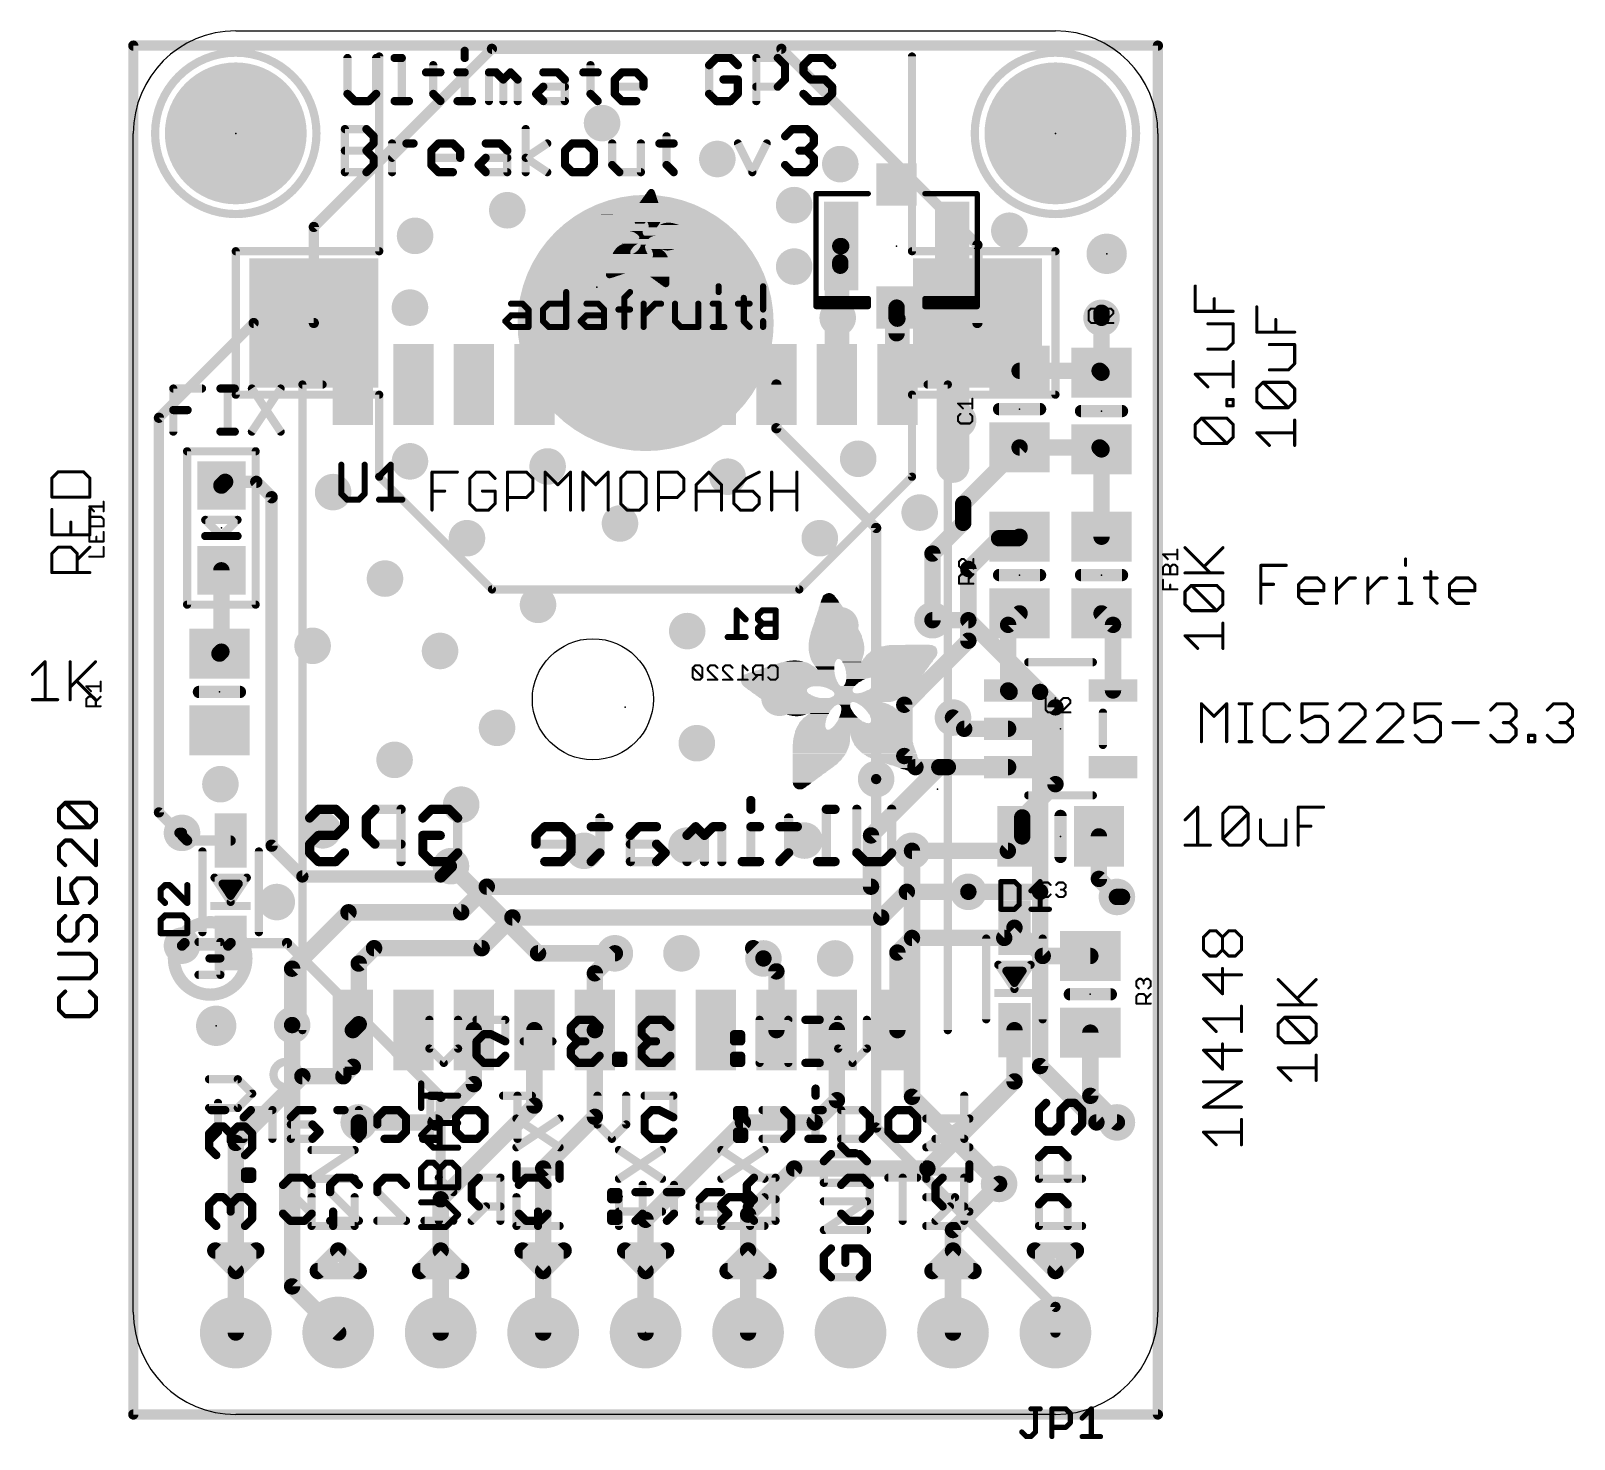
# Model space of a CAD drawing. Extents: x -2.5 to 35.7, y -0.6 to 34.3.
import ezdxf

# ---------------------------------------------------------------- set-up
doc = ezdxf.new("R2010")
doc.units = 0
for name, color, linetype in [('1', 12, 'CONTINUOUS'), ('16', 132, 'CONTINUOUS'), ('17', 110, 'CONTINUOUS'), ('18', 110, 'CONTINUOUS'), ('20', 53, 'CONTINUOUS'), ('21', 40, 'CONTINUOUS'), ('22', 6, 'CONTINUOUS'), ('23', 53, 'CONTINUOUS'), ('24', 53, 'CONTINUOUS'), ('25', 253, 'CONTINUOUS'), ('26', 253, 'CONTINUOUS'), ('27', 253, 'CONTINUOUS'), ('28', 253, 'CONTINUOUS')]:
    doc.layers.add(name, color=color, linetype=linetype)

# ---------------------------------------------------------------- blocks, each defined once
blk = doc.blocks.new('RECT')
blk.add_solid([(-0.5, -0.5), (0.5, -0.5), (-0.5, 0.5), (0.5, 0.5)])
blk = doc.blocks.new('PIE')
at = {"const_width": 0.5}
blk.add_lwpolyline([(0, -0.25, 1), (0, 0.25, 1), (0, -0.25)], format="xyb", dxfattribs=at)
blk = doc.blocks.new('ROUNDP')
at = {"const_width": 0.5}
blk.add_lwpolyline([(0, -0.25, 1), (0, 0.25, 1), (0, -0.25)], format="xyb", dxfattribs=at)
blk = doc.blocks.new('ROUNDV')
at = {"const_width": 0.5}
blk.add_lwpolyline([(0, -0.25, 1), (0, 0.25, 1), (0, -0.25)], format="xyb", dxfattribs=at)

msp = doc.modelspace()

# ---------------------------------------------------------------- linework, layer by layer
at = {"layer": '1'}
for points, const_width in [([(0, 0), (0, 33.925)], 0.254), ([(0, 33.925), (25.4, 33.925)], 0.254), ([(25.4, 33.925), (25.4, 0)], 0.254), ([(17.442, 28.872), (17.526, 28.956)], 0.6096), ([(17.442, 25.526), (17.442, 28.872)], 0.6096), ([(17.526, 28.956), (17.526, 28.553)], 0.6096), ([(17.548, 28.956), (17.526, 28.956)], 0.4064), ([(20.298, 28.956), (20.298, 25.866)], 0.8128), ([(17.526, 28.553), (17.526, 28.47)], 0.4064), ([(18.923, 27.431), (18.923, 26.796)], 0.4064), ([(18.923, 27.177), (18.923, 27.431)], 0.4064), ([(18.942, 25.526), (18.942, 27.158)], 0.6096), ([(18.942, 27.158), (18.923, 27.177)], 0.4064), ([(24.003, 25.818), (24.003, 27.178)], 0.4064), ([(20.298, 25.866), (20.32, 25.866)], 0.8128), ([(20.32, 25.866), (21.971, 25.866)], 0.8128), ([(20.32, 23.495), (20.32, 25.866)], 0.8128), ([(21.971, 25.866), (23.955, 25.866)], 0.4064), ([(23.955, 25.866), (24.003, 25.818)], 0.4064), ([(15.942, 25.526), (15.942, 24.444)], 0.254), ([(15.942, 24.444), (18.415, 21.971)], 0.254), ([(20.574, 22.569), (21.971, 23.966)], 0.4064), ([(21.971, 23.966), (23.955, 23.966)], 0.4064), ([(23.955, 23.966), (24.003, 23.918)], 0.4064), ([(24.003, 23.918), (24.003, 21.754)], 0.4064), ([(2.276, 23.114), (2.183, 23.021)], 0.4064), ([(2.276, 23.114), (3.048, 23.114)], 0.3048), ([(3.048, 23.114), (3.429, 22.733)], 0.3048), ([(3.429, 22.733), (3.429, 14.097)], 0.3048), ([(20.574, 22.098), (20.574, 22.569)], 0.4064), ([(19.812, 21.336), (20.574, 22.098)], 0.4064), ([(18.415, 21.971), (18.415, 15.748)], 0.254), ([(20.701, 20.955), (21.463, 21.717)], 0.4064), ([(21.463, 21.717), (21.934, 21.717)], 0.4064), ([(21.934, 21.717), (21.971, 21.754)], 0.4064), ([(19.812, 19.685), (19.812, 21.336)], 0.4064), ([(2.183, 18.905), (2.183, 20.921)], 0.4064), ([(20.701, 19.177), (20.701, 20.955)], 0.4064), ([(21.6869, 19.5699), (21.971, 19.854)], 0.4064), ([(24.2871, 19.5699), (24.003, 19.854)], 0.4064), ([(21.6869, 17.944), (21.6869, 19.5699)], 0.4064), ([(24.2871, 17.944), (24.2871, 19.5699)], 0.4064), ([(20.701, 19.177), (19.1135, 17.5895)], 0.4064), ([(2.135, 18.857), (2.183, 18.905)], 0.4064), ([(21.7239, 17.907), (21.6869, 17.944)], 0.4064), ([(22.479, 17.907), (21.7239, 17.907)], 0.4064), ([(22.86, 17.526), (22.479, 17.907)], 0.4064), ([(19.1135, 17.5895), (19.1135, 16.3195)], 0.4064), ([(22.86, 15.621), (22.86, 17.526)], 0.4064), ([(20.32, 17.272), (20.598, 16.994)], 0.4064), ([(20.598, 16.994), (21.6869, 16.994)], 0.4064), ([(19.389, 16.044), (19.1135, 16.3195)], 0.4064), ([(18.288, 14.351), (19.981, 16.044)], 0.4064), ([(19.981, 16.044), (19.389, 16.044)], 0.4064), ([(19.981, 16.044), (20.193, 16.044)], 0.4064), ([(21.6869, 16.044), (20.193, 16.044)], 0.4064), ([(22.037, 14.798), (22.86, 15.621)], 0.4064), ([(22.037, 14.327), (22.037, 14.798)], 0.4064), ([(1.2065, 14.351), (1.2065, 14.4145)], 0.254), ([(18.288, 13.081), (18.288, 14.351)], 0.4064), ([(1.3335, 14.224), (1.2065, 14.351)], 0.254), ([(1.3335, 14.224), (2.413, 14.224)], 0.254), ([(3.429, 14.097), (4.191, 13.335)], 0.3048), ([(21.68, 13.97), (19.304, 13.97)], 0.4064), ([(22.037, 14.327), (21.68, 13.97)], 0.4064), ([(23.937, 13.274), (23.937, 14.327)], 0.4064), ([(4.191, 13.335), (7.62, 13.335)], 0.3048), ([(7.62, 13.335), (7.874, 13.589)], 0.3048), ([(24.384, 12.827), (23.937, 13.274)], 0.4064), ([(8.128, 12.446), (8.763, 13.081)], 0.4064), ([(8.763, 13.081), (18.288, 13.081)], 0.4064), ([(19.177, 12.954), (18.542, 12.319)], 0.4064), ([(19.177, 12.954), (20.701, 12.954)], 0.4064), ([(3.937, 11.049), (5.334, 12.446)], 0.4064), ([(5.334, 12.446), (8.128, 12.446)], 0.4064), ([(9.398, 12.319), (8.636, 11.557)], 0.4064), ([(18.542, 12.319), (9.398, 12.319)], 0.4064), ([(21.59, 11.811), (21.844, 12.065)], 0.4064), ([(21.844, 12.065), (22.545, 11.364)], 0.4064), ([(18.942, 11.449), (19.304, 11.811)], 0.4064), ([(19.304, 11.811), (21.59, 11.811)], 0.4064), ([(2.3495, 11.6205), (1.2065, 11.6205)], 0.254), ([(2.413, 11.684), (2.3495, 11.6205)], 0.254), ([(5.969, 11.557), (5.588, 11.176)], 0.4064), ([(8.636, 11.557), (5.969, 11.557)], 0.4064), ([(11.442, 10.934), (11.938, 11.43)], 0.4064), ([(15.942, 10.982), (15.621, 11.303)], 0.4064), ([(18.942, 9.526), (18.942, 11.449)], 0.4064), ([(22.545, 11.364), (23.725, 11.364)], 0.4064), ([(3.937, 9.652), (3.937, 11.049)], 0.4064), ([(5.588, 11.176), (5.588, 9.672)], 0.4064), ([(11.442, 9.526), (11.442, 10.934)], 0.4064), ([(15.942, 9.526), (15.942, 10.982)], 0.4064), ([(5.588, 9.672), (5.442, 9.526)], 0.4064), ([(5.442, 8.617), (5.442, 9.526)], 0.4064), ([(8.442, 8.188), (8.442, 9.526)], 0.4064), ([(9.942, 7.656), (9.942, 9.526)], 0.4064), ([(11.442, 7.378), (11.442, 9.526)], 0.4064), ([(17.442, 7.79), (17.442, 9.526)], 0.4064), ([(21.844, 8.255), (21.844, 9.525)], 0.4064), ([(23.725, 9.464), (23.725, 7.898)], 0.4064), ([(5.207, 8.382), (5.442, 8.617)], 0.4064), ([(4.191, 8.382), (2.54, 6.731)], 0.4064), ([(5.207, 8.382), (4.191, 8.382)], 0.4064), ([(19.685, 6.096), (21.844, 8.255)], 0.4064), ([(7.493, 7.239), (8.442, 8.188)], 0.4064), ([(23.725, 7.898), (24.384, 7.239)], 0.4064), ([(7.62, 5.334), (9.942, 7.656)], 0.4064), ([(16.891, 7.239), (17.442, 7.79)], 0.4064), ([(5.588, 7.239), (7.493, 7.239)], 0.4064), ([(10.16, 6.096), (11.442, 7.378)], 0.4064), ([(12.7, 4.826), (15.113, 7.239)], 0.4064), ([(15.113, 7.239), (16.891, 7.239)], 0.4064), ([(2.54, 6.731), (2.54, 2.032)], 0.4064), ([(10.16, 2.032), (10.16, 6.096)], 0.4064), ([(15.24, 4.953), (16.383, 6.096)], 0.4064), ([(16.383, 6.096), (19.685, 6.096)], 0.4064), ([(20.32, 4.572), (21.463, 5.715)], 0.4064), ([(7.62, 2.032), (7.62, 5.334)], 0.4064), ([(12.7, 2.032), (12.7, 4.826)], 0.4064), ([(15.24, 2.032), (15.24, 4.953)], 0.4064), ([(20.32, 2.032), (20.32, 4.572)], 0.4064), ([(25.4, 0), (0, 0)], 0.254)]:
    msp.add_lwpolyline(points, dxfattribs=dict(at, const_width=const_width))
for points, const_width in [([(0.0635, 33.925, 1), (-0.0635, 33.925)], 0.127), ([(0, 33.9885, 1), (0, 33.8615)], 0.127), ([(25.4635, 33.925, 1), (25.3365, 33.925)], 0.127), ([(25.4, 33.8615, 1), (25.4, 33.9885)], 0.127), ([(17.3342, 28.9798, 1), (17.5498, 28.7642)], 0.3048), ([(17.5944, 28.872, 1), (17.2896, 28.872)], 0.3048), ([(17.6784, 28.956, 1), (17.3736, 28.956)], 0.3048), ([(17.6338, 28.8482, 1), (17.4182, 29.0638)], 0.3048), ([(17.526, 29.0576, 1), (17.526, 28.8544)], 0.2032), ([(17.548, 28.8544, 1), (17.548, 29.0576)], 0.2032), ([(20.5012, 28.956, 1), (20.0948, 28.956)], 0.4064), ([(17.3736, 28.553, 1), (17.6784, 28.553)], 0.3048), ([(17.6276, 28.553, 1), (17.4244, 28.553)], 0.2032), ([(17.4244, 28.47, 1), (17.6276, 28.47)], 0.2032), ([(19.0246, 27.431, 1), (18.8214, 27.431)], 0.2032), ([(19.0246, 27.431, 1), (18.8214, 27.431)], 0.2032), ([(19.0944, 27.158, 1), (18.7896, 27.158)], 0.3048), ([(18.8214, 27.177, 1), (19.0246, 27.177)], 0.2032), ([(18.9948, 27.2488, 1), (18.8512, 27.1052)], 0.2032), ([(18.8702, 27.0862, 1), (19.0138, 27.2298)], 0.2032), ([(24.1046, 27.178, 1), (23.9014, 27.178)], 0.2032), ([(18.8214, 26.796, 1), (19.0246, 26.796)], 0.2032), ([(20.298, 26.0692, 1), (20.298, 25.6628)], 0.4064), ([(20.0948, 25.866, 1), (20.5012, 25.866)], 0.4064), ([(20.32, 26.0692, 1), (20.32, 25.6628)], 0.4064), ([(20.5232, 25.866, 1), (20.1168, 25.866)], 0.4064), ([(20.32, 25.6628, 1), (20.32, 26.0692)], 0.4064), ([(21.971, 25.6628, 1), (21.971, 26.0692)], 0.4064), ([(21.971, 25.9676, 1), (21.971, 25.7644)], 0.2032), ([(24.0268, 25.9378, 1), (23.8832, 25.7942)], 0.2032), ([(23.955, 25.7644, 1), (23.955, 25.9676)], 0.2032), ([(16.0055, 25.526, 1), (15.8785, 25.526)], 0.127), ([(17.2896, 25.526, 1), (17.5944, 25.526)], 0.3048), ([(18.7896, 25.526, 1), (19.0944, 25.526)], 0.3048), ([(23.9014, 25.818, 1), (24.1046, 25.818)], 0.2032), ([(23.9312, 25.7462, 1), (24.0748, 25.8898)], 0.2032), ([(15.9869, 24.4889, 1), (15.8971, 24.3991)], 0.127), ([(15.8785, 24.444, 1), (16.0055, 24.444)], 0.127), ([(21.971, 24.0676, 1), (21.971, 23.8644)], 0.2032), ([(22.0428, 23.8942, 1), (21.8992, 24.0378)], 0.2032), ([(24.0268, 24.0378, 1), (23.8832, 23.8942)], 0.2032), ([(24.1046, 23.918, 1), (23.9014, 23.918)], 0.2032), ([(23.955, 23.8644, 1), (23.955, 24.0676)], 0.2032), ([(23.9312, 23.8462, 1), (24.0748, 23.9898)], 0.2032), ([(20.1168, 23.495, 1), (20.5232, 23.495)], 0.4064), ([(2.1112, 23.0928, 1), (2.2548, 22.9492)], 0.2032), ([(2.3478, 23.0422, 1), (2.2042, 23.1858)], 0.2032), ([(2.276, 23.1902, 1), (2.276, 23.0378)], 0.1524), ([(3.1019, 23.1679, 1), (2.9941, 23.0601)], 0.1524), ([(3.048, 23.0378, 1), (3.048, 23.1902)], 0.1524), ([(3.5052, 22.733, 1), (3.3528, 22.733)], 0.1524), ([(3.3751, 22.6791, 1), (3.4829, 22.7869)], 0.1524), ([(20.6756, 22.569, 1), (20.4724, 22.569)], 0.2032), ([(20.5022, 22.6408, 1), (20.6458, 22.4972)], 0.2032), ([(20.4724, 22.098, 1), (20.6756, 22.098)], 0.2032), ([(20.6458, 22.0262, 1), (20.5022, 22.1698)], 0.2032), ([(18.4785, 21.971, 1), (18.3515, 21.971)], 0.127), ([(18.3701, 21.9261, 1), (18.4599, 22.0159)], 0.127), ([(21.463, 21.8186, 1), (21.463, 21.6154)], 0.2032), ([(21.5348, 21.6452, 1), (21.3912, 21.7888)], 0.2032), ([(21.8622, 21.7888, 1), (22.0058, 21.6452)], 0.2032), ([(22.0428, 21.6822, 1), (21.8992, 21.8258)], 0.2032), ([(21.934, 21.6154, 1), (21.934, 21.8186)], 0.2032), ([(23.9014, 21.754, 1), (24.1046, 21.754)], 0.2032), ([(19.9136, 21.336, 1), (19.7104, 21.336)], 0.2032), ([(19.7402, 21.4078, 1), (19.8838, 21.2642)], 0.2032), ([(2.2846, 20.921, 1), (2.0814, 20.921)], 0.2032), ([(20.8026, 20.955, 1), (20.5994, 20.955)], 0.2032), ([(20.6292, 21.0268, 1), (20.7728, 20.8832)], 0.2032), ([(22.0428, 19.7822, 1), (21.8992, 19.9258)], 0.2032), ([(24.0748, 19.9258, 1), (23.9312, 19.7822)], 0.2032), ([(19.7104, 19.685, 1), (19.9136, 19.685)], 0.2032), ([(21.7885, 19.5699, 1), (21.5853, 19.5699)], 0.2032), ([(21.6151, 19.6417, 1), (21.7587, 19.4981)], 0.2032), ([(24.3887, 19.5699, 1), (24.1855, 19.5699)], 0.2032), ([(24.2153, 19.4981, 1), (24.3589, 19.6417)], 0.2032), ([(20.5994, 19.177, 1), (20.8026, 19.177)], 0.2032), ([(20.7728, 19.1052, 1), (20.6292, 19.2488)], 0.2032), ([(2.0632, 18.9288, 1), (2.2068, 18.7852)], 0.2032), ([(2.0814, 18.905, 1), (2.2846, 18.905)], 0.2032), ([(2.2548, 18.8332, 1), (2.1112, 18.9768)], 0.2032), ([(21.5853, 17.944, 1), (21.7885, 17.944)], 0.2032), ([(21.7587, 18.0158, 1), (21.6151, 17.8722)], 0.2032), ([(21.7239, 18.0086, 1), (21.7239, 17.8054)], 0.2032), ([(21.6521, 17.8352, 1), (21.7957, 17.9788)], 0.2032), ([(22.5508, 17.9788, 1), (22.4072, 17.8352)], 0.2032), ([(22.479, 17.8054, 1), (22.479, 18.0086)], 0.2032), ([(24.1855, 17.944, 1), (24.3887, 17.944)], 0.2032), ([(19.2151, 17.5895, 1), (19.0119, 17.5895)], 0.2032), ([(19.0417, 17.6613, 1), (19.1853, 17.5177)], 0.2032), ([(22.9616, 17.526, 1), (22.7584, 17.526)], 0.2032), ([(22.7882, 17.4542, 1), (22.9318, 17.5978)], 0.2032), ([(20.3918, 17.3438, 1), (20.2482, 17.2002)], 0.2032), ([(20.598, 17.0956, 1), (20.598, 16.8924)], 0.2032), ([(20.5262, 16.9222, 1), (20.6698, 17.0658)], 0.2032), ([(21.6869, 16.8924, 1), (21.6869, 17.0956)], 0.2032), ([(19.1853, 16.3913, 1), (19.0417, 16.2477)], 0.2032), ([(19.0119, 16.3195, 1), (19.2151, 16.3195)], 0.2032), ([(19.389, 16.1456, 1), (19.389, 15.9424)], 0.2032), ([(19.3172, 15.9722, 1), (19.4608, 16.1158)], 0.2032), ([(19.981, 16.1456, 1), (19.981, 15.9424)], 0.2032), ([(20.0528, 15.9722, 1), (19.9092, 16.1158)], 0.2032), ([(19.981, 15.9424, 1), (19.981, 16.1456)], 0.2032), ([(20.193, 16.1456, 1), (20.193, 15.9424)], 0.2032), ([(20.193, 15.9424, 1), (20.193, 16.1456)], 0.2032), ([(21.6869, 15.9424, 1), (21.6869, 16.1456)], 0.2032), ([(18.3515, 15.748, 1), (18.4785, 15.748)], 0.127), ([(22.7584, 15.621, 1), (22.9616, 15.621)], 0.2032), ([(22.9318, 15.5492, 1), (22.7882, 15.6928)], 0.2032), ([(22.1386, 14.798, 1), (21.9354, 14.798)], 0.2032), ([(21.9652, 14.8698, 1), (22.1088, 14.7262)], 0.2032), ([(1.27, 14.4145, 1), (1.143, 14.4145)], 0.127), ([(18.3896, 14.351, 1), (18.1864, 14.351)], 0.2032), ([(1.2514, 14.3959, 1), (1.1616, 14.3061)], 0.127), ([(1.143, 14.351, 1), (1.27, 14.351)], 0.127), ([(1.3335, 14.2875, 1), (1.3335, 14.1605)], 0.127), ([(1.2886, 14.1791, 1), (1.3784, 14.2689)], 0.127), ([(2.413, 14.1605, 1), (2.413, 14.2875)], 0.127), ([(3.4829, 14.1509, 1), (3.3751, 14.0431)], 0.1524), ([(3.3528, 14.097, 1), (3.5052, 14.097)], 0.1524), ([(18.2162, 14.4228, 1), (18.3598, 14.2792)], 0.2032), ([(19.304, 14.0716, 1), (19.304, 13.8684)], 0.2032), ([(21.68, 13.8684, 1), (21.68, 14.0716)], 0.2032), ([(21.9354, 14.327, 1), (22.1386, 14.327)], 0.2032), ([(22.1088, 14.2552, 1), (21.9652, 14.3988)], 0.2032), ([(24.0386, 14.327, 1), (23.8354, 14.327)], 0.2032), ([(21.6082, 14.0418, 1), (21.7518, 13.8982)], 0.2032), ([(4.191, 13.4112, 1), (4.191, 13.2588)], 0.1524), ([(4.1371, 13.2811, 1), (4.2449, 13.3889)], 0.1524), ([(7.5661, 13.3889, 1), (7.6739, 13.2811)], 0.1524), ([(7.62, 13.2588, 1), (7.62, 13.4112)], 0.1524), ([(7.9279, 13.5351, 1), (7.8201, 13.6429)], 0.1524), ([(24.0088, 13.3458, 1), (23.8652, 13.2022)], 0.2032), ([(8.763, 13.1826, 1), (8.763, 12.9794)], 0.2032), ([(8.8348, 13.0092, 1), (8.6912, 13.1528)], 0.2032), ([(18.1864, 13.081, 1), (18.3896, 13.081)], 0.2032), ([(18.288, 12.9794, 1), (18.288, 13.1826)], 0.2032), ([(19.177, 13.0556, 1), (19.177, 12.8524)], 0.2032), ([(19.2488, 12.8822, 1), (19.1052, 13.0258)], 0.2032), ([(20.701, 12.8524, 1), (20.701, 13.0556)], 0.2032), ([(23.8354, 13.274, 1), (24.0386, 13.274)], 0.2032), ([(5.334, 12.5476, 1), (5.334, 12.3444)], 0.2032), ([(5.4058, 12.3742, 1), (5.2622, 12.5178)], 0.2032), ([(8.128, 12.3444, 1), (8.128, 12.5476)], 0.2032), ([(24.3122, 12.7552, 1), (24.4558, 12.8988)], 0.2032), ([(8.0562, 12.5178, 1), (8.1998, 12.3742)], 0.2032), ([(9.398, 12.4206, 1), (9.398, 12.2174)], 0.2032), ([(9.4698, 12.2472, 1), (9.3262, 12.3908)], 0.2032), ([(18.4702, 12.3908, 1), (18.6138, 12.2472)], 0.2032), ([(18.542, 12.2174, 1), (18.542, 12.4206)], 0.2032), ([(21.9158, 12.1368, 1), (21.7722, 11.9932)], 0.2032), ([(21.9158, 11.9932, 1), (21.7722, 12.1368)], 0.2032), ([(19.304, 11.9126, 1), (19.304, 11.7094)], 0.2032), ([(19.3758, 11.7392, 1), (19.2322, 11.8828)], 0.2032), ([(21.5182, 11.8828, 1), (21.6618, 11.7392)], 0.2032), ([(21.59, 11.7094, 1), (21.59, 11.9126)], 0.2032), ([(1.2065, 11.684, 1), (1.2065, 11.557)], 0.127), ([(2.3046, 11.6654, 1), (2.3944, 11.5756)], 0.127), ([(2.3495, 11.557, 1), (2.3495, 11.684)], 0.127), ([(2.4579, 11.6391, 1), (2.3681, 11.7289)], 0.127), ([(5.969, 11.6586, 1), (5.969, 11.4554)], 0.2032), ([(6.0408, 11.4852, 1), (5.8972, 11.6288)], 0.2032), ([(8.5642, 11.6288, 1), (8.7078, 11.4852)], 0.2032), ([(8.636, 11.4554, 1), (8.636, 11.6586)], 0.2032), ([(12.0098, 11.3582, 1), (11.8662, 11.5018)], 0.2032), ([(15.6928, 11.3748, 1), (15.5492, 11.2312)], 0.2032), ([(19.0436, 11.449, 1), (18.8404, 11.449)], 0.2032), ([(18.8702, 11.5208, 1), (19.0138, 11.3772)], 0.2032), ([(22.545, 11.4656, 1), (22.545, 11.2624)], 0.2032), ([(22.4732, 11.2922, 1), (22.6168, 11.4358)], 0.2032), ([(23.725, 11.2624, 1), (23.725, 11.4656)], 0.2032), ([(4.0386, 11.049, 1), (3.8354, 11.049)], 0.2032), ([(3.8652, 11.1208, 1), (4.0088, 10.9772)], 0.2032), ([(5.6896, 11.176, 1), (5.4864, 11.176)], 0.2032), ([(5.5162, 11.2478, 1), (5.6598, 11.1042)], 0.2032), ([(11.5436, 10.934, 1), (11.3404, 10.934)], 0.2032), ([(11.3702, 11.0058, 1), (11.5138, 10.8622)], 0.2032), ([(16.0436, 10.982, 1), (15.8404, 10.982)], 0.2032), ([(15.8702, 10.9102, 1), (16.0138, 11.0538)], 0.2032), ([(3.8354, 9.652, 1), (4.0386, 9.652)], 0.2032), ([(5.5436, 9.526, 1), (5.3404, 9.526)], 0.2032), ([(5.3702, 9.5978, 1), (5.5138, 9.4542)], 0.2032), ([(5.4864, 9.672, 1), (5.6896, 9.672)], 0.2032), ([(5.6598, 9.6002, 1), (5.5162, 9.7438)], 0.2032), ([(8.5436, 9.526, 1), (8.3404, 9.526)], 0.2032), ([(10.0436, 9.526, 1), (9.8404, 9.526)], 0.2032), ([(11.5436, 9.526, 1), (11.3404, 9.526)], 0.2032), ([(11.3404, 9.526, 1), (11.5436, 9.526)], 0.2032), ([(15.8404, 9.526, 1), (16.0436, 9.526)], 0.2032), ([(17.5436, 9.526, 1), (17.3404, 9.526)], 0.2032), ([(18.8404, 9.526, 1), (19.0436, 9.526)], 0.2032), ([(21.9456, 9.525, 1), (21.7424, 9.525)], 0.2032), ([(23.8266, 9.464, 1), (23.6234, 9.464)], 0.2032), ([(5.5138, 8.5452, 1), (5.3702, 8.6888)], 0.2032), ([(4.191, 8.4836, 1), (4.191, 8.2804)], 0.2032), ([(4.2628, 8.3102, 1), (4.1192, 8.4538)], 0.2032), ([(5.1352, 8.4538, 1), (5.2788, 8.3102)], 0.2032), ([(5.207, 8.2804, 1), (5.207, 8.4836)], 0.2032), ([(5.3404, 8.617, 1), (5.5436, 8.617)], 0.2032), ([(21.9158, 8.1832, 1), (21.7722, 8.3268)], 0.2032), ([(8.3404, 8.188, 1), (8.5436, 8.188)], 0.2032), ([(8.5138, 8.1162, 1), (8.3702, 8.2598)], 0.2032), ([(21.7424, 8.255, 1), (21.9456, 8.255)], 0.2032), ([(23.7968, 7.9698, 1), (23.6532, 7.8262)], 0.2032), ([(9.8404, 7.656, 1), (10.0436, 7.656)], 0.2032), ([(10.0138, 7.5842, 1), (9.8702, 7.7278)], 0.2032), ([(17.3404, 7.79, 1), (17.5436, 7.79)], 0.2032), ([(17.5138, 7.7182, 1), (17.3702, 7.8618)], 0.2032), ([(23.6234, 7.898, 1), (23.8266, 7.898)], 0.2032), ([(5.588, 7.3406, 1), (5.588, 7.1374)], 0.2032), ([(7.4212, 7.3108, 1), (7.5648, 7.1672)], 0.2032), ([(7.493, 7.1374, 1), (7.493, 7.3406)], 0.2032), ([(11.3404, 7.378, 1), (11.5436, 7.378)], 0.2032), ([(11.5138, 7.3062, 1), (11.3702, 7.4498)], 0.2032), ([(15.113, 7.3406, 1), (15.113, 7.1374)], 0.2032), ([(15.1848, 7.1672, 1), (15.0412, 7.3108)], 0.2032), ([(16.8192, 7.3108, 1), (16.9628, 7.1672)], 0.2032), ([(16.891, 7.1374, 1), (16.891, 7.3406)], 0.2032), ([(24.3122, 7.1672, 1), (24.4558, 7.3108)], 0.2032), ([(2.6416, 6.731, 1), (2.4384, 6.731)], 0.2032), ([(2.4682, 6.8028, 1), (2.6118, 6.6592)], 0.2032), ([(10.2616, 6.096, 1), (10.0584, 6.096)], 0.2032), ([(10.0882, 6.1678, 1), (10.2318, 6.0242)], 0.2032), ([(16.383, 6.1976, 1), (16.383, 5.9944)], 0.2032), ([(16.4548, 6.0242, 1), (16.3112, 6.1678)], 0.2032), ([(19.6132, 6.1678, 1), (19.7568, 6.0242)], 0.2032), ([(19.685, 5.9944, 1), (19.685, 6.1976)], 0.2032), ([(21.5348, 5.6432, 1), (21.3912, 5.7868)], 0.2032), ([(7.7216, 5.334, 1), (7.5184, 5.334)], 0.2032), ([(7.5482, 5.4058, 1), (7.6918, 5.2622)], 0.2032), ([(12.8016, 4.826, 1), (12.5984, 4.826)], 0.2032), ([(12.6282, 4.8978, 1), (12.7718, 4.7542)], 0.2032), ([(15.3416, 4.953, 1), (15.1384, 4.953)], 0.2032), ([(15.1682, 5.0248, 1), (15.3118, 4.8812)], 0.2032), ([(20.4216, 4.572, 1), (20.2184, 4.572)], 0.2032), ([(20.2482, 4.6438, 1), (20.3918, 4.5002)], 0.2032), ([(2.4384, 2.032, 1), (2.6416, 2.032)], 0.2032), ([(7.5184, 2.032, 1), (7.7216, 2.032)], 0.2032), ([(10.0584, 2.032, 1), (10.2616, 2.032)], 0.2032), ([(12.5984, 2.032, 1), (12.8016, 2.032)], 0.2032), ([(15.1384, 2.032, 1), (15.3416, 2.032)], 0.2032), ([(20.2184, 2.032, 1), (20.4216, 2.032)], 0.2032), ([(0, 0.0635, 1), (0, -0.0635)], 0.127), ([(-0.0635, 0, 1), (0.0635, 0)], 0.127), ([(25.3365, 0, 1), (25.4635, 0)], 0.127), ([(25.4, -0.0635, 1), (25.4, 0.0635)], 0.127)]:
    msp.add_lwpolyline(points, format="xyb", dxfattribs=dict(at, const_width=const_width))
at = {"layer": '16'}
for points, const_width in [([(0, 0), (0, 33.925)], 0.254), ([(0, 33.925), (25.4, 33.925)], 0.254), ([(25.4, 33.925), (25.4, 0)], 0.254), ([(4.4746, 29.4301), (8.89, 33.8455)], 0.254), ([(8.89, 33.8455), (16.0655, 33.8455)], 0.254), ([(16.0655, 33.8455), (20.9254, 28.9856)], 0.254), ([(4.4746, 27.051), (4.4746, 29.4301)], 0.254), ([(20.9254, 28.9856), (20.9254, 27.051)], 0.254), ([(2.9845, 27.051), (0.635, 24.7015)], 0.254), ([(4.4746, 27.051), (2.9845, 27.051)], 0.254), ([(24.003, 27.178), (24.003, 27.305)], 0.4064), ([(0.635, 24.7015), (0.635, 14.9225)], 0.254), ([(20.701, 19.685), (19.812, 19.685)], 0.4064), ([(22.479, 17.907), (20.701, 19.685)], 0.4064), ([(22.479, 12.954), (22.479, 17.907)], 0.4064), ([(18.415, 15.748), (18.415, 7.112)], 0.254), ([(0.635, 14.9225), (1.143, 14.4145)], 0.254), ([(1.143, 14.4145), (1.2065, 14.4145)], 0.254), ([(19.304, 7.874), (19.304, 13.97)], 0.4064), ([(7.874, 13.589), (10.033, 11.43)], 0.4064), ([(20.701, 12.954), (22.479, 12.954)], 0.4064), ([(22.479, 8.636), (22.479, 12.954)], 0.4064), ([(24.384, 12.827), (24.511, 12.827)], 0.4064), ([(1.27, 11.684), (1.2065, 11.6205)], 0.254), ([(3.81, 11.684), (1.27, 11.684)], 0.254), ([(3.81, 11.684), (7.62, 7.874)], 0.254), ([(10.033, 11.43), (11.938, 11.43)], 0.4064), ([(15.621, 11.303), (15.367, 11.557)], 0.4064), ([(3.937, 3.175), (3.937, 9.652)], 0.4064), ([(23.876, 7.239), (22.479, 8.636)], 0.4064), ([(21.463, 5.715), (19.304, 7.874)], 0.4064), ([(7.62, 7.874), (7.62, 2.032)], 0.254), ([(5.588, 7.239), (5.588, 6.985)], 0.4064), ([(24.384, 7.239), (23.876, 7.239)], 0.4064), ([(18.415, 7.112), (22.86, 2.667)], 0.254), ([(5.08, 2.032), (3.937, 3.175)], 0.4064), ([(22.86, 2.667), (22.86, 2.032)], 0.254), ([(25.4, 0), (0, 0)], 0.254)]:
    msp.add_lwpolyline(points, dxfattribs=dict(at, const_width=const_width))
for points, const_width in [([(0.0635, 33.925, 1), (-0.0635, 33.925)], 0.127), ([(0, 33.9885, 1), (0, 33.8615)], 0.127), ([(25.4635, 33.925, 1), (25.3365, 33.925)], 0.127), ([(25.4, 33.8615, 1), (25.4, 33.9885)], 0.127), ([(8.89, 33.909, 1), (8.89, 33.782)], 0.127), ([(8.9349, 33.8006, 1), (8.8451, 33.8904)], 0.127), ([(16.1104, 33.8904, 1), (16.0206, 33.8006)], 0.127), ([(16.0655, 33.782, 1), (16.0655, 33.909)], 0.127), ([(4.5381, 29.4301, 1), (4.4111, 29.4301)], 0.127), ([(4.4297, 29.475, 1), (4.5195, 29.3852)], 0.127), ([(20.9889, 28.9856, 1), (20.8619, 28.9856)], 0.127), ([(20.8805, 28.9407, 1), (20.9703, 29.0305)], 0.127), ([(2.9845, 27.1145, 1), (2.9845, 26.9875)], 0.127), ([(3.0294, 27.0061, 1), (2.9396, 27.0959)], 0.127), ([(4.4746, 26.9875, 1), (4.4746, 27.1145)], 0.127), ([(24.1046, 27.305, 1), (23.9014, 27.305)], 0.2032), ([(23.9014, 27.178, 1), (24.1046, 27.178)], 0.2032), ([(4.4111, 27.051, 1), (4.5381, 27.051)], 0.127), ([(20.8619, 27.051, 1), (20.9889, 27.051)], 0.127), ([(0.6985, 24.7015, 1), (0.5715, 24.7015)], 0.127), ([(0.5901, 24.7464, 1), (0.6799, 24.6566)], 0.127), ([(19.812, 19.7866, 1), (19.812, 19.5834)], 0.2032), ([(20.7728, 19.7568, 1), (20.6292, 19.6132)], 0.2032), ([(20.701, 19.5834, 1), (20.701, 19.7866)], 0.2032), ([(22.5806, 17.907, 1), (22.3774, 17.907)], 0.2032), ([(22.4072, 17.8352, 1), (22.5508, 17.9788)], 0.2032), ([(18.4785, 15.748, 1), (18.3515, 15.748)], 0.127), ([(0.6799, 14.9674, 1), (0.5901, 14.8776)], 0.127), ([(0.5715, 14.9225, 1), (0.6985, 14.9225)], 0.127), ([(1.143, 14.478, 1), (1.143, 14.351)], 0.127), ([(1.2065, 14.351, 1), (1.2065, 14.478)], 0.127), ([(1.0981, 14.3696, 1), (1.1879, 14.4594)], 0.127), ([(19.4056, 13.97, 1), (19.2024, 13.97)], 0.2032), ([(7.9458, 13.6608, 1), (7.8022, 13.5172)], 0.2032), ([(20.701, 13.0556, 1), (20.701, 12.8524)], 0.2032), ([(22.5806, 12.954, 1), (22.3774, 12.954)], 0.2032), ([(22.3774, 12.954, 1), (22.5806, 12.954)], 0.2032), ([(22.479, 12.8524, 1), (22.479, 13.0556)], 0.2032), ([(24.384, 12.9286, 1), (24.384, 12.7254)], 0.2032), ([(24.511, 12.7254, 1), (24.511, 12.9286)], 0.2032), ([(1.1616, 11.6654, 1), (1.2514, 11.5756)], 0.127), ([(1.27, 11.7475, 1), (1.27, 11.6205)], 0.127), ([(1.3149, 11.6391, 1), (1.2251, 11.7289)], 0.127), ([(3.8549, 11.7289, 1), (3.7651, 11.6391)], 0.127), ([(3.81, 11.6205, 1), (3.81, 11.7475)], 0.127), ([(10.033, 11.5316, 1), (10.033, 11.3284)], 0.2032), ([(9.9612, 11.3582, 1), (10.1048, 11.5018)], 0.2032), ([(11.938, 11.3284, 1), (11.938, 11.5316)], 0.2032), ([(15.4388, 11.6288, 1), (15.2952, 11.4852)], 0.2032), ([(15.5492, 11.2312, 1), (15.6928, 11.3748)], 0.2032), ([(4.0386, 9.652, 1), (3.8354, 9.652)], 0.2032), ([(22.5508, 8.7078, 1), (22.4072, 8.5642)], 0.2032), ([(22.3774, 8.636, 1), (22.5806, 8.636)], 0.2032), ([(19.3758, 7.9458, 1), (19.2322, 7.8022)], 0.2032), ([(7.6835, 7.874, 1), (7.5565, 7.874)], 0.127), ([(7.5751, 7.8291, 1), (7.6649, 7.9189)], 0.127), ([(19.2024, 7.874, 1), (19.4056, 7.874)], 0.2032), ([(5.6896, 7.239, 1), (5.4864, 7.239)], 0.2032), ([(23.876, 7.3406, 1), (23.876, 7.1374)], 0.2032), ([(23.8042, 7.1672, 1), (23.9478, 7.3108)], 0.2032), ([(24.384, 7.1374, 1), (24.384, 7.3406)], 0.2032), ([(5.4864, 6.985, 1), (5.6896, 6.985)], 0.2032), ([(18.4599, 7.1569, 1), (18.3701, 7.0671)], 0.127), ([(18.3515, 7.112, 1), (18.4785, 7.112)], 0.127), ([(21.3912, 5.6432, 1), (21.5348, 5.7868)], 0.2032), ([(3.8354, 3.175, 1), (4.0386, 3.175)], 0.2032), ([(4.0088, 3.2468, 1), (3.8652, 3.1032)], 0.2032), ([(22.9235, 2.667, 1), (22.7965, 2.667)], 0.127), ([(22.8151, 2.6221, 1), (22.9049, 2.7119)], 0.127), ([(5.0082, 1.9602, 1), (5.1518, 2.1038)], 0.2032), ([(7.5565, 2.032, 1), (7.6835, 2.032)], 0.127), ([(22.7965, 2.032, 1), (22.9235, 2.032)], 0.127), ([(0, 0.0635, 1), (0, -0.0635)], 0.127), ([(-0.0635, 0, 1), (0.0635, 0)], 0.127), ([(25.3365, 0, 1), (25.4635, 0)], 0.127), ([(25.4, -0.0635, 1), (25.4, 0.0635)], 0.127)]:
    msp.add_lwpolyline(points, format="xyb", dxfattribs=dict(at, const_width=const_width))
at = {"layer": '20'}
for p, q in [((2.54, 34.29), (22.86, 34.29)), ((0, 2.54), (0, 31.75)), ((25.4, 31.75), (25.4, 2.54)), ((22.86, 0), (2.54, 0))]:
    msp.add_line(p, q, dxfattribs=at)
msp.add_circle((11.392, 17.726), 1.5, dxfattribs=at)
for centre, start, end in [((2.54, 31.75), 90, 180), ((22.86, 31.75), 0, 90), ((2.54, 2.54), 180, 270), ((22.86, 2.54), 270, 0)]:
    msp.add_arc(centre, 2.54, start, end, dxfattribs=at)
at = {"layer": '21'}
for points, const_width in [([(2.54, 29.75, 1), (2.54, 33.75, 1), (2.54, 29.75)], 0.2032), ([(5.3594, 33.6178, 1), (5.2578, 33.6178)], 0.1016), ([(6.0712, 33.6178, 1), (5.9696, 33.6178)], 0.1016), ([(6.478, 33.6686, 1), (6.478, 33.567)], 0.1016), ([(6.7067, 33.6178, 1), (6.6051, 33.6178)], 0.1016), ([(6.6559, 33.567, 1), (6.6559, 33.6686)], 0.1016), ([(8.2659, 33.7958, 1), (8.1643, 33.7958)], 0.1016), ([(8.1643, 33.6178, 1), (8.2659, 33.6178)], 0.1016), ([(14.4519, 33.6686, 1), (14.4519, 33.567)], 0.1016), ([(14.4878, 33.5819, 1), (14.416, 33.6537)], 0.1016), ([(14.8437, 33.6537, 1), (14.7719, 33.5819)], 0.1016), ([(14.8078, 33.567, 1), (14.8078, 33.6686)], 0.1016), ([(15.4942, 33.6178, 1), (15.3926, 33.6178)], 0.1016), ([(15.4434, 33.6686, 1), (15.4434, 33.567)], 0.1016), ([(16.0131, 33.6537, 1), (15.9413, 33.5819)], 0.1016), ([(15.9772, 33.567, 1), (15.9772, 33.6686)], 0.1016), ([(16.7907, 33.6686, 1), (16.7907, 33.567)], 0.1016), ([(16.8266, 33.5819, 1), (16.7548, 33.6537)], 0.1016), ([(17.1825, 33.6537, 1), (17.1107, 33.5819)], 0.1016), ([(17.1466, 33.567, 1), (17.1466, 33.6686)], 0.1016), ([(22.86, 29.75, 1), (22.86, 33.75, 1), (22.86, 29.75)], 0.2032), ([(7.2576, 33.3127, 1), (7.2576, 33.2111)], 0.1016), ([(7.4863, 33.4399, 1), (7.3847, 33.4399)], 0.1016), ([(7.6135, 33.2111, 1), (7.6135, 33.3127)], 0.1016), ([(8.0372, 33.3127, 1), (8.0372, 33.2111)], 0.1016), ([(8.2659, 33.2619, 1), (8.1643, 33.2619)], 0.1016), ([(8.2151, 33.2111, 1), (8.2151, 33.3127)], 0.1016), ([(8.8676, 33.2619, 1), (8.766, 33.2619)], 0.1016), ([(8.8168, 33.3127, 1), (8.8168, 33.2111)], 0.1016), ([(9.0307, 33.2978, 1), (8.9588, 33.226)], 0.1016), ([(8.9947, 33.2111, 1), (8.9947, 33.3127)], 0.1016), ([(9.3866, 33.2978, 1), (9.3147, 33.226)], 0.1016), ([(9.3866, 33.226, 1), (9.3147, 33.2978)], 0.1016), ([(10.1641, 33.3127, 1), (10.1641, 33.2111)], 0.1016), ([(10.556, 33.2978, 1), (10.4841, 33.226)], 0.1016), ([(10.52, 33.2111, 1), (10.52, 33.3127)], 0.1016), ([(11.1556, 33.3127, 1), (11.1556, 33.2111)], 0.1016), ([(11.3843, 33.4399, 1), (11.2827, 33.4399)], 0.1016), ([(11.5115, 33.2111, 1), (11.5115, 33.3127)], 0.1016), ([(12.1131, 33.3127, 1), (12.1131, 33.2111)], 0.1016), ([(12.149, 33.226, 1), (12.0772, 33.2978)], 0.1016), ([(12.505, 33.2978, 1), (12.4331, 33.226)], 0.1016), ([(12.469, 33.2111, 1), (12.469, 33.3127)], 0.1016), ([(14.3248, 33.4399, 1), (14.2232, 33.4399)], 0.1016), ([(14.2381, 33.4758, 1), (14.3099, 33.4039)], 0.1016), ([(14.9499, 33.4039, 1), (15.0217, 33.4758)], 0.1016), ([(16.206, 33.4399, 1), (16.1044, 33.4399)], 0.1016), ([(16.1193, 33.4039, 1), (16.1911, 33.4758)], 0.1016), ([(16.5768, 33.4758, 1), (16.6487, 33.4039)], 0.1016), ([(16.6487, 33.2978, 1), (16.5768, 33.226)], 0.1016), ([(16.6636, 33.4399, 1), (16.562, 33.4399)], 0.1016), ([(16.562, 33.2619, 1), (16.6636, 33.2619)], 0.1016), ([(17.2887, 33.4039, 1), (17.3605, 33.4758)], 0.1016), ([(9.2235, 33.084, 1), (9.1219, 33.084)], 0.1016), ([(9.1368, 33.1199, 1), (9.2086, 33.048)], 0.1016), ([(9.1368, 33.048, 1), (9.2086, 33.1199)], 0.1016), ([(9.5794, 33.084, 1), (9.4778, 33.084)], 0.1016), ([(9.4927, 33.048, 1), (9.5645, 33.1199)], 0.1016), ([(10.1641, 32.9568, 1), (10.1641, 32.8552)], 0.1016), ([(10.2001, 32.8701, 1), (10.1282, 32.9419)], 0.1016), ([(10.7488, 33.084, 1), (10.6472, 33.084)], 0.1016), ([(10.6621, 33.048, 1), (10.7339, 33.1199)], 0.1016), ([(10.698, 32.8552, 1), (10.698, 32.9568)], 0.1016), ([(11.986, 33.084, 1), (11.8844, 33.084)], 0.1016), ([(11.8993, 33.1199, 1), (11.9711, 33.048)], 0.1016), ([(11.9352, 32.9568, 1), (11.9352, 32.8552)], 0.1016), ([(12.6978, 33.084, 1), (12.5962, 33.084)], 0.1016), ([(12.5962, 32.906, 1), (12.6978, 32.906)], 0.1016), ([(12.6111, 33.048, 1), (12.6829, 33.1199)], 0.1016), ([(12.647, 32.8552, 1), (12.647, 32.9568)], 0.1016), ([(14.6299, 33.1348, 1), (14.6299, 33.0332)], 0.1016), ([(15.0366, 33.084, 1), (14.935, 33.084)], 0.1016), ([(14.9858, 33.0332, 1), (14.9858, 33.1348)], 0.1016), ([(15.4434, 32.9568, 1), (15.4434, 32.8552)], 0.1016), ([(15.9413, 32.9419, 1), (16.0131, 32.8701)], 0.1016), ([(15.9772, 32.8552, 1), (15.9772, 32.9568)], 0.1016), ([(16.1044, 33.084, 1), (16.206, 33.084)], 0.1016), ([(16.1911, 33.048, 1), (16.1193, 33.1199)], 0.1016), ([(16.7907, 33.1348, 1), (16.7907, 33.0332)], 0.1016), ([(16.7548, 33.048, 1), (16.8266, 33.1199)], 0.1016), ([(17.1825, 33.1199, 1), (17.1107, 33.048)], 0.1016), ([(17.1466, 33.0332, 1), (17.1466, 33.1348)], 0.1016), ([(17.3754, 32.906, 1), (17.2738, 32.906)], 0.1016), ([(17.2887, 32.8701, 1), (17.3605, 32.9419)], 0.1016), ([(5.3445, 32.764, 1), (5.2727, 32.6921)], 0.1016), ([(5.2578, 32.7281, 1), (5.3594, 32.7281)], 0.1016), ([(5.4866, 32.6009, 1), (5.4866, 32.4993)], 0.1016), ([(5.4506, 32.5142, 1), (5.5225, 32.586)], 0.1016), ([(5.8065, 32.586, 1), (5.8784, 32.5142)], 0.1016), ([(5.8425, 32.4993, 1), (5.8425, 32.6009)], 0.1016), ([(5.9696, 32.7281, 1), (6.0712, 32.7281)], 0.1016), ([(6.0563, 32.6921, 1), (5.9845, 32.764)], 0.1016), ([(6.478, 32.6009, 1), (6.478, 32.4993)], 0.1016), ([(6.6051, 32.5501, 1), (6.7067, 32.5501)], 0.1016), ([(6.8339, 32.4993, 1), (6.8339, 32.6009)], 0.1016), ([(7.4715, 32.764, 1), (7.3996, 32.6921)], 0.1016), ([(7.3847, 32.7281, 1), (7.4863, 32.7281)], 0.1016), ([(7.5776, 32.5142, 1), (7.6494, 32.586)], 0.1016), ([(8.0372, 32.6009, 1), (8.0372, 32.4993)], 0.1016), ([(8.1643, 32.5501, 1), (8.2659, 32.5501)], 0.1016), ([(8.3931, 32.4993, 1), (8.3931, 32.6009)], 0.1016), ([(8.766, 32.5501, 1), (8.8676, 32.5501)], 0.1016), ([(9.1219, 32.5501, 1), (9.2235, 32.5501)], 0.1016), ([(9.4778, 32.5501, 1), (9.5794, 32.5501)], 0.1016), ([(10.0221, 32.764, 1), (9.9503, 32.6921)], 0.1016), ([(9.9503, 32.764, 1), (10.0221, 32.6921)], 0.1016), ([(10.1641, 32.6009, 1), (10.1641, 32.4993)], 0.1016), ([(10.1282, 32.5142, 1), (10.2001, 32.586)], 0.1016), ([(10.6472, 32.5501, 1), (10.7488, 32.5501)], 0.1016), ([(10.698, 32.4993, 1), (10.698, 32.6009)], 0.1016), ([(11.3695, 32.764, 1), (11.2976, 32.6921)], 0.1016), ([(11.2827, 32.7281, 1), (11.3843, 32.7281)], 0.1016), ([(11.4756, 32.5142, 1), (11.5474, 32.586)], 0.1016), ([(11.9711, 32.764, 1), (11.8993, 32.6921)], 0.1016), ([(11.8844, 32.7281, 1), (11.986, 32.7281)], 0.1016), ([(12.1131, 32.6009, 1), (12.1131, 32.4993)], 0.1016), ([(12.0772, 32.5142, 1), (12.149, 32.586)], 0.1016), ([(12.469, 32.4993, 1), (12.469, 32.6009)], 0.1016), ([(14.3099, 32.764, 1), (14.2381, 32.6921)], 0.1016), ([(14.2232, 32.7281, 1), (14.3248, 32.7281)], 0.1016), ([(14.4519, 32.6009, 1), (14.4519, 32.4993)], 0.1016), ([(14.416, 32.5142, 1), (14.4878, 32.586)], 0.1016), ([(14.7719, 32.586, 1), (14.8437, 32.5142)], 0.1016), ([(14.8078, 32.4993, 1), (14.8078, 32.6009)], 0.1016), ([(14.935, 32.7281, 1), (15.0366, 32.7281)], 0.1016), ([(15.0217, 32.6921, 1), (14.9499, 32.764)], 0.1016), ([(15.3926, 32.5501, 1), (15.4942, 32.5501)], 0.1016), ([(16.6487, 32.764, 1), (16.5768, 32.6921)], 0.1016), ([(16.7907, 32.6009, 1), (16.7907, 32.4993)], 0.1016), ([(16.7548, 32.5142, 1), (16.8266, 32.586)], 0.1016), ([(17.1107, 32.586, 1), (17.1825, 32.5142)], 0.1016), ([(17.1466, 32.4993, 1), (17.1466, 32.6009)], 0.1016), ([(17.2738, 32.7281, 1), (17.3754, 32.7281)], 0.1016), ([(17.3605, 32.6921, 1), (17.2887, 32.764)], 0.1016), ([(5.2959, 31.8558, 1), (5.1943, 31.8558)], 0.1016), ([(5.2451, 31.9066, 1), (5.2451, 31.805)], 0.1016), ([(5.8149, 31.8917, 1), (5.743, 31.8199)], 0.1016), ([(5.779, 31.805, 1), (5.779, 31.9066)], 0.1016), ([(6.0077, 31.6779, 1), (5.9061, 31.6779)], 0.1016), ([(5.921, 31.6419, 1), (5.9928, 31.7138)], 0.1016), ([(9.7786, 31.8558, 1), (9.677, 31.8558)], 0.1016), ([(13.2698, 31.6779, 1), (13.1682, 31.6779)], 0.1016), ([(16.1235, 31.7138, 1), (16.1954, 31.6419)], 0.1016), ([(16.3374, 31.9066, 1), (16.3374, 31.805)], 0.1016), ([(16.3733, 31.8199, 1), (16.3015, 31.8917)], 0.1016), ([(16.7292, 31.8917, 1), (16.6574, 31.8199)], 0.1016), ([(16.6933, 31.805, 1), (16.6933, 31.9066)], 0.1016), ([(16.9221, 31.6779, 1), (16.8205, 31.6779)], 0.1016), ([(16.8354, 31.6419, 1), (16.9072, 31.7138)], 0.1016), ([(5.2451, 31.3728, 1), (5.2451, 31.2712)], 0.1016), ([(5.8149, 31.3579, 1), (5.743, 31.286)], 0.1016), ([(5.743, 31.3579, 1), (5.8149, 31.286)], 0.1016), ([(5.779, 31.2712, 1), (5.779, 31.3728)], 0.1016), ([(5.9061, 31.4999, 1), (6.0077, 31.4999)], 0.1016), ([(5.9928, 31.464, 1), (5.921, 31.5358)], 0.1016), ([(6.4653, 31.4999, 1), (6.3637, 31.4999)], 0.1016), ([(6.7704, 31.5507, 1), (6.7704, 31.4491)], 0.1016), ([(6.8063, 31.464, 1), (6.7345, 31.5358)], 0.1016), ([(6.9484, 31.4491, 1), (6.9484, 31.5507)], 0.1016), ([(7.4398, 31.322, 1), (7.3382, 31.322)], 0.1016), ([(7.3531, 31.3579, 1), (7.4249, 31.286)], 0.1016), ([(7.5669, 31.5507, 1), (7.5669, 31.4491)], 0.1016), ([(7.6029, 31.464, 1), (7.531, 31.5358)], 0.1016), ([(7.9588, 31.5358, 1), (7.8869, 31.464)], 0.1016), ([(7.9229, 31.4491, 1), (7.9229, 31.5507)], 0.1016), ([(8.1516, 31.322, 1), (8.05, 31.322)], 0.1016), ([(8.0649, 31.286, 1), (8.1367, 31.3579)], 0.1016), ([(8.7363, 31.5507, 1), (8.7363, 31.4491)], 0.1016), ([(9.1282, 31.5358, 1), (9.0563, 31.464)], 0.1016), ([(9.0922, 31.4491, 1), (9.0922, 31.5507)], 0.1016), ([(9.321, 31.322, 1), (9.2194, 31.322)], 0.1016), ([(9.2343, 31.286, 1), (9.3061, 31.3579)], 0.1016), ([(10.2898, 31.4576, 1), (10.2335, 31.5422)], 0.1016), ([(10.7531, 31.322, 1), (10.6515, 31.322)], 0.1016), ([(10.6664, 31.3579, 1), (10.7382, 31.286)], 0.1016), ([(10.8802, 31.5507, 1), (10.8802, 31.4491)], 0.1016), ([(10.9162, 31.464, 1), (10.8443, 31.5358)], 0.1016), ([(11.2721, 31.5358, 1), (11.2002, 31.464)], 0.1016), ([(11.2361, 31.4491, 1), (11.2361, 31.5507)], 0.1016), ([(11.4649, 31.322, 1), (11.3633, 31.322)], 0.1016), ([(11.3782, 31.286, 1), (11.45, 31.3579)], 0.1016), ([(11.9225, 31.4999, 1), (11.8209, 31.4999)], 0.1016), ([(12.6343, 31.4999, 1), (12.5327, 31.4999)], 0.1016), ([(13.0411, 31.5507, 1), (13.0411, 31.4491)], 0.1016), ([(13.397, 31.4491, 1), (13.397, 31.5507)], 0.1016), ([(15.0355, 31.5226, 1), (14.9446, 31.4772)], 0.1016), ([(15.7473, 31.4772, 1), (15.6564, 31.5226)], 0.1016), ([(16.5154, 31.3728, 1), (16.5154, 31.2712)], 0.1016), ([(16.7292, 31.3579, 1), (16.6574, 31.286)], 0.1016), ([(16.6574, 31.3579, 1), (16.7292, 31.286)], 0.1016), ([(16.6933, 31.2712, 1), (16.6933, 31.3728)], 0.1016), ([(16.8205, 31.4999, 1), (16.9221, 31.4999)], 0.1016), ([(16.9072, 31.464, 1), (16.8354, 31.5358)], 0.1016), ([(6.0077, 31.144, 1), (5.9061, 31.144)], 0.1016), ([(5.9061, 30.9661, 1), (6.0077, 30.9661)], 0.1016), ([(5.921, 31.1081, 1), (5.9928, 31.1799)], 0.1016), ([(5.9928, 30.9301, 1), (5.921, 31.002)], 0.1016), ([(6.3786, 31.1799, 1), (6.4504, 31.1081)], 0.1016), ([(7.389, 31.1948, 1), (7.389, 31.0932)], 0.1016), ([(7.4249, 31.002, 1), (7.3531, 30.9301)], 0.1016), ([(7.3382, 30.9661, 1), (7.4398, 30.9661)], 0.1016), ([(8.05, 31.144, 1), (8.1516, 31.144)], 0.1016), ([(8.1008, 31.0932, 1), (8.1008, 31.1948)], 0.1016), ([(8.5943, 31.002, 1), (8.5225, 30.9301)], 0.1016), ([(8.5225, 31.002, 1), (8.5943, 30.9301)], 0.1016), ([(8.7363, 31.1948, 1), (8.7363, 31.0932)], 0.1016), ([(8.7723, 31.1081, 1), (8.7004, 31.1799)], 0.1016), ([(9.2702, 31.0932, 1), (9.2702, 31.1948)], 0.1016), ([(9.756, 31.1863, 1), (9.6996, 31.1017)], 0.1016), ([(9.6996, 31.1863, 1), (9.756, 31.1017)], 0.1016), ([(10.7382, 31.002, 1), (10.6664, 30.9301)], 0.1016), ([(10.6515, 30.9661, 1), (10.7531, 30.9661)], 0.1016), ([(11.3633, 30.9661, 1), (11.4649, 30.9661)], 0.1016), ([(11.45, 30.9301, 1), (11.3782, 31.002)], 0.1016), ([(11.9076, 31.002, 1), (11.8358, 30.9301)], 0.1016), ([(11.8209, 30.9661, 1), (11.9225, 30.9661)], 0.1016), ([(13.2549, 31.002, 1), (13.1831, 30.9301)], 0.1016), ([(13.1682, 30.9661, 1), (13.2698, 30.9661)], 0.1016), ([(16.1954, 31.002, 1), (16.1235, 30.9301)], 0.1016), ([(16.9221, 31.144, 1), (16.8205, 31.144)], 0.1016), ([(16.8205, 30.9661, 1), (16.9221, 30.9661)], 0.1016), ([(16.8354, 31.1081, 1), (16.9072, 31.1799)], 0.1016), ([(16.9072, 30.9301, 1), (16.8354, 31.002)], 0.1016), ([(5.2451, 30.8389, 1), (5.2451, 30.7373)], 0.1016), ([(5.1943, 30.7881, 1), (5.2959, 30.7881)], 0.1016), ([(5.743, 30.824, 1), (5.8149, 30.7522)], 0.1016), ([(5.779, 30.7373, 1), (5.779, 30.8389)], 0.1016), ([(6.3637, 30.7881, 1), (6.4653, 30.7881)], 0.1016), ([(7.5669, 30.8389, 1), (7.5669, 30.7373)], 0.1016), ([(7.531, 30.7522, 1), (7.6029, 30.824)], 0.1016), ([(7.9229, 30.7373, 1), (7.9229, 30.8389)], 0.1016), ([(8.7363, 30.8389, 1), (8.7363, 30.7373)], 0.1016), ([(8.7004, 30.7522, 1), (8.7723, 30.824)], 0.1016), ([(9.2194, 30.7881, 1), (9.321, 30.7881)], 0.1016), ([(9.2702, 30.7373, 1), (9.2702, 30.8389)], 0.1016), ([(9.677, 30.7881, 1), (9.7786, 30.7881)], 0.1016), ([(10.2335, 30.7458, 1), (10.2898, 30.8304)], 0.1016), ([(10.8802, 30.8389, 1), (10.8802, 30.7373)], 0.1016), ([(10.8443, 30.7522, 1), (10.9162, 30.824)], 0.1016), ([(11.2002, 30.824, 1), (11.2721, 30.7522)], 0.1016), ([(11.2361, 30.7373, 1), (11.2361, 30.8389)], 0.1016), ([(12.0496, 30.8389, 1), (12.0496, 30.7373)], 0.1016), ([(12.0137, 30.7522, 1), (12.0856, 30.824)], 0.1016), ([(12.5327, 30.7881, 1), (12.6343, 30.7881)], 0.1016), ([(12.5835, 30.7373, 1), (12.5835, 30.8389)], 0.1016), ([(13.3611, 30.7522, 1), (13.4329, 30.824)], 0.1016), ([(15.3005, 30.8108, 1), (15.3914, 30.7654)], 0.1016), ([(15.3005, 30.7654, 1), (15.3914, 30.8108)], 0.1016), ([(16.3374, 30.8389, 1), (16.3374, 30.7373)], 0.1016), ([(16.3015, 30.7522, 1), (16.3733, 30.824)], 0.1016), ([(16.6574, 30.824, 1), (16.7292, 30.7522)], 0.1016), ([(16.6933, 30.7373, 1), (16.6933, 30.8389)], 0.1016), ([(16.923, 30.2877, 1), (16.923, 30.2243)], 0.0635), ([(16.9548, 30.256, 1), (16.8913, 30.256)], 0.0635), ([(18.223, 30.2243, 1), (18.223, 30.2877)], 0.0635), ([(19.623, 30.2877, 1), (19.623, 30.2243)], 0.0635), ([(20.9548, 30.256, 1), (20.8913, 30.256)], 0.0635), ([(20.923, 30.2243, 1), (20.923, 30.2877)], 0.0635), ([(14.5477, 27.9611, 1), (14.4715, 27.9611)], 0.0762), ([(15.651, 27.9611, 1), (15.5748, 27.9611)], 0.0762), ([(9.3643, 27.567, 1), (9.3643, 27.4908)], 0.0762), ([(9.6793, 27.5559, 1), (9.6254, 27.502)], 0.0762), ([(9.6524, 27.4908, 1), (9.6524, 27.567)], 0.0762), ([(10.2998, 27.567, 1), (10.2998, 27.4908)], 0.0762), ([(10.3267, 27.502, 1), (10.2728, 27.5559)], 0.0762), ([(10.77, 27.817, 1), (10.6938, 27.817)], 0.0762), ([(10.7319, 27.4908, 1), (10.7319, 27.567)], 0.0762), ([(11.2353, 27.567, 1), (11.2353, 27.4908)], 0.0762), ([(11.5503, 27.5559, 1), (11.4965, 27.502)], 0.0762), ([(11.5234, 27.4908, 1), (11.5234, 27.567)], 0.0762), ([(12.2089, 27.673, 1), (12.1327, 27.673)], 0.0762), ([(12.1439, 27.6999, 1), (12.1978, 27.646)], 0.0762), ([(12.3418, 27.7901, 1), (12.2879, 27.844)], 0.0762), ([(12.6885, 27.5289, 1), (12.6123, 27.5289)], 0.0762), ([(12.9385, 27.567, 1), (12.9385, 27.4908)], 0.0762), ([(12.9655, 27.502, 1), (12.9116, 27.5559)], 0.0762), ([(13.0826, 27.4908, 1), (13.0826, 27.567)], 0.0762), ([(13.4681, 27.5289, 1), (13.3919, 27.5289)], 0.0762), ([(14.0444, 27.5289, 1), (13.9682, 27.5289)], 0.0762), ([(14.3656, 27.567, 1), (14.3656, 27.4908)], 0.0762), ([(14.4715, 27.817, 1), (14.5477, 27.817)], 0.0762), ([(14.5477, 27.5289, 1), (14.4715, 27.5289)], 0.0762), ([(14.5096, 27.4908, 1), (14.5096, 27.567)], 0.0762), ([(14.9892, 27.567, 1), (14.9892, 27.4908)], 0.0762), ([(15.1714, 27.673, 1), (15.0952, 27.673)], 0.0762), ([(15.2773, 27.4908, 1), (15.2773, 27.567)], 0.0762), ([(16.923, 27.6878, 1), (16.923, 27.6243)], 0.0635), ([(16.923, 27.5877, 1), (16.923, 27.5243)], 0.0635), ([(16.9548, 27.656, 1), (16.8913, 27.656)], 0.0635), ([(16.8913, 27.656, 1), (16.9548, 27.656)], 0.0635), ([(18.2548, 27.656, 1), (18.1913, 27.656)], 0.0635), ([(18.223, 27.6243, 1), (18.223, 27.6878)], 0.0635), ([(18.223, 27.5243, 1), (18.223, 27.5877)], 0.0635), ([(19.623, 27.6878, 1), (19.623, 27.6243)], 0.0635), ([(19.6547, 27.656, 1), (19.5913, 27.656)], 0.0635), ([(19.623, 27.5877, 1), (19.623, 27.5243)], 0.0635), ([(20.9548, 27.656, 1), (20.8913, 27.656)], 0.0635), ([(20.8913, 27.656, 1), (20.9548, 27.656)], 0.0635), ([(20.923, 27.6243, 1), (20.923, 27.6878)], 0.0635), ([(20.923, 27.5243, 1), (20.923, 27.5877)], 0.0635), ([(9.2471, 27.1237, 1), (9.1933, 27.0698)], 0.0762), ([(9.3643, 27.2789, 1), (9.3643, 27.2027)], 0.0762), ([(9.3912, 27.2139, 1), (9.3373, 27.2678)], 0.0762), ([(9.8345, 27.3849, 1), (9.7583, 27.3849)], 0.0762), ([(9.7695, 27.3579, 1), (9.8234, 27.4118)], 0.0762), ([(9.7964, 27.2027, 1), (9.7964, 27.2789)], 0.0762), ([(10.1938, 27.3849, 1), (10.1176, 27.3849)], 0.0762), ([(10.1288, 27.4118, 1), (10.1827, 27.3579)], 0.0762), ([(10.1827, 27.1237, 1), (10.1288, 27.0698)], 0.0762), ([(11.1182, 27.1237, 1), (11.0643, 27.0698)], 0.0762), ([(11.2353, 27.2789, 1), (11.2353, 27.2027)], 0.0762), ([(11.2622, 27.2139, 1), (11.2084, 27.2678)], 0.0762), ([(11.7056, 27.3849, 1), (11.6294, 27.3849)], 0.0762), ([(11.6405, 27.3579, 1), (11.6944, 27.4118)], 0.0762), ([(11.6675, 27.2027, 1), (11.6675, 27.2789)], 0.0762), ([(12.0268, 27.423, 1), (12.0268, 27.3468)], 0.0762), ([(12.3149, 27.3468, 1), (12.3149, 27.423)], 0.0762), ([(12.6235, 27.2678, 1), (12.6774, 27.2139)], 0.0762), ([(13.457, 27.1237, 1), (13.4031, 27.0698)], 0.0762), ([(15.1602, 27.1237, 1), (15.1063, 27.0698)], 0.0762), ([(15.5748, 27.3849, 1), (15.651, 27.3849)], 0.0762), ([(15.651, 27.0968, 1), (15.5748, 27.0968)], 0.0762), ([(16.923, 27.4878, 1), (16.923, 27.4243)], 0.0635), ([(16.8913, 27.456, 1), (16.9548, 27.456)], 0.0635), ([(18.1913, 27.456, 1), (18.2548, 27.456)], 0.0635), ([(18.223, 27.4243, 1), (18.223, 27.4878)], 0.0635), ([(19.623, 27.4878, 1), (19.623, 27.4243)], 0.0635), ([(19.5913, 27.456, 1), (19.6547, 27.456)], 0.0635), ([(20.8913, 27.456, 1), (20.9548, 27.456)], 0.0635), ([(20.923, 27.4243, 1), (20.923, 27.4878)], 0.0635), ([(9.1933, 27.1237, 1), (9.2471, 27.0698)], 0.0762), ([(9.3643, 26.9908, 1), (9.3643, 26.9146)], 0.0762), ([(9.3373, 26.9258, 1), (9.3912, 26.9796)], 0.0762), ([(9.7583, 26.9527, 1), (9.8345, 26.9527)], 0.0762), ([(9.7964, 26.9146, 1), (9.7964, 26.9908)], 0.0762), ([(10.1176, 27.0968, 1), (10.1938, 27.0968)], 0.0762), ([(10.2998, 26.9908, 1), (10.2998, 26.9146)], 0.0762), ([(10.2728, 26.9258, 1), (10.3267, 26.9796)], 0.0762), ([(10.6938, 26.9527, 1), (10.77, 26.9527)], 0.0762), ([(10.7319, 26.9146, 1), (10.7319, 26.9908)], 0.0762), ([(11.0643, 27.1237, 1), (11.1182, 27.0698)], 0.0762), ([(11.2353, 26.9908, 1), (11.2353, 26.9146)], 0.0762), ([(11.2084, 26.9258, 1), (11.2622, 26.9796)], 0.0762), ([(11.6294, 26.9527, 1), (11.7056, 26.9527)], 0.0762), ([(11.6675, 26.9146, 1), (11.6675, 26.9908)], 0.0762), ([(12.1327, 26.9527, 1), (12.2089, 26.9527)], 0.0762), ([(12.6123, 26.9527, 1), (12.6885, 26.9527)], 0.0762), ([(13.3919, 27.0968, 1), (13.4681, 27.0968)], 0.0762), ([(13.5741, 26.9908, 1), (13.5741, 26.9146)], 0.0762), ([(13.5471, 26.9258, 1), (13.601, 26.9796)], 0.0762), ([(13.9682, 26.9527, 1), (14.0444, 26.9527)], 0.0762), ([(14.0063, 26.9146, 1), (14.0063, 26.9908)], 0.0762), ([(14.3656, 26.9908, 1), (14.3656, 26.9146)], 0.0762), ([(14.4715, 26.9527, 1), (14.5477, 26.9527)], 0.0762), ([(14.6537, 26.9146, 1), (14.6537, 26.9908)], 0.0762), ([(15.0952, 27.0968, 1), (15.1714, 27.0968)], 0.0762), ([(15.2504, 26.9258, 1), (15.3043, 26.9796)], 0.0762), ([(15.5748, 26.9527, 1), (15.651, 26.9527)], 0.0762), ([(1.0414, 25.4263, 1), (0.9398, 25.4263)], 0.1016), ([(0.9906, 25.4771, 1), (0.9906, 25.3755)], 0.1016), ([(1.7024, 25.3755, 1), (1.7024, 25.4771)], 0.1016), ([(2.16, 25.4771, 1), (2.16, 25.3755)], 0.1016), ([(2.3887, 25.4263, 1), (2.2871, 25.4263)], 0.1016), ([(2.5159, 25.3755, 1), (2.5159, 25.4771)], 0.1016), ([(2.9819, 25.4545, 1), (2.8973, 25.3981)], 0.1016), ([(3.6937, 25.3981, 1), (3.6091, 25.4545)], 0.1016), ([(4.2428, 25.526, 1), (4.1412, 25.526)], 0.1016), ([(4.192, 25.5768, 1), (4.192, 25.4752)], 0.1016), ([(4.692, 25.4752, 1), (4.692, 25.5768)], 0.1016), ([(19.692, 25.5768, 1), (19.692, 25.4752)], 0.1016), ([(20.2428, 25.526, 1), (20.1412, 25.526)], 0.1016), ([(20.192, 25.4752, 1), (20.192, 25.5768)], 0.1016), ([(0.9906, 24.9433, 1), (0.9906, 24.8417)], 0.1016), ([(1.3465, 24.8417, 1), (1.3465, 24.9433)], 0.1016), ([(21.463, 24.9922, 1), (21.463, 24.8398)], 0.1524), ([(22.479, 24.8398, 1), (22.479, 24.9922)], 0.1524), ([(23.495, 24.9442, 1), (23.495, 24.7918)], 0.1524), ([(24.511, 24.7918, 1), (24.511, 24.9442)], 0.1524), ([(0.9398, 24.3586, 1), (1.0414, 24.3586)], 0.1016), ([(2.16, 24.4094, 1), (2.16, 24.3078)], 0.1016), ([(2.2871, 24.3586, 1), (2.3887, 24.3586)], 0.1016), ([(2.5159, 24.3078, 1), (2.5159, 24.4094)], 0.1016), ([(2.8973, 24.3868, 1), (2.9819, 24.3304)], 0.1016), ([(3.6091, 24.3304, 1), (3.6937, 24.3868)], 0.1016), ([(1.333, 23.9218, 1), (1.333, 23.8202)], 0.1016), ([(1.3838, 23.871, 1), (1.2822, 23.871)], 0.1016), ([(3.0838, 23.871, 1), (2.9822, 23.871)], 0.1016), ([(3.033, 23.8202, 1), (3.033, 23.9218)], 0.1016), ([(1.783, 22.2218, 1), (1.783, 22.1202)], 0.1016), ([(1.8189, 22.2069, 1), (1.7471, 22.1351)], 0.1016), ([(2.6189, 22.1351, 1), (2.5471, 22.2069)], 0.1016), ([(2.583, 22.1202, 1), (2.583, 22.2218)], 0.1016), ([(1.783, 21.8218, 1), (1.783, 21.7202)], 0.1016), ([(2.183, 21.8218, 1), (2.183, 21.7202)], 0.1016), ([(2.1471, 21.8069, 1), (2.2189, 21.7351)], 0.1016), ([(2.1471, 21.7351, 1), (2.2189, 21.8069)], 0.1016), ([(2.183, 21.7202, 1), (2.183, 21.8218)], 0.1016), ([(2.583, 21.7202, 1), (2.583, 21.8218)], 0.1016), ([(21.463, 20.8802, 1), (21.463, 20.7278)], 0.1524), ([(22.479, 20.7278, 1), (22.479, 20.8802)], 0.1524), ([(23.495, 20.8802, 1), (23.495, 20.7278)], 0.1524), ([(24.511, 20.7278, 1), (24.511, 20.8802)], 0.1524), ([(1.333, 20.1218, 1), (1.333, 20.0202)], 0.1016), ([(1.2822, 20.071, 1), (1.3838, 20.071)], 0.1016), ([(2.9822, 20.071, 1), (3.0838, 20.071)], 0.1016), ([(3.033, 20.0202, 1), (3.033, 20.1218)], 0.1016), ([(22.187, 18.6948, 1), (22.187, 18.5932)], 0.1016), ([(23.787, 18.5932, 1), (23.787, 18.6948)], 0.1016), ([(1.627, 17.9832, 1), (1.627, 17.8308)], 0.1524), ([(2.643, 17.8308, 1), (2.643, 17.9832)], 0.1524), ([(24.0878, 17.394, 1), (23.9862, 17.394)], 0.1016), ([(23.9862, 16.594, 1), (24.0878, 16.594)], 0.1016), ([(22.187, 15.3948, 1), (22.187, 15.2932)], 0.1016), ([(23.787, 15.2932, 1), (23.787, 15.3948)], 0.1016), ([(23.0632, 14.835, 1), (22.9108, 14.835)], 0.1524), ([(1.7638, 13.954, 1), (1.6622, 13.954)], 0.1016), ([(3.1638, 13.954, 1), (3.0622, 13.954)], 0.1016), ([(22.9108, 13.819, 1), (23.0632, 13.819)], 0.1524), ([(2.0553, 13.3322, 1), (1.9707, 13.2758)], 0.1016), ([(2.013, 13.3548, 1), (2.013, 13.2532)], 0.1016), ([(2.8553, 13.2758, 1), (2.7707, 13.3322)], 0.1016), ([(2.813, 13.2532, 1), (2.813, 13.3548)], 0.1016), ([(2.2553, 13.1822, 1), (2.1707, 13.1258)], 0.1016), ([(2.213, 13.2048, 1), (2.213, 13.1032)], 0.1016), ([(2.3125, 13.0556, 1), (2.3125, 12.954)], 0.1016), ([(2.5135, 12.954, 1), (2.5135, 13.0556)], 0.1016), ([(2.6553, 13.1258, 1), (2.5707, 13.1822)], 0.1016), ([(2.613, 13.1032, 1), (2.613, 13.2048)], 0.1016), ([(2.3707, 12.8822, 1), (2.4553, 12.8258)], 0.1016), ([(2.3707, 12.7322, 1), (2.4553, 12.6758)], 0.1016), ([(2.3707, 12.8258, 1), (2.4553, 12.8822)], 0.1016), ([(2.3707, 12.6758, 1), (2.4553, 12.7322)], 0.1016), ([(1.6622, 11.954, 1), (1.7638, 11.954)], 0.1016), ([(3.0622, 11.954, 1), (3.1638, 11.954)], 0.1016), ([(21.1948, 11.795, 1), (21.0932, 11.795)], 0.1016), ([(22.5948, 11.795, 1), (22.4932, 11.795)], 0.1016), ([(21.4863, 11.1732, 1), (21.4017, 11.1168)], 0.1016), ([(21.444, 11.1958, 1), (21.444, 11.0942)], 0.1016), ([(21.6863, 11.0232, 1), (21.6017, 10.9668)], 0.1016), ([(21.644, 11.0458, 1), (21.644, 10.9442)], 0.1016), ([(22.0863, 10.9668, 1), (22.0017, 11.0232)], 0.1016), ([(22.044, 10.9442, 1), (22.044, 11.0458)], 0.1016), ([(22.2863, 11.1168, 1), (22.2017, 11.1732)], 0.1016), ([(22.244, 11.0942, 1), (22.244, 11.1958)], 0.1016), ([(21.6588, 11.0236, 1), (21.6588, 10.922)], 0.1016), ([(21.7943, 10.8204, 1), (21.7943, 10.7188)], 0.1016), ([(21.8017, 10.7232, 1), (21.8863, 10.6668)], 0.1016), ([(21.8017, 10.6668, 1), (21.8863, 10.7232)], 0.1016), ([(21.8937, 10.7188, 1), (21.8937, 10.8204)], 0.1016), ([(22.0292, 10.922, 1), (22.0292, 11.0236)], 0.1016), ([(21.8017, 10.5732, 1), (21.8863, 10.5168)], 0.1016), ([(21.8017, 10.5168, 1), (21.8863, 10.5732)], 0.1016), ([(23.217, 10.4902, 1), (23.217, 10.3378)], 0.1524), ([(24.233, 10.3378, 1), (24.233, 10.4902)], 0.1524), ([(4.1412, 9.526, 1), (4.2428, 9.526)], 0.1016), ([(20.1412, 9.526, 1), (20.2428, 9.526)], 0.1016), ([(21.0932, 9.795, 1), (21.1948, 9.795)], 0.1016), ([(22.4932, 9.795, 1), (22.5948, 9.795)], 0.1016), ([(3.792, 8.1098, 1), (3.792, 8.7422, 1), (3.792, 8.1098)], 0.2032), ([(1.8787, 8.3597, 1), (1.8787, 8.2581)], 0.1016), ([(2.6264, 8.3448, 1), (2.5546, 8.273)], 0.1016), ([(2.5905, 8.2581, 1), (2.5905, 8.3597)], 0.1016), ([(2.9823, 7.9171, 1), (2.9105, 7.9889)], 0.1016), ([(2.9105, 7.9171, 1), (2.9823, 7.9889)], 0.1016), ([(7.1747, 8.2052, 1), (7.0985, 8.2052)], 0.0762), ([(1.8787, 7.6479, 1), (1.8787, 7.5463)], 0.1016), ([(2.5546, 7.633, 1), (2.6264, 7.5612)], 0.1016), ([(2.5905, 7.5463, 1), (2.5905, 7.6479)], 0.1016), ([(7.1366, 7.9382, 1), (7.1366, 7.862)], 0.0762), ([(8.0518, 7.862, 1), (8.0518, 7.9382)], 0.0762), ([(22.6666, 7.6883, 1), (22.5947, 7.7601)], 0.1016), ([(23.1645, 7.775, 1), (23.1645, 7.6734)], 0.1016), ([(23.2004, 7.6883, 1), (23.1286, 7.7601)], 0.1016), ([(23.3784, 7.7601, 1), (23.3065, 7.6883)], 0.1016), ([(23.3424, 7.6734, 1), (23.3424, 7.775)], 0.1016), ([(7.0985, 7.5951, 1), (7.1747, 7.5951)], 0.0762), ([(7.4417, 7.261, 1), (7.4417, 7.1848)], 0.0762), ([(7.4686, 7.196, 1), (7.4147, 7.2498)], 0.0762), ([(7.6323, 7.2229, 1), (7.5561, 7.2229)], 0.0762), ([(8.0518, 7.1848, 1), (8.0518, 7.261)], 0.0762), ([(9.5269, 7.3767, 1), (9.4705, 7.2921)], 0.1016), ([(10.5946, 7.2921, 1), (10.5382, 7.3767)], 0.1016), ([(19.6587, 7.3852, 1), (19.6587, 7.2836)], 0.1016), ([(20.7546, 7.2921, 1), (20.6982, 7.3767)], 0.1016), ([(20.7264, 7.2836, 1), (20.7264, 7.3852)], 0.1016), ([(22.5035, 7.5463, 1), (22.4019, 7.5463)], 0.1016), ([(22.4168, 7.5822, 1), (22.4886, 7.5103)], 0.1016), ([(22.4886, 7.2263, 1), (22.4168, 7.1544)], 0.1016), ([(23.0373, 7.5463, 1), (22.9357, 7.5463)], 0.1016), ([(22.9506, 7.5822, 1), (23.0225, 7.5103)], 0.1016), ([(23.0225, 7.1544, 1), (22.9506, 7.2263)], 0.1016), ([(23.5712, 7.5463, 1), (23.4696, 7.5463)], 0.1016), ([(23.4845, 7.5103, 1), (23.5563, 7.5822)], 0.1016), ([(23.5563, 7.1544, 1), (23.4845, 7.2263)], 0.1016), ([(1.9295, 6.9615, 1), (1.8279, 6.9615)], 0.1016), ([(1.8428, 6.9975, 1), (1.9146, 6.9256)], 0.1016), ([(2.0566, 7.1903, 1), (2.0566, 7.0887)], 0.1016), ([(2.0926, 7.1036, 1), (2.0207, 7.1754)], 0.1016), ([(2.2705, 7.1754, 1), (2.1987, 7.1036)], 0.1016), ([(2.2346, 7.0887, 1), (2.2346, 7.1903)], 0.1016), ([(2.4633, 6.9615, 1), (2.3617, 6.9615)], 0.1016), ([(2.3766, 6.9975, 1), (2.4485, 6.9256)], 0.1016), ([(2.3766, 6.9256, 1), (2.4485, 6.9975)], 0.1016), ([(2.5905, 7.1903, 1), (2.5905, 7.0887)], 0.1016), ([(2.6264, 7.1036, 1), (2.5546, 7.1754)], 0.1016), ([(2.8044, 7.1754, 1), (2.7325, 7.1036)], 0.1016), ([(2.7685, 7.0887, 1), (2.7685, 7.1903)], 0.1016), ([(2.9972, 6.9615, 1), (2.8956, 6.9615)], 0.1016), ([(2.9105, 6.9256, 1), (2.9823, 6.9975)], 0.1016), ([(7.1636, 6.9448, 1), (7.1097, 6.8909)], 0.0762), ([(7.1097, 6.9448, 1), (7.1636, 6.8909)], 0.0762), ([(22.4019, 7.1903, 1), (22.5035, 7.1903)], 0.1016), ([(22.6306, 7.0632, 1), (22.6306, 6.9616)], 0.1016), ([(22.5947, 6.9765, 1), (22.6666, 7.0483)], 0.1016), ([(22.7727, 7.0483, 1), (22.8445, 6.9765)], 0.1016), ([(22.8086, 6.9616, 1), (22.8086, 7.0632)], 0.1016), ([(22.9357, 7.1903, 1), (23.0373, 7.1903)], 0.1016), ([(23.3065, 7.0483, 1), (23.3784, 6.9765)], 0.1016), ([(23.4696, 7.1903, 1), (23.5712, 7.1903)], 0.1016), ([(1.9146, 6.6416, 1), (1.8428, 6.5697)], 0.1016), ([(1.8279, 6.6056, 1), (1.9295, 6.6056)], 0.1016), ([(2.0207, 6.3918, 1), (2.0926, 6.4636)], 0.1016), ([(2.3617, 6.7836, 1), (2.4633, 6.7836)], 0.1016), ([(2.7325, 6.4636, 1), (2.8044, 6.3918)], 0.1016), ([(2.8956, 6.6056, 1), (2.9972, 6.6056)], 0.1016), ([(2.9823, 6.5697, 1), (2.9105, 6.6416)], 0.1016), ([(4.4187, 6.6056, 1), (4.4187, 6.504)], 0.1016), ([(5.5146, 6.5125, 1), (5.4582, 6.5971)], 0.1016), ([(5.4864, 6.504, 1), (5.4864, 6.6056)], 0.1016), ([(7.4417, 6.6509, 1), (7.4417, 6.5747)], 0.0762), ([(7.4147, 6.5858, 1), (7.4686, 6.6397)], 0.0762), ([(7.5561, 6.6128, 1), (7.6323, 6.6128)], 0.0762), ([(8.0518, 6.5747, 1), (8.0518, 6.6509)], 0.0762), ([(9.4705, 6.6649, 1), (9.5269, 6.5803)], 0.1016), ([(10.5382, 6.5803, 1), (10.5946, 6.6649)], 0.1016), ([(12.0669, 6.5971, 1), (12.0105, 6.5125)], 0.1016), ([(13.1346, 6.5125, 1), (13.0782, 6.5971)], 0.1016), ([(14.6069, 6.5971, 1), (14.5505, 6.5125)], 0.1016), ([(15.6746, 6.5125, 1), (15.6182, 6.5971)], 0.1016), ([(17.2966, 6.505, 1), (17.2966, 6.4034)], 0.1016), ([(17.3326, 6.4183, 1), (17.2607, 6.4901)], 0.1016), ([(18.0444, 6.4901, 1), (17.9725, 6.4183)], 0.1016), ([(18.0084, 6.4034, 1), (18.0084, 6.505)], 0.1016), ([(19.6587, 6.6734, 1), (19.6587, 6.5718)], 0.1016), ([(19.6305, 6.6649, 1), (19.6869, 6.5803)], 0.1016), ([(20.7264, 6.5718, 1), (20.7264, 6.6734)], 0.1016), ([(22.6306, 6.6056, 1), (22.6306, 6.504)], 0.1016), ([(22.6666, 6.5189, 1), (22.5947, 6.5907)], 0.1016), ([(23.0225, 6.5907, 1), (22.9506, 6.5189)], 0.1016), ([(22.9865, 6.504, 1), (22.9865, 6.6056)], 0.1016), ([(2.8193, 6.0209, 1), (2.7176, 6.0209)], 0.1016), ([(2.7685, 6.0717, 1), (2.7685, 5.9701)], 0.1016), ([(2.9972, 6.0209, 1), (2.8956, 6.0209)], 0.1016), ([(2.9464, 5.9701, 1), (2.9464, 6.0717)], 0.1016), ([(7.1747, 6.0881, 1), (7.0985, 6.0881)], 0.0762), ([(7.1097, 6.115, 1), (7.1636, 6.0611)], 0.0762), ([(7.2892, 6.2787, 1), (7.2892, 6.2025)], 0.0762), ([(7.3161, 6.2137, 1), (7.2622, 6.2676)], 0.0762), ([(7.4686, 6.2676, 1), (7.4147, 6.2137)], 0.0762), ([(7.4417, 6.2025, 1), (7.4417, 6.2787)], 0.0762), ([(7.6323, 6.0881, 1), (7.5561, 6.0881)], 0.0762), ([(7.5673, 6.115, 1), (7.6211, 6.0611)], 0.0762), ([(7.5673, 6.0611, 1), (7.6212, 6.115)], 0.0762), ([(7.7467, 6.2787, 1), (7.7467, 6.2025)], 0.0762), ([(7.7737, 6.2137, 1), (7.7198, 6.2676)], 0.0762), ([(7.9262, 6.2676, 1), (7.8723, 6.2137)], 0.0762), ([(7.8993, 6.2025, 1), (7.8993, 6.2787)], 0.0762), ([(8.0899, 6.0881, 1), (8.0137, 6.0881)], 0.0762), ([(8.0249, 6.0611, 1), (8.0787, 6.115)], 0.0762), ([(9.5495, 6.1989, 1), (9.4479, 6.1989)], 0.1016), ([(9.4987, 6.0717, 1), (9.4987, 5.9701)], 0.1016), ([(10.6172, 6.1989, 1), (10.5156, 6.1989)], 0.1016), ([(10.5664, 5.9701, 1), (10.5664, 6.0717)], 0.1016), ([(17.1695, 6.2763, 1), (17.0679, 6.2763)], 0.1016), ([(17.0828, 6.3122, 1), (17.1546, 6.2403)], 0.1016), ([(18.2372, 6.2763, 1), (18.1356, 6.2763)], 0.1016), ([(18.1505, 6.2403, 1), (18.2223, 6.3122)], 0.1016), ([(19.7095, 6.1989, 1), (19.6079, 6.1989)], 0.1016), ([(19.6587, 6.0717, 1), (19.6587, 5.9701)], 0.1016), ([(20.7772, 6.1989, 1), (20.6756, 6.1989)], 0.1016), ([(20.7264, 5.9701, 1), (20.7264, 6.0717)], 0.1016), ([(22.5035, 6.3769, 1), (22.4019, 6.3769)], 0.1016), ([(22.4168, 6.4128, 1), (22.4886, 6.3409)], 0.1016), ([(23.2153, 6.3769, 1), (23.1137, 6.3769)], 0.1016), ([(23.1286, 6.3409, 1), (23.2004, 6.4128)], 0.1016), ([(2.7176, 5.843, 1), (2.8193, 5.843)], 0.1016), ([(2.7685, 5.8938, 1), (2.7685, 5.7922)], 0.1016), ([(2.8956, 5.843, 1), (2.9972, 5.843)], 0.1016), ([(2.9464, 5.7922, 1), (2.9464, 5.8938)], 0.1016), ([(4.4187, 5.8938, 1), (4.4187, 5.7922)], 0.1016), ([(4.3905, 5.8853, 1), (4.4469, 5.8007)], 0.1016), ([(5.4864, 5.7922, 1), (5.4864, 5.8938)], 0.1016), ([(9.4479, 5.843, 1), (9.5495, 5.843)], 0.1016), ([(10.5156, 5.843, 1), (10.6172, 5.843)], 0.1016), ([(12.0105, 5.8853, 1), (12.0669, 5.8007)], 0.1016), ([(13.0782, 5.8007, 1), (13.1346, 5.8853)], 0.1016), ([(14.5505, 5.8853, 1), (14.6069, 5.8007)], 0.1016), ([(15.6182, 5.8007, 1), (15.6746, 5.8853)], 0.1016), ([(17.1187, 5.7932, 1), (17.1187, 5.6916)], 0.1016), ([(17.0679, 5.7424, 1), (17.1695, 5.7424)], 0.1016), ([(18.1356, 5.7424, 1), (18.2372, 5.7424)], 0.1016), ([(18.1864, 5.6916, 1), (18.1864, 5.7932)], 0.1016), ([(19.6079, 5.843, 1), (19.7095, 5.843)], 0.1016), ([(20.6756, 5.843, 1), (20.7772, 5.843)], 0.1016), ([(22.4527, 5.8938, 1), (22.4527, 5.7922)], 0.1016), ([(22.4019, 5.843, 1), (22.5035, 5.843)], 0.1016), ([(23.1137, 5.843, 1), (23.2153, 5.843)], 0.1016), ([(23.5204, 5.7922, 1), (23.5204, 5.8938)], 0.1016), ([(2.0566, 5.4362, 1), (2.0566, 5.3346)], 0.1016), ([(2.0926, 5.3495, 1), (2.0207, 5.4213)], 0.1016), ([(2.2705, 5.4213, 1), (2.1987, 5.3495)], 0.1016), ([(2.2346, 5.3346, 1), (2.2346, 5.4362)], 0.1016), ([(2.5905, 5.4362, 1), (2.5905, 5.3346)], 0.1016), ([(2.6264, 5.3495, 1), (2.5546, 5.4213)], 0.1016), ([(2.8044, 5.4213, 1), (2.7325, 5.3495)], 0.1016), ([(2.7685, 5.3346, 1), (2.7685, 5.4362)], 0.1016), ([(4.4695, 5.3854, 1), (4.3679, 5.3854)], 0.1016), ([(5.5372, 5.3854, 1), (5.4356, 5.3854)], 0.1016), ([(7.1366, 5.6686, 1), (7.1366, 5.5924)], 0.0762), ([(7.0985, 5.6305, 1), (7.1747, 5.6305)], 0.0762), ([(7.5561, 5.6305, 1), (7.6323, 5.6305)], 0.0762), ([(8.0137, 5.6305, 1), (8.0899, 5.6305)], 0.0762), ([(8.0518, 5.5924, 1), (8.0518, 5.6686)], 0.0762), ([(9.5495, 5.3854, 1), (9.4479, 5.3854)], 0.1016), ([(12.0895, 5.3854, 1), (11.9879, 5.3854)], 0.1016), ([(14.7566, 5.4362, 1), (14.7566, 5.3346)], 0.1016), ([(14.7926, 5.3495, 1), (14.7207, 5.4213)], 0.1016), ([(15.1485, 5.4213, 1), (15.0766, 5.3495)], 0.1016), ([(15.1125, 5.3346, 1), (15.1125, 5.4362)], 0.1016), ([(15.6823, 5.3495, 1), (15.6105, 5.4213)], 0.1016), ([(17.1187, 5.3356, 1), (17.1187, 5.234)], 0.1016), ([(18.2146, 5.2425, 1), (18.1582, 5.3271)], 0.1016), ([(18.1864, 5.234, 1), (18.1864, 5.3356)], 0.1016), ([(19.6587, 5.4362, 1), (19.6587, 5.3346)], 0.1016), ([(20.4064, 5.4213, 1), (20.3346, 5.3495)], 0.1016), ([(20.3705, 5.3346, 1), (20.3705, 5.4362)], 0.1016), ([(22.6306, 5.4362, 1), (22.6306, 5.3346)], 0.1016), ([(22.6666, 5.3495, 1), (22.5947, 5.4213)], 0.1016), ([(23.0225, 5.4213, 1), (22.9506, 5.3495)], 0.1016), ([(22.9865, 5.3346, 1), (22.9865, 5.4362)], 0.1016), ([(1.9295, 5.2075, 1), (1.8279, 5.2075)], 0.1016), ([(1.8428, 5.2434, 1), (1.9146, 5.1715)], 0.1016), ([(2.4633, 5.2075, 1), (2.3617, 5.2075)], 0.1016), ([(2.3766, 5.2434, 1), (2.4485, 5.1715)], 0.1016), ([(2.3617, 5.0295, 1), (2.4633, 5.0295)], 0.1016), ([(2.3766, 5.1715, 1), (2.4485, 5.2434)], 0.1016), ([(2.9972, 5.2075, 1), (2.8956, 5.2075)], 0.1016), ([(2.9105, 5.1715, 1), (2.9823, 5.2434)], 0.1016), ([(5.0033, 5.0295, 1), (4.9017, 5.0295)], 0.1016), ([(7.1366, 5.2964, 1), (7.1366, 5.2202)], 0.0762), ([(7.7737, 5.2853, 1), (7.7198, 5.2314)], 0.0762), ([(7.7467, 5.2202, 1), (7.7467, 5.2964)], 0.0762), ([(8.0787, 4.9263, 1), (8.0249, 4.9802)], 0.0762), ([(8.0249, 4.9263, 1), (8.0787, 4.9802)], 0.0762), ([(10.0833, 5.0295, 1), (9.9817, 5.0295)], 0.1016), ([(12.0387, 5.0803, 1), (12.0387, 4.9787)], 0.1016), ([(13.1064, 4.9787, 1), (13.1064, 5.0803)], 0.1016), ([(14.6295, 5.2075, 1), (14.5279, 5.2075)], 0.1016), ([(14.5428, 5.2434, 1), (14.6146, 5.1715)], 0.1016), ([(15.3413, 5.2075, 1), (15.2397, 5.2075)], 0.1016), ([(15.2546, 5.0654, 1), (15.3264, 4.9936)], 0.1016), ([(15.2546, 5.1715, 1), (15.3264, 5.2434)], 0.1016), ([(20.7623, 4.9936, 1), (20.6905, 5.0654)], 0.1016), ([(20.6905, 4.9936, 1), (20.7623, 5.0654)], 0.1016), ([(22.5035, 5.2075, 1), (22.4019, 5.2075)], 0.1016), ([(22.4168, 5.2434, 1), (22.4886, 5.1715)], 0.1016), ([(23.2153, 5.2075, 1), (23.1137, 5.2075)], 0.1016), ([(23.1286, 5.1715, 1), (23.2004, 5.2434)], 0.1016), ([(1.9146, 4.8875, 1), (1.8428, 4.8156)], 0.1016), ([(1.8279, 4.8516, 1), (1.9295, 4.8516)], 0.1016), ([(2.0207, 4.6377, 1), (2.0926, 4.7095)], 0.1016), ([(2.7325, 4.7095, 1), (2.8044, 4.6377)], 0.1016), ([(2.8956, 4.8516, 1), (2.9972, 4.8516)], 0.1016), ([(2.9823, 4.8156, 1), (2.9105, 4.8875)], 0.1016), ([(4.4187, 4.7244, 1), (4.4187, 4.6228)], 0.1016), ([(4.3679, 4.6736, 1), (4.4695, 4.6736)], 0.1016), ([(4.9017, 4.6736, 1), (5.0033, 4.6736)], 0.1016), ([(5.4356, 4.6736, 1), (5.5372, 4.6736)], 0.1016), ([(5.4864, 4.6228, 1), (5.4864, 4.7244)], 0.1016), ([(7.1366, 4.6863, 1), (7.1366, 4.6101)], 0.0762), ([(7.7198, 4.6751, 1), (7.7737, 4.6213)], 0.0762), ([(7.7467, 4.6101, 1), (7.7467, 4.6863)], 0.0762), ([(9.4987, 4.7244, 1), (9.4987, 4.6228)], 0.1016), ([(9.4479, 4.6736, 1), (9.5495, 4.6736)], 0.1016), ([(9.9817, 4.6736, 1), (10.0833, 4.6736)], 0.1016), ([(10.5664, 4.6228, 1), (10.5664, 4.7244)], 0.1016), ([(11.9879, 4.6736, 1), (12.0895, 4.6736)], 0.1016), ([(14.5787, 4.7244, 1), (14.5787, 4.6228)], 0.1016), ([(14.5279, 4.6736, 1), (14.6295, 4.6736)], 0.1016), ([(15.2397, 4.6736, 1), (15.3413, 4.6736)], 0.1016), ([(15.6464, 4.6228, 1), (15.6464, 4.7244)], 0.1016), ([(17.1187, 4.6238, 1), (17.1187, 4.5222)], 0.1016), ([(17.0905, 4.6153, 1), (17.1469, 4.5307)], 0.1016), ([(18.1864, 4.5222, 1), (18.1864, 4.6238)], 0.1016), ([(19.6587, 4.7244, 1), (19.6587, 4.6228)], 0.1016), ([(20.3346, 4.7095, 1), (20.4064, 4.6377)], 0.1016), ([(20.3705, 4.6228, 1), (20.3705, 4.7244)], 0.1016), ([(22.4527, 4.7244, 1), (22.4527, 4.6228)], 0.1016), ([(22.4019, 4.6736, 1), (22.5035, 4.6736)], 0.1016), ([(23.1137, 4.6736, 1), (23.2153, 4.6736)], 0.1016), ([(23.5204, 4.6228, 1), (23.5204, 4.7244)], 0.1016), ([(2.032, 4.1656, 1), (2.032, 3.9624)], 0.2032), ([(2.1038, 4.1358, 1), (1.9602, 3.9922)], 0.2032), ([(3.1198, 3.9922, 1), (2.9762, 4.1358)], 0.2032), ([(3.048, 3.9624, 1), (3.048, 4.1656)], 0.2032), ([(5.1518, 4.1358, 1), (5.0082, 3.9922)], 0.2032), ([(5.1518, 3.9922, 1), (5.0082, 4.1358)], 0.2032), ([(7.6918, 4.1358, 1), (7.5482, 3.9922)], 0.2032), ([(7.6918, 3.9922, 1), (7.5482, 4.1358)], 0.2032), ([(9.652, 4.1656, 1), (9.652, 3.9624)], 0.2032), ([(9.7238, 4.1358, 1), (9.5802, 3.9922)], 0.2032), ([(10.7398, 3.9922, 1), (10.5962, 4.1358)], 0.2032), ([(10.668, 3.9624, 1), (10.668, 4.1656)], 0.2032), ([(12.192, 4.1656, 1), (12.192, 3.9624)], 0.2032), ([(12.2638, 4.1358, 1), (12.1202, 3.9922)], 0.2032), ([(13.2798, 3.9922, 1), (13.1362, 4.1358)], 0.2032), ([(13.208, 3.9624, 1), (13.208, 4.1656)], 0.2032), ([(15.3118, 4.1358, 1), (15.1682, 3.9922)], 0.2032), ([(15.3118, 3.9922, 1), (15.1682, 4.1358)], 0.2032), ([(17.3326, 4.0795, 1), (17.2607, 4.1513)], 0.1016), ([(17.6525, 4.1662, 1), (17.6525, 4.0646)], 0.1016), ([(17.7033, 4.1154, 1), (17.6017, 4.1154)], 0.1016), ([(18.0444, 4.1513, 1), (17.9725, 4.0795)], 0.1016), ([(18.0084, 4.0646, 1), (18.0084, 4.1662)], 0.1016), ([(20.3918, 4.1358, 1), (20.2482, 3.9922)], 0.2032), ([(20.3918, 3.9922, 1), (20.2482, 4.1358)], 0.2032), ([(22.352, 4.1656, 1), (22.352, 3.9624)], 0.2032), ([(22.4238, 4.1358, 1), (22.2802, 3.9922)], 0.2032), ([(23.4398, 3.9922, 1), (23.2962, 4.1358)], 0.2032), ([(23.368, 3.9624, 1), (23.368, 4.1656)], 0.2032), ([(17.1695, 3.9375, 1), (17.0679, 3.9375)], 0.1016), ([(17.0828, 3.9734, 1), (17.1546, 3.9015)], 0.1016), ([(18.2372, 3.9375, 1), (18.1356, 3.9375)], 0.1016), ([(18.1505, 3.9015, 1), (18.2223, 3.9734)], 0.1016), ([(2.4682, 3.6278, 1), (2.6118, 3.4842)], 0.2032), ([(2.4682, 3.4842, 1), (2.6118, 3.6278)], 0.2032), ([(4.572, 3.6576, 1), (4.572, 3.4544)], 0.2032), ([(4.5002, 3.6278, 1), (4.6438, 3.4842)], 0.2032), ([(5.5162, 3.4842, 1), (5.6598, 3.6278)], 0.2032), ([(5.588, 3.4544, 1), (5.588, 3.6576)], 0.2032), ([(7.112, 3.6576, 1), (7.112, 3.4544)], 0.2032), ([(7.0402, 3.6278, 1), (7.1838, 3.4842)], 0.2032), ([(8.0562, 3.4842, 1), (8.1998, 3.6278)], 0.2032), ([(8.128, 3.4544, 1), (8.128, 3.6576)], 0.2032), ([(10.0882, 3.6278, 1), (10.2318, 3.4842)], 0.2032), ([(10.0882, 3.4842, 1), (10.2318, 3.6278)], 0.2032), ([(12.6282, 3.6278, 1), (12.7718, 3.4842)], 0.2032), ([(12.6282, 3.4842, 1), (12.7718, 3.6278)], 0.2032), ([(14.732, 3.6576, 1), (14.732, 3.4544)], 0.2032), ([(14.6602, 3.6278, 1), (14.8038, 3.4842)], 0.2032), ([(15.6762, 3.4842, 1), (15.8198, 3.6278)], 0.2032), ([(15.748, 3.4544, 1), (15.748, 3.6576)], 0.2032), ([(17.1546, 3.6175, 1), (17.0828, 3.5456)], 0.1016), ([(17.0679, 3.5816, 1), (17.1695, 3.5816)], 0.1016), ([(17.2966, 3.4544, 1), (17.2966, 3.3528)], 0.1016), ([(17.2607, 3.3677, 1), (17.3326, 3.4395)], 0.1016), ([(17.6017, 3.7595, 1), (17.7033, 3.7595)], 0.1016), ([(17.9725, 3.4395, 1), (18.0444, 3.3677)], 0.1016), ([(18.0084, 3.3528, 1), (18.0084, 3.4544)], 0.1016), ([(18.1356, 3.5816, 1), (18.2372, 3.5816)], 0.1016), ([(18.2223, 3.5456, 1), (18.1505, 3.6175)], 0.1016), ([(19.812, 3.6576, 1), (19.812, 3.4544)], 0.2032), ([(19.7402, 3.6278, 1), (19.8838, 3.4842)], 0.2032), ([(20.7562, 3.4842, 1), (20.8998, 3.6278)], 0.2032), ([(20.828, 3.4544, 1), (20.828, 3.6576)], 0.2032), ([(22.7882, 3.6278, 1), (22.9318, 3.4842)], 0.2032), ([(22.7882, 3.4842, 1), (22.9318, 3.6278)], 0.2032)]:
    msp.add_lwpolyline(points, format="xyb", dxfattribs=dict(at, const_width=const_width))
for points, const_width in [([(5.3086, 33.6178), (5.3086, 32.7281)], 0.2032), ([(6.0204, 32.7281), (6.0204, 33.6178)], 0.2032), ([(6.478, 33.6178), (6.6559, 33.6178)], 0.2032), ([(6.6559, 33.6178), (6.6559, 32.5501)], 0.2032), ([(8.2151, 33.7958), (8.2151, 33.6178)], 0.2032), ([(14.4519, 33.6178), (14.274, 33.4399)], 0.2032), ([(14.8078, 33.6178), (14.4519, 33.6178)], 0.2032), ([(14.9858, 33.4399), (14.8078, 33.6178)], 0.2032), ([(15.4434, 32.5501), (15.4434, 33.6178)], 0.2032), ([(15.4434, 33.6178), (15.9772, 33.6178)], 0.2032), ([(15.9772, 33.6178), (16.1552, 33.4399)], 0.2032), ([(16.7907, 33.6178), (16.6128, 33.4399)], 0.2032), ([(17.1466, 33.6178), (16.7907, 33.6178)], 0.2032), ([(17.3246, 33.4399), (17.1466, 33.6178)], 0.2032), ([(7.2576, 33.2619), (7.6135, 33.2619)], 0.2032), ([(7.4355, 33.4399), (7.4355, 32.7281)], 0.2032), ([(8.0372, 33.2619), (8.2151, 33.2619)], 0.2032), ([(8.2151, 33.2619), (8.2151, 32.5501)], 0.2032), ([(8.8168, 32.5501), (8.8168, 33.2619)], 0.2032), ([(8.8168, 33.2619), (8.9947, 33.2619)], 0.2032), ([(8.9947, 33.2619), (9.1727, 33.084)], 0.2032), ([(9.1727, 33.084), (9.3506, 33.2619)], 0.2032), ([(9.3506, 33.2619), (9.5286, 33.084)], 0.2032), ([(10.1641, 33.2619), (10.52, 33.2619)], 0.2032), ([(10.52, 33.2619), (10.698, 33.084)], 0.2032), ([(11.1556, 33.2619), (11.5115, 33.2619)], 0.2032), ([(11.3335, 33.4399), (11.3335, 32.7281)], 0.2032), ([(11.9352, 33.084), (12.1131, 33.2619)], 0.2032), ([(12.1131, 33.2619), (12.469, 33.2619)], 0.2032), ([(12.469, 33.2619), (12.647, 33.084)], 0.2032), ([(14.274, 33.4399), (14.274, 32.7281)], 0.2032), ([(16.1552, 33.4399), (16.1552, 33.084)], 0.2032), ([(16.6128, 33.4399), (16.6128, 33.2619)], 0.2032), ([(16.6128, 33.2619), (16.7907, 33.084)], 0.2032), ([(9.1727, 33.084), (9.1727, 32.5501)], 0.2032), ([(9.5286, 33.084), (9.5286, 32.5501)], 0.2032), ([(9.9862, 32.7281), (10.1641, 32.906)], 0.2032), ([(10.1641, 32.906), (10.698, 32.906)], 0.2032), ([(10.698, 33.084), (10.698, 32.5501)], 0.2032), ([(11.9352, 32.7281), (11.9352, 33.084)], 0.2032), ([(12.647, 32.906), (11.9352, 32.906)], 0.2032), ([(12.647, 33.084), (12.647, 32.906)], 0.2032), ([(14.9858, 33.084), (14.6299, 33.084)], 0.2032), ([(14.9858, 32.7281), (14.9858, 33.084)], 0.2032), ([(15.9772, 32.906), (15.4434, 32.906)], 0.2032), ([(16.1552, 33.084), (15.9772, 32.906)], 0.2032), ([(16.7907, 33.084), (17.1466, 33.084)], 0.2032), ([(17.1466, 33.084), (17.3246, 32.906)], 0.2032), ([(17.3246, 32.906), (17.3246, 32.7281)], 0.2032), ([(5.3086, 32.7281), (5.4866, 32.5501)], 0.2032), ([(5.4866, 32.5501), (5.8425, 32.5501)], 0.2032), ([(5.8425, 32.5501), (6.0204, 32.7281)], 0.2032), ([(6.478, 32.5501), (6.8339, 32.5501)], 0.2032), ([(7.4355, 32.7281), (7.6135, 32.5501)], 0.2032), ([(8.0372, 32.5501), (8.3931, 32.5501)], 0.2032), ([(10.1641, 32.5501), (9.9862, 32.7281)], 0.2032), ([(10.698, 32.5501), (10.1641, 32.5501)], 0.2032), ([(11.3335, 32.7281), (11.5115, 32.5501)], 0.2032), ([(12.1131, 32.5501), (11.9352, 32.7281)], 0.2032), ([(12.469, 32.5501), (12.1131, 32.5501)], 0.2032), ([(14.274, 32.7281), (14.4519, 32.5501)], 0.2032), ([(14.4519, 32.5501), (14.8078, 32.5501)], 0.2032), ([(14.8078, 32.5501), (14.9858, 32.7281)], 0.2032), ([(16.7907, 32.5501), (16.6128, 32.7281)], 0.2032), ([(17.1466, 32.5501), (16.7907, 32.5501)], 0.2032), ([(17.3246, 32.7281), (17.1466, 32.5501)], 0.2032), ([(5.2451, 30.7881), (5.2451, 31.8558)], 0.2032), ([(5.2451, 31.8558), (5.779, 31.8558)], 0.2032), ([(5.779, 31.8558), (5.9569, 31.6779)], 0.2032), ([(5.9569, 31.6779), (5.9569, 31.4999)], 0.2032), ([(9.7278, 30.7881), (9.7278, 31.8558)], 0.2032), ([(13.219, 31.6779), (13.219, 30.9661)], 0.2032), ([(16.1595, 31.6779), (16.3374, 31.8558)], 0.2032), ([(16.3374, 31.8558), (16.6933, 31.8558)], 0.2032), ([(16.6933, 31.8558), (16.8713, 31.6779)], 0.2032), ([(16.8713, 31.6779), (16.8713, 31.4999)], 0.2032), ([(5.2451, 31.322), (5.779, 31.322)], 0.2032), ([(5.9569, 31.4999), (5.779, 31.322)], 0.2032), ([(5.779, 31.322), (5.9569, 31.144)], 0.2032), ([(6.4145, 30.7881), (6.4145, 31.4999)], 0.2032), ([(6.4145, 31.144), (6.7704, 31.4999)], 0.2032), ([(6.7704, 31.4999), (6.9484, 31.4999)], 0.2032), ([(7.389, 31.322), (7.5669, 31.4999)], 0.2032), ([(7.389, 30.9661), (7.389, 31.322)], 0.2032), ([(7.5669, 31.4999), (7.9229, 31.4999)], 0.2032), ([(7.9229, 31.4999), (8.1008, 31.322)], 0.2032), ([(8.1008, 31.322), (8.1008, 31.144)], 0.2032), ([(8.7363, 31.4999), (9.0922, 31.4999)], 0.2032), ([(9.0922, 31.4999), (9.2702, 31.322)], 0.2032), ([(9.2702, 31.322), (9.2702, 30.7881)], 0.2032), ([(9.7278, 31.144), (10.2616, 31.4999)], 0.2032), ([(10.8802, 31.4999), (10.7023, 31.322)], 0.2032), ([(10.7023, 31.322), (10.7023, 30.9661)], 0.2032), ([(11.2361, 31.4999), (10.8802, 31.4999)], 0.2032), ([(11.4141, 31.322), (11.2361, 31.4999)], 0.2032), ([(11.4141, 30.9661), (11.4141, 31.322)], 0.2032), ([(11.8717, 31.4999), (11.8717, 30.9661)], 0.2032), ([(12.5835, 30.7881), (12.5835, 31.4999)], 0.2032), ([(13.0411, 31.4999), (13.397, 31.4999)], 0.2032), ([(14.9901, 31.4999), (15.346, 30.7881)], 0.2032), ([(15.346, 30.7881), (15.7019, 31.4999)], 0.2032), ([(16.6933, 31.322), (16.5154, 31.322)], 0.2032), ([(16.8713, 31.4999), (16.6933, 31.322)], 0.2032), ([(16.6933, 31.322), (16.8713, 31.144)], 0.2032), ([(5.9569, 30.9661), (5.779, 30.7881)], 0.2032), ([(5.9569, 31.144), (5.9569, 30.9661)], 0.2032), ([(8.1008, 31.144), (7.389, 31.144)], 0.2032), ([(7.5669, 30.7881), (7.389, 30.9661)], 0.2032), ([(8.5584, 30.9661), (8.7363, 31.144)], 0.2032), ([(8.7363, 30.7881), (8.5584, 30.9661)], 0.2032), ([(8.7363, 31.144), (9.2702, 31.144)], 0.2032), ([(10.2616, 30.7881), (9.7278, 31.144)], 0.2032), ([(10.7023, 30.9661), (10.8802, 30.7881)], 0.2032), ([(11.2361, 30.7881), (11.4141, 30.9661)], 0.2032), ([(11.8717, 30.9661), (12.0496, 30.7881)], 0.2032), ([(13.219, 30.9661), (13.397, 30.7881)], 0.2032), ([(16.3374, 30.7881), (16.1595, 30.9661)], 0.2032), ([(16.8713, 30.9661), (16.6933, 30.7881)], 0.2032), ([(16.8713, 31.144), (16.8713, 30.9661)], 0.2032), ([(5.779, 30.7881), (5.2451, 30.7881)], 0.2032), ([(7.9229, 30.7881), (7.5669, 30.7881)], 0.2032), ([(9.2702, 30.7881), (8.7363, 30.7881)], 0.2032), ([(10.8802, 30.7881), (11.2361, 30.7881)], 0.2032), ([(12.0496, 30.7881), (12.5835, 30.7881)], 0.2032), ([(16.6933, 30.7881), (16.3374, 30.7881)], 0.2032), ([(16.923, 30.256), (16.923, 27.656)], 0.127), ([(16.923, 30.256), (18.223, 30.256)], 0.127), ([(19.623, 30.256), (20.923, 30.256)], 0.127), ([(20.923, 27.656), (20.923, 30.256)], 0.127), ([(14.5096, 27.9611), (14.5096, 27.817)], 0.1524), ([(15.6129, 27.9611), (15.6129, 27.3849)], 0.1524), ([(9.3643, 27.5289), (9.6524, 27.5289)], 0.1524), ([(9.6524, 27.5289), (9.7964, 27.3849)], 0.1524), ([(10.1557, 27.3849), (10.2998, 27.5289)], 0.1524), ([(10.2998, 27.5289), (10.7319, 27.5289)], 0.1524), ([(10.7319, 27.817), (10.7319, 26.9527)], 0.1524), ([(11.2353, 27.5289), (11.5234, 27.5289)], 0.1524), ([(11.5234, 27.5289), (11.6675, 27.3849)], 0.1524), ([(12.1708, 27.673), (12.3149, 27.817)], 0.1524), ([(12.1708, 26.9527), (12.1708, 27.673)], 0.1524), ([(12.6504, 26.9527), (12.6504, 27.5289)], 0.1524), ([(12.6504, 27.2408), (12.9385, 27.5289)], 0.1524), ([(12.9385, 27.5289), (13.0826, 27.5289)], 0.1524), ([(13.43, 27.5289), (13.43, 27.0968)], 0.1524), ([(14.0063, 26.9527), (14.0063, 27.5289)], 0.1524), ([(14.3656, 27.5289), (14.5096, 27.5289)], 0.1524), ([(14.5096, 27.5289), (14.5096, 26.9527)], 0.1524), ([(14.9892, 27.5289), (15.2773, 27.5289)], 0.1524), ([(15.1333, 27.673), (15.1333, 27.0968)], 0.1524), ([(16.923, 27.656), (18.223, 27.656)], 0.127), ([(16.923, 27.456), (16.923, 27.656)], 0.127), ([(16.923, 27.556), (18.223, 27.556)], 0.127), ([(18.223, 27.456), (18.223, 27.656)], 0.127), ([(19.623, 27.656), (20.923, 27.656)], 0.127), ([(19.623, 27.456), (19.623, 27.656)], 0.127), ([(19.623, 27.556), (20.923, 27.556)], 0.127), ([(20.923, 27.456), (20.923, 27.656)], 0.127), ([(9.2202, 27.0968), (9.3643, 27.2408)], 0.1524), ([(9.3643, 26.9527), (9.2202, 27.0968)], 0.1524), ([(9.3643, 27.2408), (9.7964, 27.2408)], 0.1524), ([(9.7964, 27.3849), (9.7964, 26.9527)], 0.1524), ([(10.1557, 27.0968), (10.1557, 27.3849)], 0.1524), ([(10.2998, 26.9527), (10.1557, 27.0968)], 0.1524), ([(11.0912, 27.0968), (11.2353, 27.2408)], 0.1524), ([(11.2353, 26.9527), (11.0912, 27.0968)], 0.1524), ([(11.2353, 27.2408), (11.6675, 27.2408)], 0.1524), ([(11.6675, 27.3849), (11.6675, 26.9527)], 0.1524), ([(12.0268, 27.3849), (12.3149, 27.3849)], 0.1524), ([(13.43, 27.0968), (13.5741, 26.9527)], 0.1524), ([(15.1333, 27.0968), (15.2773, 26.9527)], 0.1524), ([(15.6129, 27.0968), (15.6129, 26.9527)], 0.1524), ([(16.923, 27.456), (18.223, 27.456)], 0.127), ([(19.623, 27.456), (20.923, 27.456)], 0.127), ([(9.7964, 26.9527), (9.3643, 26.9527)], 0.1524), ([(10.7319, 26.9527), (10.2998, 26.9527)], 0.1524), ([(11.6675, 26.9527), (11.2353, 26.9527)], 0.1524), ([(13.5741, 26.9527), (14.0063, 26.9527)], 0.1524), ([(14.3656, 26.9527), (14.6537, 26.9527)], 0.1524), ([(0.9906, 24.3586), (0.9906, 25.4263)], 0.2032), ([(0.9906, 25.4263), (1.7024, 25.4263)], 0.2032), ([(2.16, 25.4263), (2.5159, 25.4263)], 0.2032), ([(2.3379, 24.3586), (2.3379, 25.4263)], 0.2032), ([(2.9396, 25.4263), (3.6514, 24.3586)], 0.2032), ([(3.6514, 25.4263), (2.9396, 24.3586)], 0.2032), ([(4.192, 9.526), (4.192, 25.526)], 0.2032), ([(4.192, 25.526), (4.692, 25.526)], 0.2032), ([(19.692, 25.526), (20.192, 25.526)], 0.2032), ([(20.192, 25.526), (20.192, 9.526)], 0.2032), ([(0.9906, 24.8925), (1.3465, 24.8925)], 0.2032), ([(21.463, 24.916), (22.479, 24.916)], 0.3048), ([(23.495, 24.868), (24.511, 24.868)], 0.3048), ([(2.16, 24.3586), (2.5159, 24.3586)], 0.2032), ([(1.333, 23.871), (3.033, 23.871)], 0.2032), ([(1.333, 20.071), (1.333, 23.871)], 0.2032), ([(3.033, 23.871), (3.033, 20.071)], 0.2032), ([(2.583, 22.171), (1.783, 22.171)], 0.2032), ([(1.783, 22.171), (2.183, 21.771)], 0.2032), ([(2.183, 21.771), (2.583, 22.171)], 0.2032), ([(2.183, 21.771), (1.783, 21.771)], 0.2032), ([(2.583, 21.771), (2.183, 21.771)], 0.2032), ([(22.479, 20.804), (21.463, 20.804)], 0.3048), ([(23.495, 20.804), (24.511, 20.804)], 0.3048), ([(3.033, 20.071), (1.333, 20.071)], 0.2032), ([(23.787, 18.644), (22.187, 18.644)], 0.2032), ([(1.627, 17.907), (2.643, 17.907)], 0.3048), ([(24.037, 17.394), (24.037, 16.594)], 0.2032), ([(23.787, 15.344), (22.187, 15.344)], 0.2032), ([(22.987, 14.835), (22.987, 13.819)], 0.3048), ([(1.713, 11.954), (1.713, 13.954)], 0.2032), ([(3.113, 13.954), (3.113, 11.954)], 0.2032), ([(2.413, 12.704), (2.013, 13.304)], 0.2032), ([(2.013, 13.304), (2.813, 13.304)], 0.2032), ([(2.813, 13.304), (2.413, 12.704)], 0.2032), ([(2.413, 12.854), (2.213, 13.154)], 0.2032), ([(2.213, 13.154), (2.613, 13.154)], 0.2032), ([(2.3125, 13.0048), (2.5135, 13.0048)], 0.2032), ([(2.613, 13.154), (2.413, 12.854)], 0.2032), ([(21.144, 9.795), (21.144, 11.795)], 0.2032), ([(22.544, 11.795), (22.544, 9.795)], 0.2032), ([(21.844, 10.545), (21.444, 11.145)], 0.2032), ([(21.444, 11.145), (22.244, 11.145)], 0.2032), ([(21.844, 10.695), (21.644, 10.995)], 0.2032), ([(21.644, 10.995), (22.044, 10.995)], 0.2032), ([(22.244, 11.145), (21.844, 10.545)], 0.2032), ([(22.044, 10.995), (21.844, 10.695)], 0.2032), ([(21.6588, 10.9728), (22.0292, 10.9728)], 0.2032), ([(21.7943, 10.7696), (21.8937, 10.7696)], 0.2032), ([(23.217, 10.414), (24.233, 10.414)], 0.3048), ([(2.5905, 8.3089), (1.8787, 8.3089)], 0.2032), ([(2.9464, 7.953), (2.5905, 8.3089)], 0.2032), ([(2.5905, 7.5971), (2.9464, 7.953)], 0.2032), ([(7.1366, 7.5951), (7.1366, 8.2052)], 0.1524), ([(1.8787, 7.5971), (2.5905, 7.5971)], 0.2032), ([(8.0518, 7.9001), (7.1366, 7.9001)], 0.1524), ([(22.6306, 7.7242), (22.4527, 7.5463)], 0.2032), ([(22.9865, 7.5463), (23.1645, 7.7242)], 0.2032), ([(23.1645, 7.7242), (23.3424, 7.7242)], 0.2032), ([(23.3424, 7.7242), (23.5204, 7.5463)], 0.2032), ([(7.1366, 6.9178), (7.4417, 7.2229)], 0.1524), ([(7.4417, 7.2229), (8.0518, 7.2229)], 0.1524), ([(7.5942, 6.6128), (7.5942, 7.2229)], 0.1524), ([(9.4987, 6.6226), (10.5664, 7.3344)], 0.2032), ([(9.4987, 7.3344), (10.5664, 6.6226)], 0.2032), ([(19.6587, 6.6226), (20.7264, 7.3344)], 0.2032), ([(20.7264, 7.3344), (19.6587, 7.3344)], 0.2032), ([(22.4527, 7.5463), (22.4527, 7.1903)], 0.2032), ([(22.4527, 7.1903), (22.6306, 7.0124)], 0.2032), ([(22.8086, 7.0124), (22.9865, 7.1903)], 0.2032), ([(22.9865, 7.1903), (22.9865, 7.5463)], 0.2032), ([(23.5204, 7.1903), (23.3424, 7.0124)], 0.2032), ([(23.5204, 7.5463), (23.5204, 7.1903)], 0.2032), ([(1.8787, 6.9615), (2.0566, 7.1395)], 0.2032), ([(1.8787, 6.6056), (1.8787, 6.9615)], 0.2032), ([(2.0566, 7.1395), (2.2346, 7.1395)], 0.2032), ([(2.2346, 7.1395), (2.4125, 6.9615)], 0.2032), ([(2.4125, 6.9615), (2.5905, 7.1395)], 0.2032), ([(2.4125, 6.9615), (2.4125, 6.7836)], 0.2032), ([(2.5905, 7.1395), (2.7685, 7.1395)], 0.2032), ([(2.7685, 7.1395), (2.9464, 6.9615)], 0.2032), ([(2.9464, 6.9615), (2.9464, 6.6056)], 0.2032), ([(7.4417, 6.6128), (7.1366, 6.9178)], 0.1524), ([(22.6306, 7.0124), (22.8086, 7.0124)], 0.2032), ([(2.0566, 6.4277), (1.8787, 6.6056)], 0.2032), ([(2.9464, 6.6056), (2.7685, 6.4277)], 0.2032), ([(4.4187, 5.843), (5.4864, 6.5548)], 0.2032), ([(5.4864, 6.5548), (4.4187, 6.5548)], 0.2032), ([(8.0518, 6.6128), (7.4417, 6.6128)], 0.1524), ([(12.0387, 5.843), (13.1064, 6.5548)], 0.2032), ([(12.0387, 6.5548), (13.1064, 5.843)], 0.2032), ([(14.5787, 5.843), (15.6464, 6.5548)], 0.2032), ([(14.5787, 6.5548), (15.6464, 5.843)], 0.2032), ([(17.2966, 6.4542), (17.1187, 6.2763)], 0.2032), ([(18.0084, 6.4542), (17.2966, 6.4542)], 0.2032), ([(18.1864, 6.2763), (18.0084, 6.4542)], 0.2032), ([(20.7264, 6.6226), (19.6587, 6.6226)], 0.2032), ([(22.4527, 6.3769), (22.6306, 6.5548)], 0.2032), ([(22.6306, 6.5548), (22.9865, 6.5548)], 0.2032), ([(22.9865, 6.5548), (23.1645, 6.3769)], 0.2032), ([(2.7685, 5.843), (2.7685, 6.0209)], 0.2032), ([(2.7685, 6.0209), (2.9464, 6.0209)], 0.2032), ([(2.9464, 6.0209), (2.9464, 5.843)], 0.2032), ([(7.1366, 6.0881), (7.2892, 6.2406)], 0.1524), ([(7.1366, 5.6305), (7.1366, 6.0881)], 0.1524), ([(7.2892, 6.2406), (7.4417, 6.2406)], 0.1524), ([(7.4417, 6.2406), (7.5942, 6.0881)], 0.1524), ([(7.5942, 6.0881), (7.7467, 6.2406)], 0.1524), ([(7.5942, 5.6305), (7.5942, 6.0881)], 0.1524), ([(7.7467, 6.2406), (7.8993, 6.2406)], 0.1524), ([(7.8993, 6.2406), (8.0518, 6.0881)], 0.1524), ([(8.0518, 6.0881), (8.0518, 5.6305)], 0.1524), ([(9.4987, 5.843), (9.4987, 6.1989)], 0.2032), ([(10.5664, 6.0209), (9.4987, 6.0209)], 0.2032), ([(10.5664, 5.843), (10.5664, 6.1989)], 0.2032), ([(17.1187, 6.2763), (17.1187, 5.7424)], 0.2032), ([(18.1864, 5.7424), (18.1864, 6.2763)], 0.2032), ([(19.6587, 5.843), (19.6587, 6.1989)], 0.2032), ([(20.7264, 6.0209), (19.6587, 6.0209)], 0.2032), ([(20.7264, 5.843), (20.7264, 6.1989)], 0.2032), ([(22.4527, 5.843), (22.4527, 6.3769)], 0.2032), ([(23.1645, 6.3769), (23.1645, 5.843)], 0.2032), ([(2.9464, 5.843), (2.7685, 5.843)], 0.2032), ([(5.4864, 5.843), (4.4187, 5.843)], 0.2032), ([(17.1187, 5.7424), (18.1864, 5.7424)], 0.2032), ([(23.5204, 5.843), (22.4527, 5.843)], 0.2032), ([(1.8787, 5.2075), (2.0566, 5.3854)], 0.2032), ([(2.0566, 5.3854), (2.2346, 5.3854)], 0.2032), ([(2.2346, 5.3854), (2.4125, 5.2075)], 0.2032), ([(2.4125, 5.2075), (2.5905, 5.3854)], 0.2032), ([(2.5905, 5.3854), (2.7685, 5.3854)], 0.2032), ([(2.7685, 5.3854), (2.9464, 5.2075)], 0.2032), ([(4.4187, 5.3854), (4.4187, 4.6736)], 0.2032), ([(5.4864, 4.6736), (5.4864, 5.3854)], 0.2032), ([(8.0518, 5.6305), (7.1366, 5.6305)], 0.1524), ([(9.4987, 4.6736), (9.4987, 5.3854)], 0.2032), ([(12.0387, 4.6736), (12.0387, 5.3854)], 0.2032), ([(14.5787, 5.2075), (14.7566, 5.3854)], 0.2032), ([(14.7566, 5.3854), (15.1125, 5.3854)], 0.2032), ([(15.1125, 5.3854), (15.2905, 5.2075)], 0.2032), ([(15.2905, 5.0295), (15.6464, 5.3854)], 0.2032), ([(17.1187, 4.573), (18.1864, 5.2848)], 0.2032), ([(18.1864, 5.2848), (17.1187, 5.2848)], 0.2032), ([(20.3705, 5.3854), (19.6587, 5.3854)], 0.2032), ([(20.7264, 5.0295), (20.3705, 5.3854)], 0.2032), ([(22.4527, 5.2075), (22.6306, 5.3854)], 0.2032), ([(22.6306, 5.3854), (22.9865, 5.3854)], 0.2032), ([(22.9865, 5.3854), (23.1645, 5.2075)], 0.2032), ([(1.8787, 4.8516), (1.8787, 5.2075)], 0.2032), ([(2.4125, 5.2075), (2.4125, 5.0295)], 0.2032), ([(2.9464, 5.2075), (2.9464, 4.8516)], 0.2032), ([(4.9525, 4.6736), (4.9525, 5.0295)], 0.2032), ([(7.7467, 5.2583), (7.1366, 5.2583)], 0.1524), ([(8.0518, 4.9533), (7.7467, 5.2583)], 0.1524), ([(7.7467, 4.6482), (8.0518, 4.9533)], 0.1524), ([(10.0325, 4.6736), (10.0325, 5.0295)], 0.2032), ([(13.1064, 5.0295), (12.0387, 5.0295)], 0.2032), ([(14.5787, 4.6736), (14.5787, 5.2075)], 0.2032), ([(15.2905, 5.2075), (15.2905, 4.6736)], 0.2032), ([(20.3705, 4.6736), (20.7264, 5.0295)], 0.2032), ([(22.4527, 4.6736), (22.4527, 5.2075)], 0.2032), ([(23.1645, 5.2075), (23.1645, 4.6736)], 0.2032), ([(2.0566, 4.6736), (1.8787, 4.8516)], 0.2032), ([(2.9464, 4.8516), (2.7685, 4.6736)], 0.2032), ([(4.4187, 4.6736), (5.4864, 4.6736)], 0.2032), ([(7.1366, 4.6482), (7.7467, 4.6482)], 0.1524), ([(10.5664, 4.6736), (9.4987, 4.6736)], 0.2032), ([(15.6464, 4.6736), (14.5787, 4.6736)], 0.2032), ([(18.1864, 4.573), (17.1187, 4.573)], 0.2032), ([(19.6587, 4.6736), (20.3705, 4.6736)], 0.2032), ([(23.5204, 4.6736), (22.4527, 4.6736)], 0.2032), ([(3.048, 4.064), (2.032, 4.064)], 0.4064), ([(2.032, 4.064), (2.54, 3.556)], 0.4064), ([(2.54, 3.556), (3.048, 4.064)], 0.4064), ([(5.08, 4.064), (4.572, 3.556)], 0.4064), ([(5.588, 3.556), (5.08, 4.064)], 0.4064), ([(7.62, 4.064), (7.112, 3.556)], 0.4064), ([(8.128, 3.556), (7.62, 4.064)], 0.4064), ([(10.668, 4.064), (9.652, 4.064)], 0.4064), ([(9.652, 4.064), (10.16, 3.556)], 0.4064), ([(10.16, 3.556), (10.668, 4.064)], 0.4064), ([(13.208, 4.064), (12.192, 4.064)], 0.4064), ([(12.192, 4.064), (12.7, 3.556)], 0.4064), ([(12.7, 3.556), (13.208, 4.064)], 0.4064), ([(15.24, 4.064), (14.732, 3.556)], 0.4064), ([(15.748, 3.556), (15.24, 4.064)], 0.4064), ([(17.2966, 4.1154), (17.1187, 3.9375)], 0.2032), ([(18.0084, 4.1154), (17.6525, 4.1154)], 0.2032), ([(17.6525, 4.1154), (17.6525, 3.7595)], 0.2032), ([(18.1864, 3.9375), (18.0084, 4.1154)], 0.2032), ([(20.32, 4.064), (19.812, 3.556)], 0.4064), ([(20.828, 3.556), (20.32, 4.064)], 0.4064), ([(23.368, 4.064), (22.352, 4.064)], 0.4064), ([(22.352, 4.064), (22.86, 3.556)], 0.4064), ([(22.86, 3.556), (23.368, 4.064)], 0.4064), ([(17.1187, 3.9375), (17.1187, 3.5816)], 0.2032), ([(18.1864, 3.5816), (18.1864, 3.9375)], 0.2032), ([(4.572, 3.556), (5.588, 3.556)], 0.4064), ([(7.112, 3.556), (8.128, 3.556)], 0.4064), ([(14.732, 3.556), (15.748, 3.556)], 0.4064), ([(17.1187, 3.5816), (17.2966, 3.4036)], 0.2032), ([(17.2966, 3.4036), (18.0084, 3.4036)], 0.2032), ([(18.0084, 3.4036), (18.1864, 3.5816)], 0.2032), ([(19.812, 3.556), (20.828, 3.556)], 0.4064)]:
    msp.add_lwpolyline(points, dxfattribs=dict(at, const_width=const_width))
at = {"layer": '22'}
for points, const_width in [([(6.096, 28.829), (6.096, 33.655)], 0.2032), ([(19.304, 33.655), (19.304, 28.829)], 0.2032), ([(2.54, 25.273), (2.54, 28.829)], 0.2032), ([(2.54, 28.829), (6.096, 28.829)], 0.2032), ([(19.304, 28.829), (22.86, 28.829)], 0.2032), ([(22.86, 28.829), (22.86, 25.273)], 0.2032), ([(6.096, 25.273), (2.54, 25.273)], 0.2032), ([(6.096, 23.241), (6.096, 25.273)], 0.2032), ([(22.86, 25.273), (19.304, 25.273)], 0.2032), ([(19.304, 25.273), (19.304, 23.241)], 0.2032), ([(8.89, 20.447), (6.096, 23.241)], 0.2032), ([(19.304, 23.241), (16.51, 20.447)], 0.2032), ([(16.51, 20.447), (8.89, 20.447)], 0.2032), ([(15.3095, 15.2159), (15.3095, 14.9998)], 0.2286), ([(4.3705, 14.7837), (4.5866, 14.9998)], 0.2286), ([(4.5866, 14.9998), (5.0187, 14.9998)], 0.2286), ([(5.0187, 14.9998), (5.2348, 14.7837)], 0.2286), ([(5.9899, 14.9998), (5.7738, 14.7837)], 0.2286), ([(6.6381, 14.9998), (5.9899, 14.9998)], 0.2286), ([(6.6381, 13.7033), (6.6381, 14.9998)], 0.2286), ([(7.1771, 14.7837), (7.3931, 14.9998)], 0.2286), ([(7.3931, 14.9998), (7.8253, 14.9998)], 0.2286), ([(7.8253, 14.9998), (8.0414, 14.7837)], 0.2286), ([(17.3966, 14.9998), (17.1805, 14.9998)], 0.2286), ([(17.1805, 14.9998), (17.1805, 13.7033)], 0.2286), ([(17.9355, 13.9194), (17.9355, 14.9998)], 0.2286), ([(18.7999, 14.9998), (18.7999, 13.9194)], 0.2286), ([(5.2348, 14.5676), (5.0187, 14.3516)], 0.2286), ([(5.2348, 14.7837), (5.2348, 14.5676)], 0.2286), ([(5.7738, 14.7837), (5.7738, 14.3516)], 0.2286), ([(8.0414, 14.7837), (8.0414, 13.9194)], 0.2286), ([(10.1997, 14.5676), (9.9836, 14.3516)], 0.2286), ([(10.6319, 14.5676), (10.1997, 14.5676)], 0.2286), ([(10.8479, 14.3516), (10.6319, 14.5676)], 0.2286), ([(11.7835, 14.5676), (11.3513, 14.5676)], 0.2286), ([(11.5674, 14.7837), (11.5674, 13.9194)], 0.2286), ([(12.5385, 14.5676), (12.3224, 14.3516)], 0.2286), ([(12.9707, 14.5676), (12.5385, 14.5676)], 0.2286), ([(13.9418, 14.5676), (13.7257, 14.3516)], 0.2286), ([(14.1579, 14.3516), (13.9418, 14.5676)], 0.2286), ([(14.3739, 14.5676), (14.1579, 14.3516)], 0.2286), ([(14.59, 14.5676), (14.3739, 14.5676)], 0.2286), ([(14.59, 13.7033), (14.59, 14.5676)], 0.2286), ([(15.5255, 14.5676), (15.3095, 14.5676)], 0.2286), ([(15.3095, 14.5676), (15.3095, 13.7033)], 0.2286), ([(16.4611, 14.5676), (16.0289, 14.5676)], 0.2286), ([(16.245, 14.7837), (16.245, 13.9194)], 0.2286), ([(4.5866, 14.3516), (4.3705, 14.1355)], 0.2286), ([(4.3705, 14.1355), (4.3705, 13.9194)], 0.2286), ([(5.0187, 14.3516), (4.5866, 14.3516)], 0.2286), ([(5.7738, 14.3516), (5.9899, 14.1355)], 0.2286), ([(5.9899, 14.1355), (6.6381, 14.1355)], 0.2286), ([(7.1771, 13.9194), (7.1771, 14.3516)], 0.2286), ([(7.1771, 14.3516), (7.6092, 14.3516)], 0.2286), ([(9.9836, 14.3516), (9.9836, 14.1355)], 0.2286), ([(9.9836, 14.1355), (10.8479, 14.1355)], 0.2286), ([(10.8479, 13.9194), (10.8479, 14.3516)], 0.2286), ([(12.3224, 14.3516), (12.3224, 13.7033)], 0.2286), ([(12.9707, 14.1355), (12.3224, 14.1355)], 0.2286), ([(13.1867, 13.9194), (12.9707, 14.1355)], 0.2286), ([(13.7257, 14.3516), (13.7257, 13.7033)], 0.2286), ([(14.1579, 14.3516), (14.1579, 13.7033)], 0.2286), ([(4.3705, 13.9194), (4.5866, 13.7033)], 0.2286), ([(4.5866, 13.7033), (5.0187, 13.7033)], 0.2286), ([(5.0187, 13.7033), (5.2348, 13.9194)], 0.2286), ([(7.3931, 13.7033), (7.1771, 13.9194)], 0.2286), ([(7.8253, 13.7033), (7.3931, 13.7033)], 0.2286), ([(8.0414, 13.9194), (7.8253, 13.7033)], 0.2286), ([(10.1997, 13.7033), (10.6319, 13.7033)], 0.2286), ([(10.6319, 13.7033), (10.8479, 13.9194)], 0.2286), ([(11.5674, 13.9194), (11.3513, 13.7033)], 0.2286), ([(12.3224, 13.7033), (12.9707, 13.7033)], 0.2286), ([(12.9707, 13.7033), (13.1867, 13.9194)], 0.2286), ([(15.5255, 13.7033), (15.0934, 13.7033)], 0.2286), ([(16.245, 13.9194), (16.0289, 13.7033)], 0.2286), ([(17.3966, 13.7033), (16.9644, 13.7033)], 0.2286), ([(18.1516, 13.7033), (17.9355, 13.9194)], 0.2286), ([(18.5838, 13.7033), (18.1516, 13.7033)], 0.2286), ([(18.7999, 13.9194), (18.5838, 13.7033)], 0.2286), ([(1.6167, 11.7101), (2.159, 11.7101)], 0.2032), ([(2.159, 11.7101), (2.159, 10.8966)], 0.2032), ([(2.159, 11.3033), (1.8878, 11.3033)], 0.2032), ([(2.159, 10.8966), (1.6167, 10.8966)], 0.2032), ([(7.3398, 9.0695), (7.3398, 9.7813)], 0.2032), ([(8.0516, 9.7813), (8.0516, 9.0695)], 0.2032), ([(8.5092, 9.7813), (9.221, 9.7813)], 0.2032), ([(9.221, 9.7813), (9.221, 9.2475)], 0.2032), ([(11.026, 9.7813), (10.848, 9.6034)], 0.2032), ([(10.848, 9.6034), (10.848, 9.4254)], 0.2032), ([(11.3819, 9.7813), (11.026, 9.7813)], 0.2032), ([(11.5598, 9.6034), (11.3819, 9.7813)], 0.2032), ([(12.7801, 9.7813), (12.6021, 9.6034)], 0.2032), ([(12.6021, 9.6034), (12.6021, 9.4254)], 0.2032), ([(13.136, 9.7813), (12.7801, 9.7813)], 0.2032), ([(13.3139, 9.6034), (13.136, 9.7813)], 0.2032), ([(16.2374, 9.7813), (15.5256, 8.7136)], 0.2032), ([(15.5256, 8.7136), (15.5256, 9.7813)], 0.2032), ([(16.2374, 8.7136), (16.2374, 9.7813)], 0.2032), ([(17.017, 9.7813), (16.6611, 9.7813)], 0.2032), ([(16.8391, 8.7136), (16.8391, 9.7813)], 0.2032), ([(17.4746, 9.0695), (17.4746, 9.7813)], 0.2032), ([(18.1864, 9.7813), (18.1864, 9.0695)], 0.2032), ([(8.6872, 9.4254), (8.5092, 9.2475)], 0.2032), ([(8.5092, 9.2475), (8.5092, 8.8916)], 0.2032), ([(8.8651, 9.4254), (8.6872, 9.4254)], 0.2032), ([(9.221, 9.2475), (8.8651, 9.4254)], 0.2032), ([(10.3904, 9.2475), (9.6786, 9.2475)], 0.2032), ([(10.848, 9.4254), (11.026, 9.2475)], 0.2032), ([(11.026, 9.2475), (10.848, 9.0695)], 0.2032), ([(11.026, 9.2475), (11.2039, 9.2475)], 0.2032), ([(12.6021, 9.4254), (12.7801, 9.2475)], 0.2032), ([(12.7801, 9.2475), (12.6021, 9.0695)], 0.2032), ([(12.7801, 9.2475), (12.958, 9.2475)], 0.2032), ([(15.068, 9.4254), (14.8901, 9.4254)], 0.2032), ([(14.8901, 9.4254), (14.8901, 9.2475)], 0.2032), ([(14.8901, 9.2475), (15.068, 9.2475)], 0.2032), ([(15.068, 9.2475), (15.068, 9.4254)], 0.2032), ([(7.6957, 8.7136), (7.3398, 9.0695)], 0.2032), ([(8.0516, 9.0695), (7.6957, 8.7136)], 0.2032), ([(8.5092, 8.8916), (8.6872, 8.7136)], 0.2032), ([(8.6872, 8.7136), (9.0431, 8.7136)], 0.2032), ([(9.0431, 8.7136), (9.221, 8.8916)], 0.2032), ([(10.848, 9.0695), (10.848, 8.8916)], 0.2032), ([(10.848, 8.8916), (11.026, 8.7136)], 0.2032), ([(11.026, 8.7136), (11.3819, 8.7136)], 0.2032), ([(11.3819, 8.7136), (11.5598, 8.8916)], 0.2032), ([(12.1445, 8.8916), (11.9666, 8.8916)], 0.2032), ([(11.9666, 8.8916), (11.9666, 8.7136)], 0.2032), ([(11.9666, 8.7136), (12.1445, 8.7136)], 0.2032), ([(12.1445, 8.7136), (12.1445, 8.8916)], 0.2032), ([(12.6021, 9.0695), (12.6021, 8.8916)], 0.2032), ([(12.6021, 8.8916), (12.7801, 8.7136)], 0.2032), ([(12.7801, 8.7136), (13.136, 8.7136)], 0.2032), ([(13.136, 8.7136), (13.3139, 8.8916)], 0.2032), ([(15.068, 8.8916), (14.8901, 8.8916)], 0.2032), ([(14.8901, 8.8916), (14.8901, 8.7136)], 0.2032), ([(14.8901, 8.7136), (15.068, 8.7136)], 0.2032), ([(15.068, 8.7136), (15.068, 8.8916)], 0.2032), ([(17.017, 8.7136), (16.6611, 8.7136)], 0.2032), ([(17.8305, 8.7136), (17.4746, 9.0695)], 0.2032), ([(18.1864, 9.0695), (17.8305, 8.7136)], 0.2032), ([(16.9133, 8.0783), (16.9133, 7.9003)], 0.2032), ([(2.1009, 7.7224), (2.1009, 7.0106)], 0.2032), ([(7.5411, 7.9003), (7.3632, 7.9003)], 0.2032), ([(7.3632, 7.9003), (7.3632, 6.8326)], 0.2032), ([(9.8799, 7.9003), (9.1681, 7.9003)], 0.2032), ([(9.524, 6.8326), (9.524, 7.9003)], 0.2032), ([(11.5069, 7.1885), (11.5069, 7.9003)], 0.2032), ([(12.2187, 7.9003), (12.2187, 7.1885)], 0.2032), ([(12.6763, 7.9003), (13.3881, 7.9003)], 0.2032), ([(13.3881, 7.9003), (13.3881, 7.3665)], 0.2032), ([(20.5994, 7.9003), (20.5994, 6.8326)], 0.2032), ([(2.2789, 7.5444), (1.923, 7.5444)], 0.2032), ([(2.9144, 7.5444), (2.7364, 7.3665)], 0.2032), ([(2.7364, 7.3665), (2.7364, 6.8326)], 0.2032), ([(3.4483, 7.5444), (2.9144, 7.5444)], 0.2032), ([(3.4483, 6.8326), (3.4483, 7.5444)], 0.2032), ([(4.0838, 7.5444), (3.9058, 7.3665)], 0.2032), ([(3.9058, 7.3665), (3.9058, 6.8326)], 0.2032), ([(4.4397, 7.1885), (3.9058, 7.1885)], 0.2032), ([(4.4397, 7.5444), (4.0838, 7.5444)], 0.2032), ([(4.6176, 7.0106), (4.4397, 7.1885)], 0.2032), ([(5.2362, 7.5444), (5.0583, 7.5444)], 0.2032), ([(5.5921, 7.1885), (5.2362, 7.5444)], 0.2032), ([(5.5921, 6.8326), (5.5921, 7.5444)], 0.2032), ([(6.2277, 7.5444), (6.0497, 7.3665)], 0.2032), ([(6.0497, 7.3665), (6.0497, 7.1885)], 0.2032), ([(6.0497, 7.1885), (6.7615, 7.1885)], 0.2032), ([(6.5836, 7.5444), (6.2277, 7.5444)], 0.2032), ([(6.7615, 7.3665), (6.5836, 7.5444)], 0.2032), ([(6.7615, 7.0106), (6.7615, 7.3665)], 0.2032), ([(7.9987, 7.3665), (8.1767, 7.5444)], 0.2032), ([(7.9987, 7.0106), (7.9987, 7.3665)], 0.2032), ([(8.1767, 7.5444), (8.5326, 7.5444)], 0.2032), ([(8.5326, 7.5444), (8.7105, 7.3665)], 0.2032), ([(8.7105, 7.3665), (8.7105, 7.0106)], 0.2032), ([(11.8628, 6.8326), (11.5069, 7.1885)], 0.2032), ([(12.2187, 7.1885), (11.8628, 6.8326)], 0.2032), ([(12.8543, 7.5444), (12.6763, 7.3665)], 0.2032), ([(12.6763, 7.3665), (12.6763, 7.0106)], 0.2032), ([(13.0322, 7.5444), (12.8543, 7.5444)], 0.2032), ([(13.3881, 7.3665), (13.0322, 7.5444)], 0.2032), ([(15.1422, 7.5444), (14.9643, 7.5444)], 0.2032), ([(14.9643, 7.5444), (14.9643, 7.3665)], 0.2032), ([(14.9643, 7.3665), (15.1422, 7.3665)], 0.2032), ([(15.1422, 7.3665), (15.1422, 7.5444)], 0.2032), ([(15.5998, 7.5444), (16.1337, 7.5444)], 0.2032), ([(16.1337, 7.5444), (16.3116, 7.3665)], 0.2032), ([(16.3116, 7.3665), (16.3116, 7.0106)], 0.2032), ([(17.0912, 7.5444), (16.9133, 7.5444)], 0.2032), ([(16.9133, 7.5444), (16.9133, 6.8326)], 0.2032), ([(17.5488, 6.6547), (17.5488, 7.5444)], 0.2032), ([(17.5488, 7.5444), (18.0827, 7.5444)], 0.2032), ([(18.0827, 7.5444), (18.2606, 7.3665)], 0.2032), ([(18.2606, 7.3665), (18.2606, 7.0106)], 0.2032), ([(18.7182, 7.3665), (18.8961, 7.5444)], 0.2032), ([(18.7182, 7.0106), (18.7182, 7.3665)], 0.2032), ([(18.8961, 7.5444), (19.2521, 7.5444)], 0.2032), ([(19.2521, 7.5444), (19.43, 7.3665)], 0.2032), ([(19.43, 7.3665), (19.43, 7.0106)], 0.2032), ([(2.1009, 7.0106), (1.923, 6.8326)], 0.2032), ([(3.9058, 6.8326), (4.4397, 6.8326)], 0.2032), ([(4.4397, 6.8326), (4.6176, 7.0106)], 0.2032), ([(6.2277, 6.8326), (6.5836, 6.8326)], 0.2032), ([(6.5836, 6.8326), (6.7615, 7.0106)], 0.2032), ([(7.5411, 6.8326), (7.1852, 6.8326)], 0.2032), ([(8.1767, 6.8326), (7.9987, 7.0106)], 0.2032), ([(8.5326, 6.8326), (8.1767, 6.8326)], 0.2032), ([(8.7105, 7.0106), (8.5326, 6.8326)], 0.2032), ([(12.6763, 7.0106), (12.8543, 6.8326)], 0.2032), ([(12.8543, 6.8326), (13.2102, 6.8326)], 0.2032), ([(13.2102, 6.8326), (13.3881, 7.0106)], 0.2032), ([(15.1422, 7.0106), (14.9643, 7.0106)], 0.2032), ([(14.9643, 7.0106), (14.9643, 6.8326)], 0.2032), ([(14.9643, 6.8326), (15.1422, 6.8326)], 0.2032), ([(15.1422, 6.8326), (15.1422, 7.0106)], 0.2032), ([(16.1337, 6.8326), (15.5998, 6.8326)], 0.2032), ([(16.3116, 7.0106), (16.1337, 6.8326)], 0.2032), ([(17.0912, 6.8326), (16.7353, 6.8326)], 0.2032), ([(18.0827, 6.8326), (17.5488, 6.8326)], 0.2032), ([(18.2606, 7.0106), (18.0827, 6.8326)], 0.2032), ([(18.8961, 6.8326), (18.7182, 7.0106)], 0.2032), ([(19.2521, 6.8326), (18.8961, 6.8326)], 0.2032), ([(19.43, 7.0106), (19.2521, 6.8326)], 0.2032), ([(20.5994, 6.8326), (19.8876, 6.8326)], 0.2032), ([(17.7267, 6.4767), (17.5488, 6.6547)], 0.2032), ([(17.9047, 6.4767), (17.7267, 6.4767)], 0.2032), ([(3.8889, 5.8683), (3.7109, 5.6904)], 0.2032), ([(3.7109, 5.6904), (3.7109, 4.9786)], 0.2032), ([(4.4227, 4.9786), (3.7109, 5.6904)], 0.2032), ([(4.2448, 5.8683), (3.8889, 5.8683)], 0.2032), ([(4.4227, 5.6904), (4.2448, 5.8683)], 0.2032), ([(4.4227, 4.9786), (4.4227, 5.6904)], 0.2032), ([(4.8803, 5.6904), (5.0583, 5.8683)], 0.2032), ([(4.8803, 5.5124), (4.8803, 5.6904)], 0.2032), ([(5.0583, 5.8683), (5.4142, 5.8683)], 0.2032), ([(5.4142, 5.8683), (5.5921, 5.6904)], 0.2032), ([(6.0497, 5.6904), (6.2277, 5.8683)], 0.2032), ([(6.0497, 5.5124), (6.0497, 5.6904)], 0.2032), ([(6.2277, 5.8683), (6.5836, 5.8683)], 0.2032), ([(6.5836, 5.8683), (6.7615, 5.6904)], 0.2032), ([(7.9309, 5.5124), (7.575, 5.8683)], 0.2032), ([(7.575, 5.8683), (7.575, 4.8006)], 0.2032), ([(8.5665, 5.8683), (8.3885, 5.6904)], 0.2032), ([(8.3885, 5.6904), (8.3885, 5.3345)], 0.2032), ([(9.1003, 5.8683), (8.5665, 5.8683)], 0.2032), ([(9.1003, 4.8006), (9.1003, 5.8683)], 0.2032), ([(9.5579, 5.6904), (9.7359, 5.8683)], 0.2032), ([(9.7359, 5.8683), (10.0918, 5.8683)], 0.2032), ([(10.0918, 5.8683), (10.2697, 5.6904)], 0.2032), ([(10.2697, 5.6904), (10.2697, 4.9786)], 0.2032), ([(12.6255, 5.6904), (12.6255, 4.9786)], 0.2032), ([(13.4051, 5.6904), (13.4051, 4.9786)], 0.2032), ([(15.388, 5.8683), (15.21, 5.6904)], 0.2032), ([(15.21, 5.6904), (15.21, 5.5124)], 0.2032), ([(15.9218, 5.8683), (15.388, 5.8683)], 0.2032), ([(15.9218, 4.8006), (15.9218, 5.8683)], 0.2032), ([(17.5488, 5.6904), (17.7267, 5.8683)], 0.2032), ([(17.7267, 5.8683), (18.0827, 5.8683)], 0.2032), ([(18.0827, 5.8683), (18.2606, 5.6904)], 0.2032), ([(18.2606, 5.6904), (18.2606, 4.9786)], 0.2032), ([(19.43, 5.8683), (18.7182, 5.8683)], 0.2032), ([(19.0741, 4.8006), (19.0741, 5.8683)], 0.2032), ([(20.0655, 5.8683), (19.8876, 5.6904)], 0.2032), ([(19.8876, 5.6904), (19.8876, 5.3345)], 0.2032), ([(20.5994, 5.8683), (20.0655, 5.8683)], 0.2032), ([(20.5994, 4.8006), (20.5994, 5.8683)], 0.2032), ([(5.5921, 4.8006), (4.8803, 5.5124)], 0.2032), ([(6.7615, 4.8006), (6.0497, 5.5124)], 0.2032), ([(8.3885, 5.3345), (8.5665, 5.1565)], 0.2032), ([(12.0238, 5.5124), (11.8459, 5.5124)], 0.2032), ([(11.8459, 5.5124), (11.8459, 5.3345)], 0.2032), ([(11.8459, 5.3345), (12.0238, 5.3345)], 0.2032), ([(12.0238, 5.3345), (12.0238, 5.5124)], 0.2032), ([(12.8034, 5.5124), (12.4475, 5.5124)], 0.2032), ([(13.583, 5.5124), (13.2271, 5.5124)], 0.2032), ([(14.2186, 5.5124), (14.0406, 5.3345)], 0.2032), ([(14.0406, 5.3345), (14.0406, 4.8006)], 0.2032), ([(14.5745, 5.5124), (14.2186, 5.5124)], 0.2032), ([(15.21, 5.5124), (15.388, 5.3345)], 0.2032), ([(15.388, 5.3345), (15.21, 5.1565)], 0.2032), ([(15.9218, 5.3345), (15.388, 5.3345)], 0.2032), ([(19.8876, 5.3345), (20.0655, 5.1565)], 0.2032), ([(3.7109, 4.9786), (3.8889, 4.8006)], 0.2032), ([(4.2448, 4.8006), (4.4227, 4.9786)], 0.2032), ([(8.7444, 5.1565), (8.3885, 4.8006)], 0.2032), ([(8.5665, 5.1565), (9.1003, 5.1565)], 0.2032), ([(9.7359, 4.8006), (9.5579, 4.9786)], 0.2032), ([(10.2697, 4.9786), (10.0918, 4.8006)], 0.2032), ([(12.0238, 4.9786), (11.8459, 4.9786)], 0.2032), ([(11.8459, 4.9786), (11.8459, 4.8006)], 0.2032), ([(12.0238, 4.8006), (12.0238, 4.9786)], 0.2032), ([(12.6255, 4.9786), (12.4475, 4.8006)], 0.2032), ([(13.4051, 4.9786), (13.2271, 4.8006)], 0.2032), ([(14.5745, 5.1565), (14.0406, 5.1565)], 0.2032), ([(14.7524, 4.9786), (14.5745, 5.1565)], 0.2032), ([(14.5745, 4.8006), (14.7524, 4.9786)], 0.2032), ([(15.21, 5.1565), (15.21, 4.9786)], 0.2032), ([(15.21, 4.9786), (15.388, 4.8006)], 0.2032), ([(17.7267, 4.8006), (17.5488, 4.9786)], 0.2032), ([(18.2606, 4.9786), (18.0827, 4.8006)], 0.2032), ([(20.2435, 5.1565), (19.8876, 4.8006)], 0.2032), ([(20.0655, 5.1565), (20.5994, 5.1565)], 0.2032), ([(3.8889, 4.8006), (4.2448, 4.8006)], 0.2032), ([(4.8803, 4.8006), (5.5921, 4.8006)], 0.2032), ([(6.0497, 4.8006), (6.7615, 4.8006)], 0.2032), ([(7.9309, 4.8006), (7.2191, 4.8006)], 0.2032), ([(10.0918, 4.8006), (9.7359, 4.8006)], 0.2032), ([(11.8459, 4.8006), (12.0238, 4.8006)], 0.2032), ([(14.0406, 4.8006), (14.5745, 4.8006)], 0.2032), ([(15.388, 4.8006), (15.9218, 4.8006)], 0.2032), ([(18.0827, 4.8006), (17.7267, 4.8006)], 0.2032)]:
    msp.add_lwpolyline(points, dxfattribs=dict(at, const_width=const_width))
for points, const_width in [([(6.1468, 33.655, 1), (6.0452, 33.655)], 0.1016), ([(19.3548, 33.655, 1), (19.2532, 33.655)], 0.1016), ([(2.5908, 28.829, 1), (2.4892, 28.829)], 0.1016), ([(2.54, 28.8798, 1), (2.54, 28.7782)], 0.1016), ([(6.0452, 28.829, 1), (6.1468, 28.829)], 0.1016), ([(6.096, 28.7782, 1), (6.096, 28.8798)], 0.1016), ([(19.304, 28.8798, 1), (19.304, 28.7782)], 0.1016), ([(19.2532, 28.829, 1), (19.3548, 28.829)], 0.1016), ([(22.9108, 28.829, 1), (22.8092, 28.829)], 0.1016), ([(22.86, 28.7782, 1), (22.86, 28.8798)], 0.1016), ([(2.54, 25.3238, 1), (2.54, 25.2222)], 0.1016), ([(2.4892, 25.273, 1), (2.5908, 25.273)], 0.1016), ([(6.1468, 25.273, 1), (6.0452, 25.273)], 0.1016), ([(6.096, 25.2222, 1), (6.096, 25.3238)], 0.1016), ([(19.304, 25.3238, 1), (19.304, 25.2222)], 0.1016), ([(19.3548, 25.273, 1), (19.2532, 25.273)], 0.1016), ([(22.8092, 25.273, 1), (22.9108, 25.273)], 0.1016), ([(22.86, 25.2222, 1), (22.86, 25.3238)], 0.1016), ([(6.1319, 23.2769, 1), (6.0601, 23.2051)], 0.1016), ([(19.3399, 23.2051, 1), (19.2681, 23.2769)], 0.1016), ([(6.0452, 23.241, 1), (6.1468, 23.241)], 0.1016), ([(19.2532, 23.241, 1), (19.3548, 23.241)], 0.1016), ([(8.89, 20.4978, 1), (8.89, 20.3962)], 0.1016), ([(8.8541, 20.4111, 1), (8.9259, 20.4829)], 0.1016), ([(16.4741, 20.4829, 1), (16.5459, 20.4111)], 0.1016), ([(16.51, 20.3962, 1), (16.51, 20.4978)], 0.1016), ([(15.3666, 15.2159, 1), (15.2523, 15.2159)], 0.1143), ([(4.5866, 15.057, 1), (4.5866, 14.9427)], 0.1143), ([(4.627, 14.9594, 1), (4.5462, 15.0402)], 0.1143), ([(5.0592, 15.0402, 1), (4.9783, 14.9594)], 0.1143), ([(5.0187, 14.9427, 1), (5.0187, 15.057)], 0.1143), ([(5.9899, 15.057, 1), (5.9899, 14.9427)], 0.1143), ([(6.0303, 14.9594, 1), (5.9494, 15.0402)], 0.1143), ([(6.6953, 14.9998, 1), (6.581, 14.9998)], 0.1143), ([(6.6381, 14.9427, 1), (6.6381, 15.057)], 0.1143), ([(7.3931, 15.057, 1), (7.3931, 14.9427)], 0.1143), ([(7.4335, 14.9594, 1), (7.3527, 15.0402)], 0.1143), ([(7.8657, 15.0402, 1), (7.7849, 14.9594)], 0.1143), ([(7.8253, 14.9427, 1), (7.8253, 15.057)], 0.1143), ([(15.2523, 14.9998, 1), (15.3666, 14.9998)], 0.1143), ([(17.1805, 15.057, 1), (17.1805, 14.9427)], 0.1143), ([(17.2376, 14.9998, 1), (17.1233, 14.9998)], 0.1143), ([(17.3966, 14.9427, 1), (17.3966, 15.057)], 0.1143), ([(17.9927, 14.9998, 1), (17.8784, 14.9998)], 0.1143), ([(18.857, 14.9998, 1), (18.7427, 14.9998)], 0.1143), ([(4.3301, 14.8241, 1), (4.4109, 14.7433)], 0.1143), ([(5.292, 14.7837, 1), (5.1777, 14.7837)], 0.1143), ([(5.1777, 14.5676, 1), (5.292, 14.5676)], 0.1143), ([(5.1944, 14.7433, 1), (5.2752, 14.8241)], 0.1143), ([(5.2752, 14.5272, 1), (5.1944, 14.608)], 0.1143), ([(5.8309, 14.7837, 1), (5.7166, 14.7837)], 0.1143), ([(5.7334, 14.8241, 1), (5.8142, 14.7433)], 0.1143), ([(7.1366, 14.8241, 1), (7.2175, 14.7433)], 0.1143), ([(8.0985, 14.7837, 1), (7.9842, 14.7837)], 0.1143), ([(8.001, 14.7433, 1), (8.0818, 14.8241)], 0.1143), ([(10.1997, 14.6248, 1), (10.1997, 14.5105)], 0.1143), ([(10.2401, 14.5272, 1), (10.1593, 14.608)], 0.1143), ([(10.6723, 14.608, 1), (10.5915, 14.5272)], 0.1143), ([(10.6319, 14.5105, 1), (10.6319, 14.6248)], 0.1143), ([(11.3513, 14.6248, 1), (11.3513, 14.5105)], 0.1143), ([(11.6245, 14.7837, 1), (11.5102, 14.7837)], 0.1143), ([(11.7835, 14.5105, 1), (11.7835, 14.6248)], 0.1143), ([(12.5385, 14.6248, 1), (12.5385, 14.5105)], 0.1143), ([(12.5789, 14.5272, 1), (12.4981, 14.608)], 0.1143), ([(12.9707, 14.5105, 1), (12.9707, 14.6248)], 0.1143), ([(13.9822, 14.608, 1), (13.9014, 14.5272)], 0.1143), ([(13.9822, 14.5272, 1), (13.9014, 14.608)], 0.1143), ([(14.3739, 14.6248, 1), (14.3739, 14.5105)], 0.1143), ([(14.4143, 14.5272, 1), (14.3335, 14.608)], 0.1143), ([(14.6472, 14.5676, 1), (14.5329, 14.5676)], 0.1143), ([(14.59, 14.5105, 1), (14.59, 14.6248)], 0.1143), ([(15.3666, 14.5676, 1), (15.2523, 14.5676)], 0.1143), ([(15.3095, 14.6248, 1), (15.3095, 14.5105)], 0.1143), ([(15.5255, 14.5105, 1), (15.5255, 14.6248)], 0.1143), ([(16.0289, 14.6248, 1), (16.0289, 14.5105)], 0.1143), ([(16.3021, 14.7837, 1), (16.1878, 14.7837)], 0.1143), ([(16.4611, 14.5105, 1), (16.4611, 14.6248)], 0.1143), ([(4.4276, 14.1355, 1), (4.3133, 14.1355)], 0.1143), ([(4.3301, 14.1759, 1), (4.4109, 14.0951)], 0.1143), ([(4.5866, 14.4087, 1), (4.5866, 14.2944)], 0.1143), ([(4.627, 14.3111, 1), (4.5462, 14.392)], 0.1143), ([(4.9783, 14.392, 1), (5.0592, 14.3111)], 0.1143), ([(5.0187, 14.2944, 1), (5.0187, 14.4087)], 0.1143), ([(5.7166, 14.3516, 1), (5.8309, 14.3516)], 0.1143), ([(5.8142, 14.392, 1), (5.7334, 14.3111)], 0.1143), ([(5.9899, 14.1926, 1), (5.9899, 14.0783)], 0.1143), ([(5.9494, 14.0951, 1), (6.0303, 14.1759)], 0.1143), ([(6.6381, 14.0783, 1), (6.6381, 14.1926)], 0.1143), ([(7.2342, 14.3516, 1), (7.1199, 14.3516)], 0.1143), ([(7.1771, 14.4087, 1), (7.1771, 14.2944)], 0.1143), ([(7.6092, 14.2944, 1), (7.6092, 14.4087)], 0.1143), ([(9.9432, 14.392, 1), (10.024, 14.3111)], 0.1143), ([(9.9836, 14.1926, 1), (9.9836, 14.0783)], 0.1143), ([(10.0408, 14.3516, 1), (9.9265, 14.3516)], 0.1143), ([(9.9265, 14.1355, 1), (10.0408, 14.1355)], 0.1143), ([(10.9051, 14.3516, 1), (10.7908, 14.3516)], 0.1143), ([(10.8075, 14.3111, 1), (10.8884, 14.392)], 0.1143), ([(10.8479, 14.0783, 1), (10.8479, 14.1926)], 0.1143), ([(12.3796, 14.3516, 1), (12.2653, 14.3516)], 0.1143), ([(12.282, 14.392, 1), (12.3628, 14.3111)], 0.1143), ([(12.3224, 14.1926, 1), (12.3224, 14.0783)], 0.1143), ([(13.0111, 14.1759, 1), (12.9302, 14.0951)], 0.1143), ([(12.9707, 14.0783, 1), (12.9707, 14.1926)], 0.1143), ([(13.7828, 14.3516, 1), (13.6685, 14.3516)], 0.1143), ([(13.6853, 14.392, 1), (13.7661, 14.3111)], 0.1143), ([(14.215, 14.3516, 1), (14.1007, 14.3516)], 0.1143), ([(14.1174, 14.392, 1), (14.1983, 14.3111)], 0.1143), ([(14.1174, 14.3111, 1), (14.1983, 14.392)], 0.1143), ([(4.3133, 13.9194, 1), (4.4276, 13.9194)], 0.1143), ([(4.4109, 13.9598, 1), (4.3301, 13.879)], 0.1143), ([(4.5866, 13.7605, 1), (4.5866, 13.6462)], 0.1143), ([(4.5462, 13.6629, 1), (4.627, 13.7437)], 0.1143), ([(4.9783, 13.7437, 1), (5.0592, 13.6629)], 0.1143), ([(5.0187, 13.6462, 1), (5.0187, 13.7605)], 0.1143), ([(5.2752, 13.879, 1), (5.1944, 13.9598)], 0.1143), ([(7.2175, 13.9598, 1), (7.1366, 13.879)], 0.1143), ([(7.1199, 13.9194, 1), (7.2342, 13.9194)], 0.1143), ([(7.3931, 13.7605, 1), (7.3931, 13.6462)], 0.1143), ([(7.3527, 13.6629, 1), (7.4335, 13.7437)], 0.1143), ([(7.7849, 13.7437, 1), (7.8657, 13.6629)], 0.1143), ([(7.8253, 13.6462, 1), (7.8253, 13.7605)], 0.1143), ([(7.9842, 13.9194, 1), (8.0985, 13.9194)], 0.1143), ([(8.0818, 13.879, 1), (8.001, 13.9598)], 0.1143), ([(10.1997, 13.7605, 1), (10.1997, 13.6462)], 0.1143), ([(10.5915, 13.7437, 1), (10.6723, 13.6629)], 0.1143), ([(10.6319, 13.6462, 1), (10.6319, 13.7605)], 0.1143), ([(10.7908, 13.9194, 1), (10.9051, 13.9194)], 0.1143), ([(10.8884, 13.879, 1), (10.8075, 13.9598)], 0.1143), ([(11.3109, 13.7437, 1), (11.3917, 13.6629)], 0.1143), ([(11.5102, 13.9194, 1), (11.6245, 13.9194)], 0.1143), ([(11.6078, 13.879, 1), (11.527, 13.9598)], 0.1143), ([(12.3224, 13.7605, 1), (12.3224, 13.6462)], 0.1143), ([(12.9302, 13.7437, 1), (13.0111, 13.6629)], 0.1143), ([(12.9707, 13.6462, 1), (12.9707, 13.7605)], 0.1143), ([(13.2272, 13.879, 1), (13.1463, 13.9598)], 0.1143), ([(13.1463, 13.879, 1), (13.2272, 13.9598)], 0.1143), ([(15.0934, 13.7605, 1), (15.0934, 13.6462)], 0.1143), ([(15.5255, 13.6462, 1), (15.5255, 13.7605)], 0.1143), ([(15.9885, 13.7437, 1), (16.0693, 13.6629)], 0.1143), ([(16.1878, 13.9194, 1), (16.3021, 13.9194)], 0.1143), ([(16.2854, 13.879, 1), (16.2046, 13.9598)], 0.1143), ([(16.9644, 13.7605, 1), (16.9644, 13.6462)], 0.1143), ([(17.3966, 13.6462, 1), (17.3966, 13.7605)], 0.1143), ([(17.9759, 13.9598, 1), (17.8951, 13.879)], 0.1143), ([(17.8784, 13.9194, 1), (17.9927, 13.9194)], 0.1143), ([(18.1516, 13.7605, 1), (18.1516, 13.6462)], 0.1143), ([(18.1112, 13.6629, 1), (18.192, 13.7437)], 0.1143), ([(18.5434, 13.7437, 1), (18.6242, 13.6629)], 0.1143), ([(18.5838, 13.6462, 1), (18.5838, 13.7605)], 0.1143), ([(18.7427, 13.9194, 1), (18.857, 13.9194)], 0.1143), ([(18.8403, 13.879, 1), (18.7594, 13.9598)], 0.1143), ([(6.581, 13.7033, 1), (6.6953, 13.7033)], 0.1143), ([(12.2653, 13.7033, 1), (12.3796, 13.7033)], 0.1143), ([(13.6685, 13.7033, 1), (13.7828, 13.7033)], 0.1143), ([(14.1007, 13.7033, 1), (14.215, 13.7033)], 0.1143), ([(14.5329, 13.7033, 1), (14.6472, 13.7033)], 0.1143), ([(15.2523, 13.7033, 1), (15.3666, 13.7033)], 0.1143), ([(17.1233, 13.7033, 1), (17.2376, 13.7033)], 0.1143), ([(1.905, 10.405, 1), (1.905, 12.201, 1), (1.905, 10.405)], 0.3048), ([(1.6167, 11.7609, 1), (1.6167, 11.6593)], 0.1016), ([(2.2098, 11.7101, 1), (2.1082, 11.7101)], 0.1016), ([(2.159, 11.6593, 1), (2.159, 11.7609)], 0.1016), ([(1.8878, 11.3541, 1), (1.8878, 11.2525)], 0.1016), ([(2.159, 11.2525, 1), (2.159, 11.3541)], 0.1016), ([(1.6167, 10.9474, 1), (1.6167, 10.8458)], 0.1016), ([(2.1082, 10.8966, 1), (2.2098, 10.8966)], 0.1016), ([(2.159, 10.8458, 1), (2.159, 10.9474)], 0.1016), ([(7.3906, 9.7813, 1), (7.289, 9.7813)], 0.1016), ([(8.1024, 9.7813, 1), (8.0008, 9.7813)], 0.1016), ([(8.5092, 9.8321, 1), (8.5092, 9.7305)], 0.1016), ([(9.2718, 9.7813, 1), (9.1702, 9.7813)], 0.1016), ([(9.221, 9.7305, 1), (9.221, 9.8321)], 0.1016), ([(10.8988, 9.6034, 1), (10.7972, 9.6034)], 0.1016), ([(10.8121, 9.6393, 1), (10.8839, 9.5674)], 0.1016), ([(11.026, 9.8321, 1), (11.026, 9.7305)], 0.1016), ([(11.0619, 9.7454, 1), (10.99, 9.8172)], 0.1016), ([(11.4178, 9.8172, 1), (11.346, 9.7454)], 0.1016), ([(11.3819, 9.7305, 1), (11.3819, 9.8321)], 0.1016), ([(11.5239, 9.5674, 1), (11.5957, 9.6393)], 0.1016), ([(12.6529, 9.6034, 1), (12.5513, 9.6034)], 0.1016), ([(12.5662, 9.6393, 1), (12.638, 9.5674)], 0.1016), ([(12.7801, 9.8321, 1), (12.7801, 9.7305)], 0.1016), ([(12.816, 9.7454, 1), (12.7441, 9.8172)], 0.1016), ([(13.1719, 9.8172, 1), (13.1, 9.7454)], 0.1016), ([(13.136, 9.7305, 1), (13.136, 9.8321)], 0.1016), ([(13.278, 9.5674, 1), (13.3498, 9.6393)], 0.1016), ([(15.5764, 9.7813, 1), (15.4748, 9.7813)], 0.1016), ([(16.2882, 9.7813, 1), (16.1866, 9.7813)], 0.1016), ([(16.2797, 9.7531, 1), (16.1951, 9.8095)], 0.1016), ([(16.6611, 9.8321, 1), (16.6611, 9.7305)], 0.1016), ([(16.8899, 9.7813, 1), (16.7883, 9.7813)], 0.1016), ([(17.017, 9.7305, 1), (17.017, 9.8321)], 0.1016), ([(17.5254, 9.7813, 1), (17.4238, 9.7813)], 0.1016), ([(18.2372, 9.7813, 1), (18.1356, 9.7813)], 0.1016), ([(8.56, 9.2475, 1), (8.4584, 9.2475)], 0.1016), ([(8.4733, 9.2834, 1), (8.5451, 9.2115)], 0.1016), ([(8.6872, 9.4762, 1), (8.6872, 9.3746)], 0.1016), ([(8.7231, 9.3895, 1), (8.6513, 9.4613)], 0.1016), ([(8.8878, 9.4708, 1), (8.8424, 9.38)], 0.1016), ([(8.8651, 9.3746, 1), (8.8651, 9.4762)], 0.1016), ([(9.1702, 9.2475, 1), (9.2718, 9.2475)], 0.1016), ([(9.1983, 9.202, 1), (9.2437, 9.2929)], 0.1016), ([(9.6786, 9.2983, 1), (9.6786, 9.1967)], 0.1016), ([(10.3904, 9.1967, 1), (10.3904, 9.2983)], 0.1016), ([(10.8839, 9.4613, 1), (10.8121, 9.3895)], 0.1016), ([(10.7972, 9.4254, 1), (10.8988, 9.4254)], 0.1016), ([(11.026, 9.2983, 1), (11.026, 9.1967)], 0.1016), ([(11.0619, 9.2115, 1), (10.99, 9.2834)], 0.1016), ([(10.99, 9.2115, 1), (11.0619, 9.2834)], 0.1016), ([(11.2039, 9.1967, 1), (11.2039, 9.2983)], 0.1016), ([(12.638, 9.4613, 1), (12.5662, 9.3895)], 0.1016), ([(12.5513, 9.4254, 1), (12.6529, 9.4254)], 0.1016), ([(12.7801, 9.2983, 1), (12.7801, 9.1967)], 0.1016), ([(12.816, 9.2115, 1), (12.7441, 9.2834)], 0.1016), ([(12.7441, 9.2115, 1), (12.816, 9.2834)], 0.1016), ([(12.958, 9.1967, 1), (12.958, 9.2983)], 0.1016), ([(14.8901, 9.4762, 1), (14.8901, 9.3746)], 0.1016), ([(14.9409, 9.4254, 1), (14.8393, 9.4254)], 0.1016), ([(14.8901, 9.2983, 1), (14.8901, 9.1967)], 0.1016), ([(14.8393, 9.2475, 1), (14.9409, 9.2475)], 0.1016), ([(15.1188, 9.4254, 1), (15.0172, 9.4254)], 0.1016), ([(15.0172, 9.2475, 1), (15.1188, 9.2475)], 0.1016), ([(15.068, 9.3746, 1), (15.068, 9.4762)], 0.1016), ([(15.068, 9.1967, 1), (15.068, 9.2983)], 0.1016), ([(7.3757, 9.1054, 1), (7.3039, 9.0336)], 0.1016), ([(7.289, 9.0695, 1), (7.3906, 9.0695)], 0.1016), ([(7.6598, 8.7495, 1), (7.7316, 8.6777)], 0.1016), ([(7.6598, 8.6777, 1), (7.7316, 8.7495)], 0.1016), ([(8.0008, 9.0695, 1), (8.1024, 9.0695)], 0.1016), ([(8.0876, 9.0336, 1), (8.0157, 9.1054)], 0.1016), ([(8.5451, 8.9275, 1), (8.4733, 8.8556)], 0.1016), ([(8.4584, 8.8916, 1), (8.56, 8.8916)], 0.1016), ([(8.6872, 8.7644, 1), (8.6872, 8.6628)], 0.1016), ([(8.6513, 8.6777, 1), (8.7231, 8.7495)], 0.1016), ([(9.0072, 8.7495, 1), (9.079, 8.6777)], 0.1016), ([(9.0431, 8.6628, 1), (9.0431, 8.7644)], 0.1016), ([(9.2569, 8.8556, 1), (9.1851, 8.9275)], 0.1016), ([(10.8988, 9.0695, 1), (10.7972, 9.0695)], 0.1016), ([(10.8121, 9.1054, 1), (10.8839, 9.0336)], 0.1016), ([(10.8839, 8.9275, 1), (10.8121, 8.8556)], 0.1016), ([(10.7972, 8.8916, 1), (10.8988, 8.8916)], 0.1016), ([(11.026, 8.7644, 1), (11.026, 8.6628)], 0.1016), ([(10.99, 8.6777, 1), (11.0619, 8.7495)], 0.1016), ([(11.346, 8.7495, 1), (11.4178, 8.6777)], 0.1016), ([(11.3819, 8.6628, 1), (11.3819, 8.7644)], 0.1016), ([(11.5957, 8.8556, 1), (11.5239, 8.9275)], 0.1016), ([(11.9666, 8.9424, 1), (11.9666, 8.8407)], 0.1016), ([(12.0174, 8.8916, 1), (11.9158, 8.8916)], 0.1016), ([(11.9666, 8.7644, 1), (11.9666, 8.6628)], 0.1016), ([(12.1953, 8.8916, 1), (12.0937, 8.8916)], 0.1016), ([(12.1445, 8.8407, 1), (12.1445, 8.9424)], 0.1016), ([(12.1445, 8.6628, 1), (12.1445, 8.7644)], 0.1016), ([(12.6529, 9.0695, 1), (12.5513, 9.0695)], 0.1016), ([(12.5662, 9.1054, 1), (12.638, 9.0336)], 0.1016), ([(12.638, 8.9275, 1), (12.5662, 8.8556)], 0.1016), ([(12.5513, 8.8916, 1), (12.6529, 8.8916)], 0.1016), ([(12.7801, 8.7644, 1), (12.7801, 8.6628)], 0.1016), ([(12.7441, 8.6777, 1), (12.816, 8.7495)], 0.1016), ([(13.1, 8.7495, 1), (13.1719, 8.6777)], 0.1016), ([(13.136, 8.6628, 1), (13.136, 8.7644)], 0.1016), ([(13.3498, 8.8556, 1), (13.278, 8.9275)], 0.1016), ([(14.8901, 8.9424, 1), (14.8901, 8.8407)], 0.1016), ([(14.9409, 8.8916, 1), (14.8393, 8.8916)], 0.1016), ([(14.8901, 8.7644, 1), (14.8901, 8.6628)], 0.1016), ([(15.1188, 8.8916, 1), (15.0172, 8.8916)], 0.1016), ([(15.068, 8.8407, 1), (15.068, 8.9424)], 0.1016), ([(15.068, 8.6628, 1), (15.068, 8.7644)], 0.1016), ([(16.6611, 8.7644, 1), (16.6611, 8.6628)], 0.1016), ([(17.017, 8.6628, 1), (17.017, 8.7644)], 0.1016), ([(17.5105, 9.1054, 1), (17.4387, 9.0336)], 0.1016), ([(17.4238, 9.0695, 1), (17.5254, 9.0695)], 0.1016), ([(17.7946, 8.7495, 1), (17.8664, 8.6777)], 0.1016), ([(17.7946, 8.6777, 1), (17.8664, 8.7495)], 0.1016), ([(18.1356, 9.0695, 1), (18.2372, 9.0695)], 0.1016), ([(18.2223, 9.0336, 1), (18.1505, 9.1054)], 0.1016), ([(11.9158, 8.7136, 1), (12.0174, 8.7136)], 0.1016), ([(12.0937, 8.7136, 1), (12.1953, 8.7136)], 0.1016), ([(14.8393, 8.7136, 1), (14.9409, 8.7136)], 0.1016), ([(15.0172, 8.7136, 1), (15.1188, 8.7136)], 0.1016), ([(15.4833, 8.7418, 1), (15.5679, 8.6854)], 0.1016), ([(15.4748, 8.7136, 1), (15.5764, 8.7136)], 0.1016), ([(16.1866, 8.7136, 1), (16.2882, 8.7136)], 0.1016), ([(16.7883, 8.7136, 1), (16.8899, 8.7136)], 0.1016), ([(16.9641, 8.0783, 1), (16.8625, 8.0783)], 0.1016), ([(2.1517, 7.7224, 1), (2.0501, 7.7224)], 0.1016), ([(7.3632, 7.9511, 1), (7.3632, 7.8495)], 0.1016), ([(7.414, 7.9003, 1), (7.3124, 7.9003)], 0.1016), ([(7.5411, 7.8495, 1), (7.5411, 7.9511)], 0.1016), ([(9.1681, 7.9511, 1), (9.1681, 7.8495)], 0.1016), ([(9.5748, 7.9003, 1), (9.4732, 7.9003)], 0.1016), ([(9.8799, 7.8495, 1), (9.8799, 7.9511)], 0.1016), ([(11.5577, 7.9003, 1), (11.4561, 7.9003)], 0.1016), ([(12.2695, 7.9003, 1), (12.1679, 7.9003)], 0.1016), ([(12.6763, 7.9511, 1), (12.6763, 7.8495)], 0.1016), ([(13.4389, 7.9003, 1), (13.3373, 7.9003)], 0.1016), ([(13.3881, 7.8495, 1), (13.3881, 7.9511)], 0.1016), ([(16.8625, 7.9003, 1), (16.9641, 7.9003)], 0.1016), ([(20.6502, 7.9003, 1), (20.5486, 7.9003)], 0.1016), ([(1.923, 7.5952, 1), (1.923, 7.4936)], 0.1016), ([(2.2789, 7.4936, 1), (2.2789, 7.5952)], 0.1016), ([(2.7872, 7.3665, 1), (2.6856, 7.3665)], 0.1016), ([(2.7005, 7.4024, 1), (2.7724, 7.3305)], 0.1016), ([(2.9144, 7.5952, 1), (2.9144, 7.4936)], 0.1016), ([(2.9503, 7.5085, 1), (2.8785, 7.5803)], 0.1016), ([(3.4991, 7.5444, 1), (3.3975, 7.5444)], 0.1016), ([(3.4483, 7.4936, 1), (3.4483, 7.5952)], 0.1016), ([(3.9566, 7.3665, 1), (3.855, 7.3665)], 0.1016), ([(3.8699, 7.4024, 1), (3.9418, 7.3305)], 0.1016), ([(3.9058, 7.2393, 1), (3.9058, 7.1377)], 0.1016), ([(4.0838, 7.5952, 1), (4.0838, 7.4936)], 0.1016), ([(4.1197, 7.5085, 1), (4.0479, 7.5803)], 0.1016), ([(4.4756, 7.2244, 1), (4.4038, 7.1526)], 0.1016), ([(4.4397, 7.4936, 1), (4.4397, 7.5952)], 0.1016), ([(4.4397, 7.1377, 1), (4.4397, 7.2393)], 0.1016), ([(5.0583, 7.5952, 1), (5.0583, 7.4936)], 0.1016), ([(5.2722, 7.5803, 1), (5.2003, 7.5085)], 0.1016), ([(5.2362, 7.4936, 1), (5.2362, 7.5952)], 0.1016), ([(5.6429, 7.5444, 1), (5.5413, 7.5444)], 0.1016), ([(5.5562, 7.1526, 1), (5.6281, 7.2244)], 0.1016), ([(6.1005, 7.3665, 1), (5.9989, 7.3665)], 0.1016), ([(6.0138, 7.4024, 1), (6.0857, 7.3305)], 0.1016), ([(6.0497, 7.2393, 1), (6.0497, 7.1377)], 0.1016), ([(6.2277, 7.5952, 1), (6.2277, 7.4936)], 0.1016), ([(6.2636, 7.5085, 1), (6.1918, 7.5803)], 0.1016), ([(6.6195, 7.5803, 1), (6.5477, 7.5085)], 0.1016), ([(6.5836, 7.4936, 1), (6.5836, 7.5952)], 0.1016), ([(6.8123, 7.3665, 1), (6.7107, 7.3665)], 0.1016), ([(6.7256, 7.3305, 1), (6.7975, 7.4024)], 0.1016), ([(6.7615, 7.1377, 1), (6.7615, 7.2393)], 0.1016), ([(8.0495, 7.3665, 1), (7.9479, 7.3665)], 0.1016), ([(7.9628, 7.4024, 1), (8.0346, 7.3305)], 0.1016), ([(8.1767, 7.5952, 1), (8.1767, 7.4936)], 0.1016), ([(8.2126, 7.5085, 1), (8.1408, 7.5803)], 0.1016), ([(8.5685, 7.5803, 1), (8.4967, 7.5085)], 0.1016), ([(8.5326, 7.4936, 1), (8.5326, 7.5952)], 0.1016), ([(8.7613, 7.3665, 1), (8.6597, 7.3665)], 0.1016), ([(8.6746, 7.3305, 1), (8.7465, 7.4024)], 0.1016), ([(11.5428, 7.2244, 1), (11.471, 7.1526)], 0.1016), ([(12.2546, 7.1526, 1), (12.1828, 7.2244)], 0.1016), ([(12.7271, 7.3665, 1), (12.6255, 7.3665)], 0.1016), ([(12.6404, 7.4024, 1), (12.7122, 7.3305)], 0.1016), ([(12.8543, 7.5952, 1), (12.8543, 7.4936)], 0.1016), ([(12.8902, 7.5085, 1), (12.8183, 7.5803)], 0.1016), ([(13.0549, 7.5898, 1), (13.0095, 7.499)], 0.1016), ([(13.0322, 7.4936, 1), (13.0322, 7.5952)], 0.1016), ([(13.3373, 7.3665, 1), (13.4389, 7.3665)], 0.1016), ([(13.3654, 7.321, 1), (13.4108, 7.4119)], 0.1016), ([(14.9643, 7.5952, 1), (14.9643, 7.4936)], 0.1016), ([(15.0151, 7.5444, 1), (14.9135, 7.5444)], 0.1016), ([(14.9643, 7.4173, 1), (14.9643, 7.3157)], 0.1016), ([(14.9135, 7.3665, 1), (15.0151, 7.3665)], 0.1016), ([(15.193, 7.5444, 1), (15.0914, 7.5444)], 0.1016), ([(15.0914, 7.3665, 1), (15.193, 7.3665)], 0.1016), ([(15.1422, 7.4936, 1), (15.1422, 7.5952)], 0.1016), ([(15.1422, 7.3157, 1), (15.1422, 7.4173)], 0.1016), ([(15.5998, 7.5952, 1), (15.5998, 7.4936)], 0.1016), ([(16.1696, 7.5803, 1), (16.0977, 7.5085)], 0.1016), ([(16.1337, 7.4936, 1), (16.1337, 7.5952)], 0.1016), ([(16.3624, 7.3665, 1), (16.2608, 7.3665)], 0.1016), ([(16.2757, 7.3305, 1), (16.3475, 7.4024)], 0.1016), ([(16.9133, 7.5952, 1), (16.9133, 7.4936)], 0.1016), ([(16.9641, 7.5444, 1), (16.8625, 7.5444)], 0.1016), ([(17.0912, 7.4936, 1), (17.0912, 7.5952)], 0.1016), ([(17.5996, 7.5444, 1), (17.498, 7.5444)], 0.1016), ([(17.5488, 7.5952, 1), (17.5488, 7.4936)], 0.1016), ([(18.1186, 7.5803, 1), (18.0467, 7.5085)], 0.1016), ([(18.0827, 7.4936, 1), (18.0827, 7.5952)], 0.1016), ([(18.3114, 7.3665, 1), (18.2098, 7.3665)], 0.1016), ([(18.2247, 7.3305, 1), (18.2965, 7.4024)], 0.1016), ([(18.769, 7.3665, 1), (18.6674, 7.3665)], 0.1016), ([(18.6823, 7.4024, 1), (18.7541, 7.3305)], 0.1016), ([(18.8961, 7.5952, 1), (18.8961, 7.4936)], 0.1016), ([(18.9321, 7.5085, 1), (18.8602, 7.5803)], 0.1016), ([(19.288, 7.5803, 1), (19.2161, 7.5085)], 0.1016), ([(19.2521, 7.4936, 1), (19.2521, 7.5952)], 0.1016), ([(19.4808, 7.3665, 1), (19.3792, 7.3665)], 0.1016), ([(19.3941, 7.3305, 1), (19.4659, 7.4024)], 0.1016), ([(1.887, 6.8685, 1), (1.9589, 6.7967)], 0.1016), ([(2.0501, 7.0106, 1), (2.1517, 7.0106)], 0.1016), ([(2.1368, 6.9746, 1), (2.065, 7.0465)], 0.1016), ([(3.9058, 6.8834, 1), (3.9058, 6.7818)], 0.1016), ([(4.4038, 6.8685, 1), (4.4756, 6.7967)], 0.1016), ([(4.4397, 6.7818, 1), (4.4397, 6.8834)], 0.1016), ([(4.6536, 6.9746, 1), (4.5817, 7.0465)], 0.1016), ([(4.5817, 6.9746, 1), (4.6536, 7.0465)], 0.1016), ([(5.9989, 7.1885, 1), (6.1005, 7.1885)], 0.1016), ([(6.2277, 6.8834, 1), (6.2277, 6.7818)], 0.1016), ([(6.5477, 6.8685, 1), (6.6195, 6.7967)], 0.1016), ([(6.5836, 6.7818, 1), (6.5836, 6.8834)], 0.1016), ([(6.7107, 7.0106, 1), (6.8123, 7.0106)], 0.1016), ([(6.7975, 6.9746, 1), (6.7256, 7.0465)], 0.1016), ([(7.1852, 6.8834, 1), (7.1852, 6.7818)], 0.1016), ([(7.5411, 6.7818, 1), (7.5411, 6.8834)], 0.1016), ([(8.0346, 7.0465, 1), (7.9628, 6.9746)], 0.1016), ([(7.9479, 7.0106, 1), (8.0495, 7.0106)], 0.1016), ([(8.1767, 6.8834, 1), (8.1767, 6.7818)], 0.1016), ([(8.1408, 6.7967, 1), (8.2126, 6.8685)], 0.1016), ([(8.4967, 6.8685, 1), (8.5685, 6.7967)], 0.1016), ([(8.5326, 6.7818, 1), (8.5326, 6.8834)], 0.1016), ([(8.6597, 7.0106, 1), (8.7613, 7.0106)], 0.1016), ([(8.7465, 6.9746, 1), (8.6746, 7.0465)], 0.1016), ([(11.4561, 7.1885, 1), (11.5577, 7.1885)], 0.1016), ([(11.8269, 6.8685, 1), (11.8987, 6.7967)], 0.1016), ([(11.8269, 6.7967, 1), (11.8987, 6.8685)], 0.1016), ([(12.1679, 7.1885, 1), (12.2695, 7.1885)], 0.1016), ([(12.7122, 7.0465, 1), (12.6404, 6.9746)], 0.1016), ([(12.6255, 7.0106, 1), (12.7271, 7.0106)], 0.1016), ([(12.8543, 6.8834, 1), (12.8543, 6.7818)], 0.1016), ([(12.8183, 6.7967, 1), (12.8902, 6.8685)], 0.1016), ([(13.1743, 6.8685, 1), (13.2461, 6.7967)], 0.1016), ([(13.2102, 6.7818, 1), (13.2102, 6.8834)], 0.1016), ([(13.424, 6.9746, 1), (13.3522, 7.0465)], 0.1016), ([(14.9643, 7.0614, 1), (14.9643, 6.9598)], 0.1016), ([(15.0151, 7.0106, 1), (14.9135, 7.0106)], 0.1016), ([(14.9643, 6.8834, 1), (14.9643, 6.7818)], 0.1016), ([(15.193, 7.0106, 1), (15.0914, 7.0106)], 0.1016), ([(15.1422, 6.9598, 1), (15.1422, 7.0614)], 0.1016), ([(15.1422, 6.7818, 1), (15.1422, 6.8834)], 0.1016), ([(15.5998, 6.8834, 1), (15.5998, 6.7818)], 0.1016), ([(16.0977, 6.8685, 1), (16.1696, 6.7967)], 0.1016), ([(16.1337, 6.7818, 1), (16.1337, 6.8834)], 0.1016), ([(16.2608, 7.0106, 1), (16.3624, 7.0106)], 0.1016), ([(16.3475, 6.9746, 1), (16.2757, 7.0465)], 0.1016), ([(16.7353, 6.8834, 1), (16.7353, 6.7818)], 0.1016), ([(17.0912, 6.7818, 1), (17.0912, 6.8834)], 0.1016), ([(17.5488, 6.8834, 1), (17.5488, 6.7818)], 0.1016), ([(18.0467, 6.8685, 1), (18.1186, 6.7967)], 0.1016), ([(18.0827, 6.7818, 1), (18.0827, 6.8834)], 0.1016), ([(18.2098, 7.0106, 1), (18.3114, 7.0106)], 0.1016), ([(18.2965, 6.9746, 1), (18.2247, 7.0465)], 0.1016), ([(18.7541, 7.0465, 1), (18.6823, 6.9746)], 0.1016), ([(18.6674, 7.0106, 1), (18.769, 7.0106)], 0.1016), ([(18.8961, 6.8834, 1), (18.8961, 6.7818)], 0.1016), ([(18.8602, 6.7967, 1), (18.9321, 6.8685)], 0.1016), ([(19.2161, 6.8685, 1), (19.288, 6.7967)], 0.1016), ([(19.2521, 6.7818, 1), (19.2521, 6.8834)], 0.1016), ([(19.3792, 7.0106, 1), (19.4808, 7.0106)], 0.1016), ([(19.4659, 6.9746, 1), (19.3941, 7.0465)], 0.1016), ([(19.8876, 6.8834, 1), (19.8876, 6.7818)], 0.1016), ([(20.5994, 6.7818, 1), (20.5994, 6.8834)], 0.1016), ([(2.6856, 6.8326, 1), (2.7872, 6.8326)], 0.1016), ([(3.3975, 6.8326, 1), (3.4991, 6.8326)], 0.1016), ([(3.855, 6.8326, 1), (3.9566, 6.8326)], 0.1016), ([(5.5413, 6.8326, 1), (5.6429, 6.8326)], 0.1016), ([(7.3124, 6.8326, 1), (7.414, 6.8326)], 0.1016), ([(9.4732, 6.8326, 1), (9.5748, 6.8326)], 0.1016), ([(14.9135, 6.8326, 1), (15.0151, 6.8326)], 0.1016), ([(15.0914, 6.8326, 1), (15.193, 6.8326)], 0.1016), ([(16.8625, 6.8326, 1), (16.9641, 6.8326)], 0.1016), ([(17.5847, 6.6906, 1), (17.5129, 6.6187)], 0.1016), ([(17.498, 6.6547, 1), (17.5996, 6.6547)], 0.1016), ([(17.7267, 6.5275, 1), (17.7267, 6.4259)], 0.1016), ([(17.6908, 6.4408, 1), (17.7627, 6.5126)], 0.1016), ([(17.9047, 6.4259, 1), (17.9047, 6.5275)], 0.1016), ([(20.5486, 6.8326, 1), (20.6502, 6.8326)], 0.1016), ([(3.7617, 5.6904, 1), (3.6601, 5.6904)], 0.1016), ([(3.7469, 5.7263, 1), (3.675, 5.6544)], 0.1016), ([(3.675, 5.7263, 1), (3.7469, 5.6544)], 0.1016), ([(3.8889, 5.9191, 1), (3.8889, 5.8175)], 0.1016), ([(3.9248, 5.8324, 1), (3.853, 5.9042)], 0.1016), ([(4.2807, 5.9042, 1), (4.2089, 5.8324)], 0.1016), ([(4.2448, 5.8175, 1), (4.2448, 5.9191)], 0.1016), ([(4.4735, 5.6904, 1), (4.3719, 5.6904)], 0.1016), ([(4.3868, 5.6544, 1), (4.4587, 5.7263)], 0.1016), ([(4.9311, 5.6904, 1), (4.8295, 5.6904)], 0.1016), ([(4.8444, 5.7263, 1), (4.9163, 5.6544)], 0.1016), ([(5.0583, 5.9191, 1), (5.0583, 5.8175)], 0.1016), ([(5.0942, 5.8324, 1), (5.0224, 5.9042)], 0.1016), ([(5.4501, 5.9042, 1), (5.3783, 5.8324)], 0.1016), ([(5.4142, 5.8175, 1), (5.4142, 5.9191)], 0.1016), ([(5.5562, 5.6544, 1), (5.6281, 5.7263)], 0.1016), ([(6.1005, 5.6904, 1), (5.9989, 5.6904)], 0.1016), ([(6.0138, 5.7263, 1), (6.0857, 5.6544)], 0.1016), ([(6.2277, 5.9191, 1), (6.2277, 5.8175)], 0.1016), ([(6.2636, 5.8324, 1), (6.1918, 5.9042)], 0.1016), ([(6.6195, 5.9042, 1), (6.5477, 5.8324)], 0.1016), ([(6.5836, 5.8175, 1), (6.5836, 5.9191)], 0.1016), ([(6.7256, 5.6544, 1), (6.7975, 5.7263)], 0.1016), ([(7.611, 5.9042, 1), (7.5391, 5.8324)], 0.1016), ([(7.6258, 5.8683, 1), (7.5242, 5.8683)], 0.1016), ([(8.4393, 5.6904, 1), (8.3377, 5.6904)], 0.1016), ([(8.3526, 5.7263, 1), (8.4244, 5.6544)], 0.1016), ([(8.5665, 5.9191, 1), (8.5665, 5.8175)], 0.1016), ([(8.6024, 5.8324, 1), (8.5306, 5.9042)], 0.1016), ([(9.1511, 5.8683, 1), (9.0495, 5.8683)], 0.1016), ([(9.1003, 5.8175, 1), (9.1003, 5.9191)], 0.1016), ([(9.522, 5.7263, 1), (9.5938, 5.6544)], 0.1016), ([(9.7359, 5.9191, 1), (9.7359, 5.8175)], 0.1016), ([(9.7718, 5.8324, 1), (9.7, 5.9042)], 0.1016), ([(10.1277, 5.9042, 1), (10.0559, 5.8324)], 0.1016), ([(10.0918, 5.8175, 1), (10.0918, 5.9191)], 0.1016), ([(10.3205, 5.6904, 1), (10.2189, 5.6904)], 0.1016), ([(10.2338, 5.6544, 1), (10.3057, 5.7263)], 0.1016), ([(12.6763, 5.6904, 1), (12.5747, 5.6904)], 0.1016), ([(13.4559, 5.6904, 1), (13.3543, 5.6904)], 0.1016), ([(15.2608, 5.6904, 1), (15.1592, 5.6904)], 0.1016), ([(15.1741, 5.7263, 1), (15.2459, 5.6544)], 0.1016), ([(15.388, 5.9191, 1), (15.388, 5.8175)], 0.1016), ([(15.4239, 5.8324, 1), (15.352, 5.9042)], 0.1016), ([(15.9726, 5.8683, 1), (15.871, 5.8683)], 0.1016), ([(15.9218, 5.8175, 1), (15.9218, 5.9191)], 0.1016), ([(17.5129, 5.7263, 1), (17.5847, 5.6544)], 0.1016), ([(17.7267, 5.9191, 1), (17.7267, 5.8175)], 0.1016), ([(17.7627, 5.8324, 1), (17.6908, 5.9042)], 0.1016), ([(18.1186, 5.9042, 1), (18.0467, 5.8324)], 0.1016), ([(18.0827, 5.8175, 1), (18.0827, 5.9191)], 0.1016), ([(18.3114, 5.6904, 1), (18.2098, 5.6904)], 0.1016), ([(18.2247, 5.6544, 1), (18.2965, 5.7263)], 0.1016), ([(18.7182, 5.9191, 1), (18.7182, 5.8175)], 0.1016), ([(19.1249, 5.8683, 1), (19.0233, 5.8683)], 0.1016), ([(19.43, 5.8175, 1), (19.43, 5.9191)], 0.1016), ([(19.9384, 5.6904, 1), (19.8368, 5.6904)], 0.1016), ([(19.8517, 5.7263, 1), (19.9235, 5.6544)], 0.1016), ([(20.0655, 5.9191, 1), (20.0655, 5.8175)], 0.1016), ([(20.1015, 5.8324, 1), (20.0296, 5.9042)], 0.1016), ([(20.6502, 5.8683, 1), (20.5486, 5.8683)], 0.1016), ([(20.5994, 5.8175, 1), (20.5994, 5.9191)], 0.1016), ([(4.9163, 5.5483, 1), (4.8444, 5.4765)], 0.1016), ([(4.8295, 5.5124, 1), (4.9311, 5.5124)], 0.1016), ([(6.0857, 5.5483, 1), (6.0138, 5.4765)], 0.1016), ([(5.9989, 5.5124, 1), (6.1005, 5.5124)], 0.1016), ([(7.895, 5.4765, 1), (7.9669, 5.5483)], 0.1016), ([(8.4244, 5.3704, 1), (8.3526, 5.2985)], 0.1016), ([(8.3377, 5.3345, 1), (8.4393, 5.3345)], 0.1016), ([(11.8459, 5.5632, 1), (11.8459, 5.4616)], 0.1016), ([(11.8967, 5.5124, 1), (11.7951, 5.5124)], 0.1016), ([(11.8459, 5.3853, 1), (11.8459, 5.2837)], 0.1016), ([(11.7951, 5.3345, 1), (11.8967, 5.3345)], 0.1016), ([(12.0746, 5.5124, 1), (11.973, 5.5124)], 0.1016), ([(11.973, 5.3345, 1), (12.0746, 5.3345)], 0.1016), ([(12.0238, 5.4616, 1), (12.0238, 5.5632)], 0.1016), ([(12.0238, 5.2837, 1), (12.0238, 5.3853)], 0.1016), ([(12.4475, 5.5632, 1), (12.4475, 5.4616)], 0.1016), ([(12.8034, 5.4616, 1), (12.8034, 5.5632)], 0.1016), ([(13.2271, 5.5632, 1), (13.2271, 5.4616)], 0.1016), ([(13.583, 5.4616, 1), (13.583, 5.5632)], 0.1016), ([(14.0914, 5.3345, 1), (13.9898, 5.3345)], 0.1016), ([(14.0047, 5.3704, 1), (14.0765, 5.2985)], 0.1016), ([(14.2186, 5.5632, 1), (14.2186, 5.4616)], 0.1016), ([(14.2545, 5.4765, 1), (14.1826, 5.5483)], 0.1016), ([(14.5745, 5.4616, 1), (14.5745, 5.5632)], 0.1016), ([(15.2459, 5.5483, 1), (15.1741, 5.4765)], 0.1016), ([(15.1592, 5.5124, 1), (15.2608, 5.5124)], 0.1016), ([(15.388, 5.3853, 1), (15.388, 5.2837)], 0.1016), ([(15.4239, 5.2985, 1), (15.352, 5.3704)], 0.1016), ([(15.352, 5.2985, 1), (15.4239, 5.3704)], 0.1016), ([(15.9218, 5.2837, 1), (15.9218, 5.3853)], 0.1016), ([(19.9235, 5.3704, 1), (19.8517, 5.2985)], 0.1016), ([(19.8368, 5.3345, 1), (19.9384, 5.3345)], 0.1016), ([(3.7469, 5.0145, 1), (3.675, 4.9426)], 0.1016), ([(3.6601, 4.9786, 1), (3.7617, 4.9786)], 0.1016), ([(4.3719, 4.9786, 1), (4.4735, 4.9786)], 0.1016), ([(4.4587, 4.9426, 1), (4.3868, 5.0145)], 0.1016), ([(4.3868, 4.9426, 1), (4.4587, 5.0145)], 0.1016), ([(8.5665, 5.2073, 1), (8.5665, 5.1057)], 0.1016), ([(8.5306, 5.1206, 1), (8.6024, 5.1924)], 0.1016), ([(8.7804, 5.1206, 1), (8.7085, 5.1924)], 0.1016), ([(9.1003, 5.1057, 1), (9.1003, 5.2073)], 0.1016), ([(9.5938, 5.0145, 1), (9.522, 4.9426)], 0.1016), ([(10.2189, 4.9786, 1), (10.3205, 4.9786)], 0.1016), ([(10.3057, 4.9426, 1), (10.2338, 5.0145)], 0.1016), ([(11.8967, 4.9786, 1), (11.7951, 4.9786)], 0.1016), ([(11.8459, 5.0293, 1), (11.8459, 4.9278)], 0.1016), ([(12.0746, 4.9786, 1), (11.973, 4.9786)], 0.1016), ([(12.0238, 4.9278, 1), (12.0238, 5.0293)], 0.1016), ([(12.5747, 4.9786, 1), (12.6763, 4.9786)], 0.1016), ([(12.6614, 4.9426, 1), (12.5896, 5.0145)], 0.1016), ([(13.3543, 4.9786, 1), (13.4559, 4.9786)], 0.1016), ([(13.441, 4.9426, 1), (13.3691, 5.0145)], 0.1016), ([(14.0406, 5.2073, 1), (14.0406, 5.1057)], 0.1016), ([(14.6104, 5.1924, 1), (14.5385, 5.1206)], 0.1016), ([(14.5745, 5.1057, 1), (14.5745, 5.2073)], 0.1016), ([(14.7883, 4.9426, 1), (14.7165, 5.0145)], 0.1016), ([(14.7165, 4.9426, 1), (14.7883, 5.0145)], 0.1016), ([(15.2608, 5.1565, 1), (15.1592, 5.1565)], 0.1016), ([(15.1741, 5.1924, 1), (15.2459, 5.1206)], 0.1016), ([(15.2459, 5.0145, 1), (15.1741, 4.9426)], 0.1016), ([(15.1592, 4.9786, 1), (15.2608, 4.9786)], 0.1016), ([(17.5847, 5.0145, 1), (17.5129, 4.9426)], 0.1016), ([(18.2098, 4.9786, 1), (18.3114, 4.9786)], 0.1016), ([(18.2965, 4.9426, 1), (18.2247, 5.0145)], 0.1016), ([(20.0655, 5.2073, 1), (20.0655, 5.1057)], 0.1016), ([(20.0296, 5.1206, 1), (20.1015, 5.1924)], 0.1016), ([(20.2794, 5.1206, 1), (20.2076, 5.1924)], 0.1016), ([(20.5994, 5.1057, 1), (20.5994, 5.2073)], 0.1016), ([(3.8889, 4.8514, 1), (3.8889, 4.7498)], 0.1016), ([(3.853, 4.7647, 1), (3.9248, 4.8365)], 0.1016), ([(4.2089, 4.8365, 1), (4.2807, 4.7647)], 0.1016), ([(4.2448, 4.7498, 1), (4.2448, 4.8514)], 0.1016), ([(4.8803, 4.8514, 1), (4.8803, 4.7498)], 0.1016), ([(5.5562, 4.7647, 1), (5.6281, 4.8365)], 0.1016), ([(5.5921, 4.7498, 1), (5.5921, 4.8514)], 0.1016), ([(6.0497, 4.8514, 1), (6.0497, 4.7498)], 0.1016), ([(6.7256, 4.7647, 1), (6.7975, 4.8365)], 0.1016), ([(6.7615, 4.7498, 1), (6.7615, 4.8514)], 0.1016), ([(7.2191, 4.8514, 1), (7.2191, 4.7498)], 0.1016), ([(7.5242, 4.8006, 1), (7.6258, 4.8006)], 0.1016), ([(7.9309, 4.7498, 1), (7.9309, 4.8514)], 0.1016), ([(8.3526, 4.8365, 1), (8.4244, 4.7647)], 0.1016), ([(9.0495, 4.8006, 1), (9.1511, 4.8006)], 0.1016), ([(9.7359, 4.8514, 1), (9.7359, 4.7498)], 0.1016), ([(9.7, 4.7647, 1), (9.7718, 4.8365)], 0.1016), ([(10.0559, 4.8365, 1), (10.1277, 4.7647)], 0.1016), ([(10.0918, 4.7498, 1), (10.0918, 4.8514)], 0.1016), ([(11.8459, 4.8514, 1), (11.8459, 4.7498)], 0.1016), ([(11.7951, 4.8006, 1), (11.8967, 4.8006)], 0.1016), ([(11.973, 4.8006, 1), (12.0746, 4.8006)], 0.1016), ([(12.0238, 4.7498, 1), (12.0238, 4.8514)], 0.1016), ([(12.4116, 4.8365, 1), (12.4834, 4.7647)], 0.1016), ([(13.1912, 4.8365, 1), (13.263, 4.7647)], 0.1016), ([(14.0406, 4.8514, 1), (14.0406, 4.7498)], 0.1016), ([(13.9898, 4.8006, 1), (14.0914, 4.8006)], 0.1016), ([(14.5385, 4.8365, 1), (14.6104, 4.7647)], 0.1016), ([(14.5745, 4.7498, 1), (14.5745, 4.8514)], 0.1016), ([(15.388, 4.8514, 1), (15.388, 4.7498)], 0.1016), ([(15.352, 4.7647, 1), (15.4239, 4.8365)], 0.1016), ([(15.871, 4.8006, 1), (15.9726, 4.8006)], 0.1016), ([(15.9218, 4.7498, 1), (15.9218, 4.8514)], 0.1016), ([(17.7267, 4.8514, 1), (17.7267, 4.7498)], 0.1016), ([(17.6908, 4.7647, 1), (17.7627, 4.8365)], 0.1016), ([(18.0467, 4.8365, 1), (18.1186, 4.7647)], 0.1016), ([(18.0827, 4.7498, 1), (18.0827, 4.8514)], 0.1016), ([(19.0233, 4.8006, 1), (19.1249, 4.8006)], 0.1016), ([(19.8517, 4.8365, 1), (19.9235, 4.7647)], 0.1016), ([(20.5486, 4.8006, 1), (20.6502, 4.8006)], 0.1016)]:
    msp.add_lwpolyline(points, format="xyb", dxfattribs=dict(at, const_width=const_width))
at = {"layer": '23'}
for p in [(2.54, 31.75), (22.86, 31.75), (18.923, 28.956), (24.13, 28.7655), (11.4935, 27.94), (21.971, 24.916), (24.003, 24.868), (2.183, 21.971), (21.971, 20.804), (24.003, 20.804), (2.135, 17.907), (12.192, 17.526), (22.987, 16.994), (22.987, 14.327), (2.413, 12.954), (21.844, 10.795), (23.725, 10.414), (2.055, 9.6335), (12.7, 2.032)]:
    msp.add_point(p, dxfattribs=at)
at = {"layer": '24'}
for p in [(12.7, 27.051), (19.939, 15.494), (1.905, 11.303)]:
    msp.add_point(p, dxfattribs=at)
at = {"layer": '25'}
for points, const_width in [([(23.7443, 27.4069), (23.685, 27.3476)], 0.0508), ([(23.685, 27.3476), (23.685, 27.1103)], 0.0508), ([(23.8629, 27.4069), (23.7443, 27.4069)], 0.0508), ([(23.9223, 27.3476), (23.8629, 27.4069)], 0.0508), ([(24.1185, 27.4069), (24.0592, 27.3476)], 0.0508), ([(24.0592, 27.051), (24.2965, 27.2883)], 0.0508), ([(24.2371, 27.4069), (24.1185, 27.4069)], 0.0508), ([(24.2965, 27.3476), (24.2371, 27.4069)], 0.0508), ([(24.2965, 27.2883), (24.2965, 27.3476)], 0.0508), ([(23.685, 27.1103), (23.7443, 27.051)], 0.0508), ([(23.7443, 27.051), (23.8629, 27.051)], 0.0508), ([(23.8629, 27.051), (23.9223, 27.1103)], 0.0508), ([(24.2965, 27.051), (24.0592, 27.051)], 0.0508), ([(20.5653, 24.9346), (20.4467, 25.0532)], 0.0508), ([(20.4467, 25.0532), (20.8026, 25.0532)], 0.0508), ([(20.8026, 24.9346), (20.8026, 25.1719)], 0.0508), ([(20.506, 24.7977), (20.4467, 24.7384)], 0.0508), ([(20.4467, 24.7384), (20.4467, 24.6197)], 0.0508), ([(20.4467, 24.6197), (20.506, 24.5604)], 0.0508), ([(20.506, 24.5604), (20.7433, 24.5604)], 0.0508), ([(20.8026, 24.7384), (20.7433, 24.7977)], 0.0508), ([(20.7433, 24.5604), (20.8026, 24.6197)], 0.0508), ([(20.8026, 24.6197), (20.8026, 24.7384)], 0.0508), ([(5.1572, 23.5375), (5.1572, 22.8173)], 0.1524), ([(5.7334, 22.8173), (5.7334, 23.5375)], 0.1524), ([(6.0927, 23.2494), (6.3808, 23.5375)], 0.1524), ([(6.3808, 23.5375), (6.3808, 22.6732)], 0.1524), ([(-0.738, 22.3842), (-0.738, 22.6215)], 0.0508), ([(5.1572, 22.8173), (5.3013, 22.6732)], 0.1524), ([(5.3013, 22.6732), (5.5894, 22.6732)], 0.1524), ([(5.5894, 22.6732), (5.7334, 22.8173)], 0.1524), ([(6.0927, 22.6732), (6.6689, 22.6732)], 0.1524), ([(-0.9753, 22.3842), (-1.0939, 22.5028)], 0.0508), ([(-1.0939, 22.5028), (-0.738, 22.5028)], 0.0508), ([(-1.0346, 22.2473), (-1.0939, 22.1879)], 0.0508), ([(-1.0939, 22.1879), (-1.0939, 22.01)], 0.0508), ([(-0.7973, 22.2473), (-1.0346, 22.2473)], 0.0508), ([(-0.738, 22.1879), (-0.7973, 22.2473)], 0.0508), ([(-0.738, 22.01), (-0.738, 22.1879)], 0.0508), ([(-1.0939, 22.01), (-0.738, 22.01)], 0.0508), ([(-1.0939, 21.873), (-1.0939, 21.6358)], 0.0508), ([(-0.738, 21.6358), (-0.738, 21.873)], 0.0508), ([(-1.0939, 21.6358), (-0.738, 21.6358)], 0.0508), ([(-0.916, 21.6358), (-0.916, 21.7544)], 0.0508), ([(-0.738, 21.2616), (-0.738, 21.4988)], 0.0508), ([(25.8826, 21.1968), (25.8826, 21.4341)], 0.0508), ([(-1.0939, 21.2616), (-0.738, 21.2616)], 0.0508), ([(20.5314, 21.2005), (20.4721, 21.1411)], 0.0508), ([(20.4721, 21.1411), (20.4721, 21.0225)], 0.0508), ([(20.4721, 21.0225), (20.5314, 20.9632)], 0.0508), ([(20.5907, 21.2005), (20.5314, 21.2005)], 0.0508), ([(20.828, 20.9632), (20.5907, 21.2005)], 0.0508), ([(20.828, 21.2005), (20.828, 20.9632)], 0.0508), ([(25.6453, 21.1968), (25.5267, 21.3154)], 0.0508), ([(25.5267, 21.3154), (25.8826, 21.3154)], 0.0508), ([(25.5267, 21.0006), (25.586, 21.0599)], 0.0508), ([(25.586, 21.0599), (25.6453, 21.0599)], 0.0508), ([(25.6453, 21.0599), (25.7047, 21.0006)], 0.0508), ([(25.7047, 21.0006), (25.764, 21.0599)], 0.0508), ([(25.764, 21.0599), (25.8233, 21.0599)], 0.0508), ([(25.8233, 21.0599), (25.8826, 21.0006)], 0.0508), ([(20.4721, 20.7669), (20.5314, 20.8263)], 0.0508), ([(20.4721, 20.589), (20.4721, 20.7669)], 0.0508), ([(20.5314, 20.8263), (20.6501, 20.8263)], 0.0508), ([(20.6501, 20.8263), (20.7094, 20.7669)], 0.0508), ([(20.7094, 20.7076), (20.828, 20.8263)], 0.0508), ([(20.7094, 20.7669), (20.7094, 20.589)], 0.0508), ([(25.5267, 20.8226), (25.5267, 21.0006)], 0.0508), ([(25.8826, 20.8226), (25.5267, 20.8226)], 0.0508), ([(25.5267, 20.4484), (25.5267, 20.6857)], 0.0508), ([(25.7047, 20.8226), (25.7047, 21.0006)], 0.0508), ([(25.8826, 21.0006), (25.8826, 20.8226)], 0.0508), ([(20.828, 20.589), (20.4721, 20.589)], 0.0508), ([(25.8826, 20.4484), (25.5267, 20.4484)], 0.0508), ([(25.7047, 20.4484), (25.7047, 20.567)], 0.0508), ([(-1.0487, 17.9256), (-1.1673, 18.0442)], 0.0508), ([(-1.1673, 18.0442), (-0.8114, 18.0442)], 0.0508), ([(-0.8114, 17.9256), (-0.8114, 18.1629)], 0.0508), ([(-1.1673, 17.7294), (-1.108, 17.7887)], 0.0508), ([(-1.1673, 17.5514), (-1.1673, 17.7294)], 0.0508), ([(-1.108, 17.7887), (-0.9894, 17.7887)], 0.0508), ([(-0.9894, 17.7887), (-0.93, 17.7294)], 0.0508), ([(-0.93, 17.67), (-0.8114, 17.7887)], 0.0508), ([(-0.93, 17.7294), (-0.93, 17.5514)], 0.0508), ([(22.621, 17.7549), (22.621, 17.4583)], 0.0508), ([(22.8583, 17.4583), (22.8583, 17.7549)], 0.0508), ([(23.0545, 17.7549), (22.9952, 17.6956)], 0.0508), ([(22.9952, 17.399), (23.2325, 17.6363)], 0.0508), ([(23.1731, 17.7549), (23.0545, 17.7549)], 0.0508), ([(23.2325, 17.6956), (23.1731, 17.7549)], 0.0508), ([(23.2325, 17.6363), (23.2325, 17.6956)], 0.0508), ([(-0.8114, 17.5514), (-1.1673, 17.5514)], 0.0508), ([(22.621, 17.4583), (22.6803, 17.399)], 0.0508), ([(22.6803, 17.399), (22.7989, 17.399)], 0.0508), ([(22.7989, 17.399), (22.8583, 17.4583)], 0.0508), ([(23.2325, 17.399), (22.9952, 17.399)], 0.0508), ([(0.786, 13.1193), (0.6758, 13.0091)], 0.1524), ([(0.6758, 13.0091), (0.6758, 12.7888)], 0.1524), ([(0.8962, 13.1193), (0.786, 13.1193)], 0.1524), ([(1.3368, 12.6786), (0.8962, 13.1193)], 0.1524), ([(1.3368, 13.1193), (1.3368, 12.6786)], 0.1524), ([(21.5045, 13.2069), (21.5045, 12.5205)], 0.127), ([(21.8477, 13.2069), (21.5045, 13.2069)], 0.127), ([(21.9621, 13.0925), (21.8477, 13.2069)], 0.127), ([(21.9621, 12.6349), (21.9621, 13.0925)], 0.127), ([(22.2529, 12.9781), (22.4817, 13.2069)], 0.127), ([(22.4817, 13.2069), (22.4817, 12.5205)], 0.127), ([(22.5637, 13.1843), (22.5044, 13.125)], 0.0508), ([(22.5044, 13.125), (22.5044, 12.8877)], 0.0508), ([(22.6823, 13.1843), (22.5637, 13.1843)], 0.0508), ([(22.7417, 13.125), (22.6823, 13.1843)], 0.0508), ([(22.8786, 13.125), (22.9379, 13.1843)], 0.0508), ([(22.9379, 13.1843), (23.0566, 13.1843)], 0.0508), ([(23.0566, 13.0064), (22.9972, 13.0064)], 0.0508), ([(23.0566, 13.1843), (23.1159, 13.125)], 0.0508), ([(23.1159, 13.0657), (23.0566, 13.0064)], 0.0508), ([(23.0566, 13.0064), (23.1159, 12.947)], 0.0508), ([(23.1159, 13.125), (23.1159, 13.0657)], 0.0508), ([(0.6758, 12.7888), (0.786, 12.6786)], 0.1524), ([(21.8477, 12.5205), (21.9621, 12.6349)], 0.127), ([(22.5044, 12.8877), (22.5637, 12.8284)], 0.0508), ([(22.5637, 12.8284), (22.6823, 12.8284)], 0.0508), ([(22.6823, 12.8284), (22.7417, 12.8877)], 0.0508), ([(22.9379, 12.8284), (22.8786, 12.8877)], 0.0508), ([(23.0566, 12.8284), (22.9379, 12.8284)], 0.0508), ([(23.1159, 12.8877), (23.0566, 12.8284)], 0.0508), ([(23.1159, 12.947), (23.1159, 12.8877)], 0.0508), ([(0.786, 12.3708), (0.6758, 12.2607)], 0.1524), ([(0.6758, 12.2607), (0.6758, 11.9302)], 0.1524), ([(1.2266, 12.3708), (0.786, 12.3708)], 0.1524), ([(1.3368, 12.2607), (1.2266, 12.3708)], 0.1524), ([(1.3368, 11.9302), (1.3368, 12.2607)], 0.1524), ([(21.5045, 12.5205), (21.8477, 12.5205)], 0.127), ([(22.2529, 12.5205), (22.7105, 12.5205)], 0.127), ([(0.6758, 11.9302), (1.3368, 11.9302)], 0.1524), ([(24.8677, 10.7376), (24.927, 10.7969)], 0.0508), ([(24.8677, 10.6189), (24.8677, 10.7376)], 0.0508), ([(24.927, 10.7969), (24.9863, 10.7969)], 0.0508), ([(24.9863, 10.7969), (25.0457, 10.7376)], 0.0508), ([(25.0457, 10.7376), (25.105, 10.7969)], 0.0508), ([(25.0457, 10.7376), (25.0457, 10.6782)], 0.0508), ([(25.105, 10.7969), (25.1643, 10.7969)], 0.0508), ([(25.1643, 10.7969), (25.2236, 10.7376)], 0.0508), ([(25.2236, 10.7376), (25.2236, 10.6189)], 0.0508), ([(24.927, 10.5596), (24.8677, 10.6189)], 0.0508), ([(24.8677, 10.3634), (24.927, 10.4227)], 0.0508), ([(24.8677, 10.1854), (24.8677, 10.3634)], 0.0508), ([(24.927, 10.4227), (25.0457, 10.4227)], 0.0508), ([(25.0457, 10.4227), (25.105, 10.3634)], 0.0508), ([(25.105, 10.304), (25.2236, 10.4227)], 0.0508), ([(25.105, 10.3634), (25.105, 10.1854)], 0.0508), ([(25.2236, 10.6189), (25.1643, 10.5596)], 0.0508), ([(25.2236, 10.1854), (24.8677, 10.1854)], 0.0508), ([(22.2532, 0.1403), (22.482, 0.1403)], 0.127), ([(22.3676, -0.4317), (22.3676, 0.1403)], 0.127), ([(22.7729, -0.5461), (22.7729, 0.1403)], 0.127), ([(22.7729, 0.1403), (23.1161, 0.1403)], 0.127), ([(23.1161, 0.1403), (23.2305, 0.0259)], 0.127), ([(23.2305, 0.0259), (23.2305, -0.2029)], 0.127), ([(23.5213, -0.0885), (23.7501, 0.1403)], 0.127), ([(23.7501, 0.1403), (23.7501, -0.5461)], 0.127), ([(22.0245, -0.4317), (22.1389, -0.5461)], 0.127), ([(22.2532, -0.5461), (22.3676, -0.4317)], 0.127), ([(23.1161, -0.3173), (22.7729, -0.3173)], 0.127), ([(23.2305, -0.2029), (23.1161, -0.3173)], 0.127), ([(22.1389, -0.5461), (22.2532, -0.5461)], 0.127), ([(23.5213, -0.5461), (23.9789, -0.5461)], 0.127)]:
    msp.add_lwpolyline(points, dxfattribs=dict(at, const_width=const_width))
for points, const_width in [([(23.6977, 27.3476, 1), (23.6723, 27.3476)], 0.0254), ([(23.676, 27.3566, 1), (23.694, 27.3386)], 0.0254), ([(23.7443, 27.4196, 1), (23.7443, 27.3942)], 0.0254), ([(23.7533, 27.3979, 1), (23.7353, 27.4159)], 0.0254), ([(23.8719, 27.4159, 1), (23.854, 27.3979)], 0.0254), ([(23.8629, 27.3942, 1), (23.8629, 27.4196)], 0.0254), ([(23.9133, 27.3386, 1), (23.9312, 27.3566)], 0.0254), ([(24.0502, 27.3566, 1), (24.0682, 27.3386)], 0.0254), ([(24.1185, 27.4196, 1), (24.1185, 27.3942)], 0.0254), ([(24.1275, 27.3979, 1), (24.1095, 27.4159)], 0.0254), ([(24.2461, 27.4159, 1), (24.2282, 27.3979)], 0.0254), ([(24.2371, 27.3942, 1), (24.2371, 27.4196)], 0.0254), ([(24.3092, 27.3476, 1), (24.2838, 27.3476)], 0.0254), ([(24.2838, 27.2883, 1), (24.3092, 27.2883)], 0.0254), ([(24.2875, 27.3386, 1), (24.3054, 27.3566)], 0.0254), ([(24.3054, 27.2793, 1), (24.2875, 27.2972)], 0.0254), ([(23.694, 27.1193, 1), (23.676, 27.1013)], 0.0254), ([(23.6723, 27.1103, 1), (23.6977, 27.1103)], 0.0254), ([(23.7443, 27.0637, 1), (23.7443, 27.0383)], 0.0254), ([(23.7353, 27.042, 1), (23.7533, 27.06)], 0.0254), ([(23.854, 27.06, 1), (23.8719, 27.042)], 0.0254), ([(23.8629, 27.0383, 1), (23.8629, 27.0637)], 0.0254), ([(23.9312, 27.1013, 1), (23.9133, 27.1193)], 0.0254), ([(24.0592, 27.0637, 1), (24.0592, 27.0383)], 0.0254), ([(24.0502, 27.06, 1), (24.0682, 27.042)], 0.0254), ([(24.2965, 27.0383, 1), (24.2965, 27.0637)], 0.0254), ([(20.4557, 25.0622, 1), (20.4377, 25.0443)], 0.0254), ([(20.4467, 25.0659, 1), (20.4467, 25.0405)], 0.0254), ([(20.5564, 24.9256, 1), (20.5743, 24.9436)], 0.0254), ([(20.8153, 25.1719, 1), (20.7899, 25.1719)], 0.0254), ([(20.7899, 24.9346, 1), (20.8153, 24.9346)], 0.0254), ([(20.8026, 25.0405, 1), (20.8026, 25.0659)], 0.0254), ([(20.4594, 24.7384, 1), (20.434, 24.7384)], 0.0254), ([(20.4377, 24.7473, 1), (20.4557, 24.7294)], 0.0254), ([(20.4557, 24.6287, 1), (20.4377, 24.6107)], 0.0254), ([(20.434, 24.6197, 1), (20.4594, 24.6197)], 0.0254), ([(20.506, 24.5731, 1), (20.506, 24.5477)], 0.0254), ([(20.515, 24.7887, 1), (20.497, 24.8066)], 0.0254), ([(20.497, 24.5514, 1), (20.515, 24.5694)], 0.0254), ([(20.7523, 24.8066, 1), (20.7343, 24.7887)], 0.0254), ([(20.7343, 24.5694, 1), (20.7523, 24.5514)], 0.0254), ([(20.7433, 24.5477, 1), (20.7433, 24.5731)], 0.0254), ([(20.8153, 24.7384, 1), (20.7899, 24.7384)], 0.0254), ([(20.7899, 24.6197, 1), (20.8153, 24.6197)], 0.0254), ([(20.7936, 24.7294, 1), (20.8116, 24.7473)], 0.0254), ([(20.8116, 24.6107, 1), (20.7936, 24.6287)], 0.0254), ([(5.1953, 23.5375, 1), (5.1191, 23.5375)], 0.0762), ([(5.7715, 23.5375, 1), (5.6953, 23.5375)], 0.0762), ([(6.4189, 23.5375, 1), (6.3427, 23.5375)], 0.0762), ([(6.4078, 23.5106, 1), (6.3539, 23.5645)], 0.0762), ([(6.0658, 23.2764, 1), (6.1197, 23.2225)], 0.0762), ([(-0.7253, 22.6215, 1), (-0.7507, 22.6215)], 0.0254), ([(5.1841, 22.8442, 1), (5.1303, 22.7903)], 0.0762), ([(5.1191, 22.8173, 1), (5.1953, 22.8173)], 0.0762), ([(5.3013, 22.7113, 1), (5.3013, 22.6351)], 0.0762), ([(5.2743, 22.6463, 1), (5.3282, 22.7001)], 0.0762), ([(5.5624, 22.7001, 1), (5.6163, 22.6463)], 0.0762), ([(5.5894, 22.6351, 1), (5.5894, 22.7113)], 0.0762), ([(5.6953, 22.8173, 1), (5.7715, 22.8173)], 0.0762), ([(5.7604, 22.7903, 1), (5.7065, 22.8442)], 0.0762), ([(6.0927, 22.7113, 1), (6.0927, 22.6351)], 0.0762), ([(6.3427, 22.6732, 1), (6.4189, 22.6732)], 0.0762), ([(6.6689, 22.6351, 1), (6.6689, 22.7113)], 0.0762), ([(-1.0849, 22.5118, 1), (-1.1029, 22.4938)], 0.0254), ([(-1.0939, 22.5155, 1), (-1.0939, 22.4901)], 0.0254), ([(-1.0812, 22.1879, 1), (-1.1066, 22.1879)], 0.0254), ([(-1.1029, 22.1969, 1), (-1.0849, 22.179)], 0.0254), ([(-1.0346, 22.2599, 1), (-1.0346, 22.2346)], 0.0254), ([(-1.0256, 22.2383, 1), (-1.0436, 22.2562)], 0.0254), ([(-0.9842, 22.3752, 1), (-0.9663, 22.3932)], 0.0254), ([(-0.7883, 22.2562, 1), (-0.8063, 22.2383)], 0.0254), ([(-0.7973, 22.2346, 1), (-0.7973, 22.2599)], 0.0254), ([(-0.7507, 22.3842, 1), (-0.7253, 22.3842)], 0.0254), ([(-0.7253, 22.1879, 1), (-0.7507, 22.1879)], 0.0254), ([(-0.747, 22.179, 1), (-0.729, 22.1969)], 0.0254), ([(-0.738, 22.4901, 1), (-0.738, 22.5155)], 0.0254), ([(-1.0939, 22.0227, 1), (-1.0939, 21.9973)], 0.0254), ([(-1.1066, 22.01, 1), (-1.0812, 22.01)], 0.0254), ([(-1.0812, 21.873, 1), (-1.1066, 21.873)], 0.0254), ([(-0.7507, 22.01, 1), (-0.7253, 22.01)], 0.0254), ([(-0.7253, 21.873, 1), (-0.7507, 21.873)], 0.0254), ([(-0.738, 21.9973, 1), (-0.738, 22.0227)], 0.0254), ([(-1.0939, 21.6485, 1), (-1.0939, 21.6231)], 0.0254), ([(-1.1066, 21.6358, 1), (-1.0812, 21.6358)], 0.0254), ([(-0.9032, 21.7544, 1), (-0.9287, 21.7544)], 0.0254), ([(-0.9287, 21.6358, 1), (-0.9032, 21.6358)], 0.0254), ([(-0.7507, 21.6358, 1), (-0.7253, 21.6358)], 0.0254), ([(-0.7253, 21.4988, 1), (-0.7507, 21.4988)], 0.0254), ([(-0.738, 21.6231, 1), (-0.738, 21.6485)], 0.0254), ([(25.8953, 21.4341, 1), (25.8699, 21.4341)], 0.0254), ([(-1.0939, 21.2743, 1), (-1.0939, 21.2489)], 0.0254), ([(-0.7507, 21.2616, 1), (-0.7253, 21.2616)], 0.0254), ([(-0.738, 21.2489, 1), (-0.738, 21.2743)], 0.0254), ([(20.4848, 21.1411, 1), (20.4594, 21.1411)], 0.0254), ([(20.4631, 21.1501, 1), (20.4811, 21.1322)], 0.0254), ([(20.4811, 21.0315, 1), (20.4631, 21.0135)], 0.0254), ([(20.5314, 21.2132, 1), (20.5314, 21.1878)], 0.0254), ([(20.5404, 21.1915, 1), (20.5224, 21.2094)], 0.0254), ([(20.5997, 21.2094, 1), (20.5818, 21.1915)], 0.0254), ([(20.5907, 21.1878, 1), (20.5907, 21.2132)], 0.0254), ([(20.8407, 21.2005, 1), (20.8153, 21.2005)], 0.0254), ([(25.5357, 21.3244, 1), (25.5177, 21.3065)], 0.0254), ([(25.5267, 21.3281, 1), (25.5267, 21.3027)], 0.0254), ([(25.586, 21.0726, 1), (25.586, 21.0472)], 0.0254), ([(25.595, 21.0509, 1), (25.577, 21.0689)], 0.0254), ([(25.6543, 21.0689, 1), (25.6364, 21.0509)], 0.0254), ([(25.6364, 21.1878, 1), (25.6543, 21.2058)], 0.0254), ([(25.6453, 21.0472, 1), (25.6453, 21.0726)], 0.0254), ([(25.764, 21.0726, 1), (25.764, 21.0472)], 0.0254), ([(25.7729, 21.0509, 1), (25.755, 21.0689)], 0.0254), ([(25.8323, 21.0689, 1), (25.8143, 21.0509)], 0.0254), ([(25.8233, 21.0472, 1), (25.8233, 21.0726)], 0.0254), ([(25.8699, 21.1968, 1), (25.8953, 21.1968)], 0.0254), ([(25.8826, 21.3027, 1), (25.8826, 21.3281)], 0.0254), ([(20.4594, 21.0225, 1), (20.4848, 21.0225)], 0.0254), ([(20.4848, 20.7669, 1), (20.4594, 20.7669)], 0.0254), ([(20.4631, 20.7759, 1), (20.4811, 20.758)], 0.0254), ([(20.5314, 20.839, 1), (20.5314, 20.8136)], 0.0254), ([(20.5224, 20.9542, 1), (20.5404, 20.9722)], 0.0254), ([(20.5404, 20.8173, 1), (20.5224, 20.8352)], 0.0254), ([(20.659, 20.8352, 1), (20.6411, 20.8173)], 0.0254), ([(20.6501, 20.8136, 1), (20.6501, 20.839)], 0.0254), ([(20.7221, 20.7669, 1), (20.6967, 20.7669)], 0.0254), ([(20.7004, 20.7166, 1), (20.7183, 20.6986)], 0.0254), ([(20.7004, 20.758, 1), (20.7183, 20.7759)], 0.0254), ([(20.8153, 20.9632, 1), (20.8407, 20.9632)], 0.0254), ([(20.819, 20.9542, 1), (20.837, 20.9722)], 0.0254), ([(20.837, 20.8173, 1), (20.819, 20.8352)], 0.0254), ([(25.5394, 21.0006, 1), (25.514, 21.0006)], 0.0254), ([(25.5177, 21.0095, 1), (25.5357, 20.9916)], 0.0254), ([(25.5267, 20.8353, 1), (25.5267, 20.8099)], 0.0254), ([(25.514, 20.8226, 1), (25.5394, 20.8226)], 0.0254), ([(25.5394, 20.6857, 1), (25.514, 20.6857)], 0.0254), ([(25.7173, 21.0006, 1), (25.692, 21.0006)], 0.0254), ([(25.6957, 21.0095, 1), (25.7136, 20.9916)], 0.0254), ([(25.692, 20.8226, 1), (25.7173, 20.8226)], 0.0254), ([(25.6957, 20.9916, 1), (25.7136, 21.0095)], 0.0254), ([(25.8953, 21.0006, 1), (25.8699, 21.0006)], 0.0254), ([(25.8699, 20.8226, 1), (25.8953, 20.8226)], 0.0254), ([(25.8736, 20.9916, 1), (25.8916, 21.0095)], 0.0254), ([(25.8826, 20.8099, 1), (25.8826, 20.8353)], 0.0254), ([(20.4721, 20.6017, 1), (20.4721, 20.5763)], 0.0254), ([(20.4594, 20.589, 1), (20.4848, 20.589)], 0.0254), ([(20.6967, 20.589, 1), (20.7221, 20.589)], 0.0254), ([(20.828, 20.5763, 1), (20.828, 20.6017)], 0.0254), ([(25.5267, 20.4611, 1), (25.5267, 20.4357)], 0.0254), ([(25.514, 20.4484, 1), (25.5394, 20.4484)], 0.0254), ([(25.7173, 20.567, 1), (25.692, 20.567)], 0.0254), ([(25.692, 20.4484, 1), (25.7173, 20.4484)], 0.0254), ([(25.8826, 20.4357, 1), (25.8826, 20.4611)], 0.0254), ([(-1.1583, 18.0532, 1), (-1.1763, 18.0353)], 0.0254), ([(-1.1673, 18.0569, 1), (-1.1673, 18.0315)], 0.0254), ([(-0.7987, 18.1629, 1), (-0.8241, 18.1629)], 0.0254), ([(-0.8114, 18.0315, 1), (-0.8114, 18.0569)], 0.0254), ([(-1.1546, 17.7294, 1), (-1.18, 17.7294)], 0.0254), ([(-1.1763, 17.7383, 1), (-1.1583, 17.7204)], 0.0254), ([(-1.108, 17.8014, 1), (-1.108, 17.776)], 0.0254), ([(-1.099, 17.7797, 1), (-1.117, 17.7976)], 0.0254), ([(-1.0576, 17.9166, 1), (-1.0397, 17.9346)], 0.0254), ([(-0.9804, 17.7976, 1), (-0.9983, 17.7797)], 0.0254), ([(-0.9894, 17.776, 1), (-0.9894, 17.8014)], 0.0254), ([(-0.9173, 17.7294, 1), (-0.9427, 17.7294)], 0.0254), ([(-0.939, 17.679, 1), (-0.9211, 17.6611)], 0.0254), ([(-0.939, 17.7204, 1), (-0.9211, 17.7383)], 0.0254), ([(-0.8241, 17.9256, 1), (-0.7987, 17.9256)], 0.0254), ([(-0.8024, 17.7797, 1), (-0.8204, 17.7976)], 0.0254), ([(22.6337, 17.7549, 1), (22.6083, 17.7549)], 0.0254), ([(22.871, 17.7549, 1), (22.8456, 17.7549)], 0.0254), ([(22.9862, 17.7046, 1), (23.0042, 17.6866)], 0.0254), ([(23.0545, 17.7676, 1), (23.0545, 17.7422)], 0.0254), ([(23.0635, 17.7459, 1), (23.0455, 17.7639)], 0.0254), ([(23.1821, 17.7639, 1), (23.1642, 17.7459)], 0.0254), ([(23.1731, 17.7422, 1), (23.1731, 17.7676)], 0.0254), ([(23.2452, 17.6956, 1), (23.2198, 17.6956)], 0.0254), ([(23.2198, 17.6363, 1), (23.2452, 17.6363)], 0.0254), ([(23.2235, 17.6866, 1), (23.2414, 17.7046)], 0.0254), ([(23.2414, 17.6273, 1), (23.2235, 17.6452)], 0.0254), ([(-1.1673, 17.5641, 1), (-1.1673, 17.5387)], 0.0254), ([(-1.18, 17.5514, 1), (-1.1546, 17.5514)], 0.0254), ([(-0.9427, 17.5514, 1), (-0.9173, 17.5514)], 0.0254), ([(-0.8114, 17.5387, 1), (-0.8114, 17.5641)], 0.0254), ([(22.63, 17.4673, 1), (22.612, 17.4493)], 0.0254), ([(22.6083, 17.4583, 1), (22.6337, 17.4583)], 0.0254), ([(22.6803, 17.4117, 1), (22.6803, 17.3863)], 0.0254), ([(22.6713, 17.39, 1), (22.6893, 17.408)], 0.0254), ([(22.79, 17.408, 1), (22.8079, 17.39)], 0.0254), ([(22.7989, 17.3863, 1), (22.7989, 17.4117)], 0.0254), ([(22.8456, 17.4583, 1), (22.871, 17.4583)], 0.0254), ([(22.8672, 17.4493, 1), (22.8493, 17.4673)], 0.0254), ([(22.9952, 17.4117, 1), (22.9952, 17.3863)], 0.0254), ([(22.9862, 17.408, 1), (23.0042, 17.39)], 0.0254), ([(23.2325, 17.3863, 1), (23.2325, 17.4117)], 0.0254), ([(0.7139, 13.0091, 1), (0.6377, 13.0091)], 0.0762), ([(0.6489, 13.036, 1), (0.7028, 12.9822)], 0.0762), ([(0.786, 13.1574, 1), (0.786, 13.0812)], 0.0762), ([(0.8129, 13.0923, 1), (0.7591, 13.1462)], 0.0762), ([(0.9231, 13.1462, 1), (0.8692, 13.0923)], 0.0762), ([(0.8962, 13.0812, 1), (0.8962, 13.1574)], 0.0762), ([(1.3749, 13.1193, 1), (1.2987, 13.1193)], 0.0762), ([(21.5045, 13.2386, 1), (21.5045, 13.1751)], 0.0635), ([(21.5362, 13.2069, 1), (21.4728, 13.2069)], 0.0635), ([(21.8701, 13.2293, 1), (21.8252, 13.1844)], 0.0635), ([(21.8477, 13.1751, 1), (21.8477, 13.2386)], 0.0635), ([(21.9938, 13.0925, 1), (21.9303, 13.0925)], 0.0635), ([(21.9396, 13.07, 1), (21.9845, 13.1149)], 0.0635), ([(22.2305, 13.0005, 1), (22.2754, 12.9556)], 0.0635), ([(22.5135, 13.2069, 1), (22.45, 13.2069)], 0.0635), ([(22.5042, 13.1844, 1), (22.4593, 13.2293)], 0.0635), ([(22.5171, 13.125, 1), (22.4917, 13.125)], 0.0254), ([(22.4954, 13.134, 1), (22.5134, 13.116)], 0.0254), ([(22.5637, 13.197, 1), (22.5637, 13.1716)], 0.0254), ([(22.5727, 13.1753, 1), (22.5547, 13.1933)], 0.0254), ([(22.6913, 13.1933, 1), (22.6734, 13.1753)], 0.0254), ([(22.6823, 13.1716, 1), (22.6823, 13.197)], 0.0254), ([(22.7327, 13.116, 1), (22.7506, 13.134)], 0.0254), ([(22.8696, 13.134, 1), (22.8876, 13.116)], 0.0254), ([(22.9379, 13.197, 1), (22.9379, 13.1716)], 0.0254), ([(22.9469, 13.1753, 1), (22.9289, 13.1933)], 0.0254), ([(22.9972, 13.0191, 1), (22.9972, 12.9937)], 0.0254), ([(23.0655, 13.1933, 1), (23.0476, 13.1753)], 0.0254), ([(23.0655, 13.0153, 1), (23.0476, 12.9974)], 0.0254), ([(23.0476, 13.0153, 1), (23.0655, 12.9974)], 0.0254), ([(23.0566, 13.1716, 1), (23.0566, 13.197)], 0.0254), ([(23.0566, 12.9937, 1), (23.0566, 13.0191)], 0.0254), ([(23.1286, 13.125, 1), (23.1032, 13.125)], 0.0254), ([(23.1032, 13.0657, 1), (23.1286, 13.0657)], 0.0254), ([(23.1069, 13.116, 1), (23.1249, 13.134)], 0.0254), ([(23.1249, 13.0567, 1), (23.1069, 13.0746)], 0.0254), ([(0.7028, 12.8157, 1), (0.6489, 12.7618)], 0.0762), ([(0.6377, 12.7888, 1), (0.7139, 12.7888)], 0.0762), ([(0.7591, 12.6517, 1), (0.8129, 12.7056)], 0.0762), ([(1.2987, 12.6786, 1), (1.3749, 12.6786)], 0.0762), ([(1.3099, 12.6517, 1), (1.3637, 12.7056)], 0.0762), ([(21.9303, 12.6349, 1), (21.9938, 12.6349)], 0.0635), ([(21.9845, 12.6124, 1), (21.9396, 12.6573)], 0.0635), ([(22.5134, 12.8967, 1), (22.4954, 12.8787)], 0.0254), ([(22.4917, 12.8877, 1), (22.5171, 12.8877)], 0.0254), ([(22.5637, 12.8411, 1), (22.5637, 12.8157)], 0.0254), ([(22.5547, 12.8194, 1), (22.5727, 12.8374)], 0.0254), ([(22.6734, 12.8374, 1), (22.6913, 12.8194)], 0.0254), ([(22.6823, 12.8157, 1), (22.6823, 12.8411)], 0.0254), ([(22.7506, 12.8787, 1), (22.7327, 12.8967)], 0.0254), ([(22.8876, 12.8967, 1), (22.8696, 12.8787)], 0.0254), ([(22.9379, 12.8411, 1), (22.9379, 12.8157)], 0.0254), ([(22.9289, 12.8194, 1), (22.9469, 12.8374)], 0.0254), ([(23.0476, 12.8374, 1), (23.0655, 12.8194)], 0.0254), ([(23.0566, 12.8157, 1), (23.0566, 12.8411)], 0.0254), ([(23.1286, 12.947, 1), (23.1032, 12.947)], 0.0254), ([(23.1032, 12.8877, 1), (23.1286, 12.8877)], 0.0254), ([(23.1069, 12.9381, 1), (23.1249, 12.956)], 0.0254), ([(23.1249, 12.8787, 1), (23.1069, 12.8967)], 0.0254), ([(0.7139, 12.2607, 1), (0.6377, 12.2607)], 0.0762), ([(0.6489, 12.2876, 1), (0.7028, 12.2337)], 0.0762), ([(0.786, 12.4089, 1), (0.786, 12.3327)], 0.0762), ([(0.8129, 12.3439, 1), (0.7591, 12.3978)], 0.0762), ([(1.2536, 12.3978, 1), (1.1997, 12.3439)], 0.0762), ([(1.2266, 12.3327, 1), (1.2266, 12.4089)], 0.0762), ([(1.3749, 12.2607, 1), (1.2987, 12.2607)], 0.0762), ([(1.3099, 12.2337, 1), (1.3637, 12.2876)], 0.0762), ([(21.5045, 12.5523, 1), (21.5045, 12.4887)], 0.0635), ([(21.4728, 12.5205, 1), (21.5362, 12.5205)], 0.0635), ([(21.8252, 12.543, 1), (21.8701, 12.498)], 0.0635), ([(21.8477, 12.4887, 1), (21.8477, 12.5523)], 0.0635), ([(22.2529, 12.5523, 1), (22.2529, 12.4887)], 0.0635), ([(22.45, 12.5205, 1), (22.5135, 12.5205)], 0.0635), ([(22.7105, 12.4887, 1), (22.7105, 12.5523)], 0.0635), ([(0.6758, 11.9683, 1), (0.6758, 11.8921)], 0.0762), ([(0.6377, 11.9302, 1), (0.7139, 11.9302)], 0.0762), ([(1.2987, 11.9302, 1), (1.3749, 11.9302)], 0.0762), ([(1.3368, 11.8921, 1), (1.3368, 11.9683)], 0.0762), ([(24.8804, 10.7376, 1), (24.855, 10.7376)], 0.0254), ([(24.8587, 10.7465, 1), (24.8767, 10.7286)], 0.0254), ([(24.927, 10.8096, 1), (24.927, 10.7842)], 0.0254), ([(24.936, 10.7879, 1), (24.918, 10.8059)], 0.0254), ([(24.9953, 10.8059, 1), (24.9774, 10.7879)], 0.0254), ([(24.9863, 10.7842, 1), (24.9863, 10.8096)], 0.0254), ([(25.0584, 10.7376, 1), (25.033, 10.7376)], 0.0254), ([(25.0367, 10.7465, 1), (25.0546, 10.7286)], 0.0254), ([(25.0367, 10.7286, 1), (25.0546, 10.7465)], 0.0254), ([(25.105, 10.8096, 1), (25.105, 10.7842)], 0.0254), ([(25.1139, 10.7879, 1), (25.096, 10.8059)], 0.0254), ([(25.1733, 10.8059, 1), (25.1553, 10.7879)], 0.0254), ([(25.1643, 10.7842, 1), (25.1643, 10.8096)], 0.0254), ([(25.2363, 10.7376, 1), (25.2109, 10.7376)], 0.0254), ([(25.2146, 10.7286, 1), (25.2326, 10.7465)], 0.0254), ([(24.8767, 10.6279, 1), (24.8587, 10.6099)], 0.0254), ([(24.855, 10.6189, 1), (24.8804, 10.6189)], 0.0254), ([(24.8804, 10.3634, 1), (24.855, 10.3634)], 0.0254), ([(24.8587, 10.3723, 1), (24.8767, 10.3544)], 0.0254), ([(24.927, 10.4354, 1), (24.927, 10.41)], 0.0254), ([(24.918, 10.5506, 1), (24.936, 10.5686)], 0.0254), ([(24.936, 10.4137, 1), (24.918, 10.4316)], 0.0254), ([(25.033, 10.6782, 1), (25.0584, 10.6782)], 0.0254), ([(25.0546, 10.4316, 1), (25.0367, 10.4137)], 0.0254), ([(25.0457, 10.41, 1), (25.0457, 10.4354)], 0.0254), ([(25.1177, 10.3634, 1), (25.0923, 10.3634)], 0.0254), ([(25.096, 10.3544, 1), (25.1139, 10.3723)], 0.0254), ([(25.1553, 10.5686, 1), (25.1733, 10.5506)], 0.0254), ([(25.2109, 10.6189, 1), (25.2363, 10.6189)], 0.0254), ([(25.2326, 10.6099, 1), (25.2146, 10.6279)], 0.0254), ([(25.2326, 10.4137, 1), (25.2146, 10.4316)], 0.0254), ([(24.8677, 10.1981, 1), (24.8677, 10.1727)], 0.0254), ([(24.855, 10.1854, 1), (24.8804, 10.1854)], 0.0254), ([(25.096, 10.313, 1), (25.1139, 10.2951)], 0.0254), ([(25.0923, 10.1854, 1), (25.1177, 10.1854)], 0.0254), ([(25.2236, 10.1727, 1), (25.2236, 10.1981)], 0.0254), ([(22.2532, 0.172, 1), (22.2532, 0.1085)], 0.0635), ([(22.3994, 0.1403, 1), (22.3359, 0.1403)], 0.0635), ([(22.482, 0.1085, 1), (22.482, 0.172)], 0.0635), ([(22.8046, 0.1403, 1), (22.7411, 0.1403)], 0.0635), ([(22.7729, 0.172, 1), (22.7729, 0.1085)], 0.0635), ([(23.1385, 0.1627, 1), (23.0936, 0.1178)], 0.0635), ([(23.1161, 0.1085, 1), (23.1161, 0.172)], 0.0635), ([(23.2622, 0.0259, 1), (23.1987, 0.0259)], 0.0635), ([(23.208, 0.0034, 1), (23.2529, 0.0483)], 0.0635), ([(23.7818, 0.1403, 1), (23.7183, 0.1403)], 0.0635), ([(23.7725, 0.1178, 1), (23.7276, 0.1627)], 0.0635), ([(22.0469, -0.4093, 1), (22.002, -0.4542)], 0.0635), ([(22.3901, -0.4542, 1), (22.3452, -0.4093)], 0.0635), ([(22.7729, -0.2856, 1), (22.7729, -0.3491)], 0.0635), ([(23.0936, -0.2949, 1), (23.1385, -0.3398)], 0.0635), ([(23.1161, -0.3491, 1), (23.1161, -0.2856)], 0.0635), ([(23.1987, -0.2029, 1), (23.2622, -0.2029)], 0.0635), ([(23.2529, -0.2254, 1), (23.208, -0.1805)], 0.0635), ([(23.4988, -0.0661, 1), (23.5437, -0.111)], 0.0635), ([(22.1389, -0.5144, 1), (22.1389, -0.5778)], 0.0635), ([(22.1164, -0.5686, 1), (22.1613, -0.5236)], 0.0635), ([(22.2308, -0.5236, 1), (22.2757, -0.5686)], 0.0635), ([(22.2532, -0.5778, 1), (22.2532, -0.5144)], 0.0635), ([(22.3359, -0.4317, 1), (22.3994, -0.4317)], 0.0635), ([(22.7411, -0.5461, 1), (22.8046, -0.5461)], 0.0635), ([(23.5213, -0.5144, 1), (23.5213, -0.5778)], 0.0635), ([(23.7183, -0.5461, 1), (23.7818, -0.5461)], 0.0635), ([(23.9789, -0.5778, 1), (23.9789, -0.5144)], 0.0635)]:
    msp.add_lwpolyline(points, format="xyb", dxfattribs=dict(at, const_width=const_width))
at = {"layer": '26', "const_width": 0.0762}
for points in [[(14.984, 19.9551, 1), (14.9301, 19.9012)], [(14.9952, 19.9282, 1), (14.919, 19.9282)], [(15.5953, 19.9663, 1), (15.5953, 19.8901)], [(15.6223, 19.9012, 1), (15.5684, 19.9551)], [(15.9639, 19.9282, 1), (15.8877, 19.9282)], [(15.9258, 19.8901, 1), (15.9258, 19.9663)], [(15.1504, 19.6809, 1), (15.2043, 19.7348)], [(15.5121, 19.7348, 1), (15.4582, 19.6809)], [(15.4582, 19.5145, 1), (15.5121, 19.4606)], [(15.5233, 19.818, 1), (15.4471, 19.818)], [(15.4582, 19.8449, 1), (15.5121, 19.7911)], [(15.4471, 19.7078, 1), (15.5233, 19.7078)], [(15.5233, 19.4875, 1), (15.4471, 19.4875)], [(15.5953, 19.6358, 1), (15.5953, 19.5596)], [(15.6223, 19.5707, 1), (15.5684, 19.6246)], [(15.5684, 19.5707, 1), (15.6223, 19.6246)], [(15.9258, 19.5596, 1), (15.9258, 19.6358)], [(14.7367, 19.3053, 1), (14.7367, 19.2291)], [(14.919, 19.2672, 1), (14.9952, 19.2672)], [(15.1774, 19.2291, 1), (15.1774, 19.3053)], [(15.5121, 19.4043, 1), (15.4582, 19.3504)], [(15.4471, 19.3774, 1), (15.5233, 19.3774)], [(15.5953, 19.3053, 1), (15.5953, 19.2291)], [(15.5684, 19.2403, 1), (15.6223, 19.2941)], [(15.8877, 19.2672, 1), (15.9639, 19.2672)], [(15.9258, 19.2291, 1), (15.9258, 19.3053)]]:
    msp.add_lwpolyline(points, format="xyb", dxfattribs=at)
at = {"layer": '26', "const_width": 0.1524}
for points in [[(15.1774, 19.7078), (14.9571, 19.9282)], [(14.9571, 19.9282), (14.9571, 19.2672)], [(15.5953, 19.9282), (15.4852, 19.818)], [(15.9258, 19.9282), (15.5953, 19.9282)], [(15.9258, 19.2672), (15.9258, 19.9282)], [(15.4852, 19.818), (15.4852, 19.7078)], [(15.4852, 19.7078), (15.5953, 19.5977)], [(15.5953, 19.5977), (15.4852, 19.4875)], [(15.4852, 19.4875), (15.4852, 19.3774)], [(15.9258, 19.5977), (15.5953, 19.5977)], [(15.1774, 19.2672), (14.7367, 19.2672)], [(15.4852, 19.3774), (15.5953, 19.2672)], [(15.5953, 19.2672), (15.9258, 19.2672)]]:
    msp.add_lwpolyline(points, dxfattribs=at)
at = {"layer": '27'}
for points, const_width in [([(26.3263, 27.3394), (26.3263, 27.9665)], 0.0762), ([(26.7966, 27.3394), (26.7966, 27.653)], 0.0762), ([(27.2669, 27.3394), (26.3263, 27.3394)], 0.0762), ([(27.8503, 26.8237), (27.8503, 27.4507)], 0.0762), ([(28.3206, 26.8237), (28.3206, 27.1372)], 0.0762), ([(27.2669, 27.031), (26.6398, 27.031)], 0.0762), ([(27.2669, 26.5607), (27.2669, 27.031)], 0.0762), ([(28.7909, 26.8237), (27.8503, 26.8237)], 0.0762), ([(26.6398, 26.4039), (27.1101, 26.4039)], 0.0762), ([(27.1101, 26.4039), (27.2669, 26.5607)], 0.0762), ([(28.7909, 26.5152), (28.1638, 26.5152)], 0.0762), ([(28.7909, 26.0449), (28.7909, 26.5152)], 0.0762), ([(27.2669, 25.4684), (27.2669, 26.0954)], 0.0762), ([(28.6341, 25.8881), (28.7909, 26.0449)], 0.0762), ([(26.6398, 25.4684), (26.3263, 25.7819)], 0.0762), ([(26.3263, 25.7819), (27.2669, 25.7819)], 0.0762), ([(28.1638, 25.8881), (28.6341, 25.8881)], 0.0762), ([(27.8503, 25.4229), (28.0071, 25.5797)], 0.0762), ([(27.8503, 25.1094), (27.8503, 25.4229)], 0.0762), ([(28.0071, 25.5797), (28.6341, 25.5797)], 0.0762), ([(28.6341, 24.9526), (28.0071, 25.5797)], 0.0762), ([(28.6341, 25.5797), (28.7909, 25.4229)], 0.0762), ([(28.7909, 25.4229), (28.7909, 25.1094)], 0.0762), ([(27.1101, 25.0006), (27.1101, 25.1574)], 0.0762), ([(27.1101, 25.1574), (27.2669, 25.1574)], 0.0762), ([(27.2669, 25.0006), (27.1101, 25.0006)], 0.0762), ([(27.2669, 25.1574), (27.2669, 25.0006)], 0.0762), ([(28.0071, 24.9526), (27.8503, 25.1094)], 0.0762), ([(28.6341, 24.9526), (28.0071, 24.9526)], 0.0762), ([(28.7909, 25.1094), (28.6341, 24.9526)], 0.0762), ([(26.3263, 24.5354), (26.4831, 24.6922)], 0.0762), ([(26.3263, 24.2219), (26.3263, 24.5354)], 0.0762), ([(26.4831, 24.6922), (27.1101, 24.6922)], 0.0762), ([(27.1101, 24.0651), (26.4831, 24.6922)], 0.0762), ([(27.1101, 24.6922), (27.2669, 24.5354)], 0.0762), ([(27.2669, 24.5354), (27.2669, 24.2219)], 0.0762), ([(28.7909, 24.0171), (28.7909, 24.6442)], 0.0762), ([(26.4831, 24.0651), (26.3263, 24.2219)], 0.0762), ([(27.1101, 24.0651), (26.4831, 24.0651)], 0.0762), ([(27.2669, 24.2219), (27.1101, 24.0651)], 0.0762), ([(28.1638, 24.0171), (27.8503, 24.3306)], 0.0762), ([(27.8503, 24.3306), (28.7909, 24.3306)], 0.0762), ([(-1.8619, 23.3642), (-2.0187, 23.2074)], 0.0762), ([(-1.2349, 23.3642), (-1.8619, 23.3642)], 0.0762), ([(-1.0781, 23.2074), (-1.2349, 23.3642)], 0.0762), ([(7.4051, 22.4151), (7.4051, 23.3557)], 0.0762), ([(7.4051, 23.3557), (8.0322, 23.3557)], 0.0762), ([(8.4974, 23.3557), (8.3406, 23.1989)], 0.0762), ([(8.8109, 23.3557), (8.4974, 23.3557)], 0.0762), ([(8.9677, 23.1989), (8.8109, 23.3557)], 0.0762), ([(9.2761, 22.4151), (9.2761, 23.3557)], 0.0762), ([(9.2761, 23.3557), (9.7464, 23.3557)], 0.0762), ([(9.7464, 23.3557), (9.9032, 23.1989)], 0.0762), ([(10.2117, 22.4151), (10.2117, 23.3557)], 0.0762), ([(10.2117, 23.3557), (10.5252, 23.0422)], 0.0762), ([(10.5252, 23.0422), (10.8387, 23.3557)], 0.0762), ([(10.8387, 23.3557), (10.8387, 22.4151)], 0.0762), ([(11.1472, 22.4151), (11.1472, 23.3557)], 0.0762), ([(11.1472, 23.3557), (11.4607, 23.0422)], 0.0762), ([(11.4607, 23.0422), (11.7742, 23.3557)], 0.0762), ([(11.7742, 23.3557), (11.7742, 22.4151)], 0.0762), ([(12.2395, 23.3557), (12.0827, 23.1989)], 0.0762), ([(12.553, 23.3557), (12.2395, 23.3557)], 0.0762), ([(12.7098, 23.1989), (12.553, 23.3557)], 0.0762), ([(13.0182, 22.4151), (13.0182, 23.3557)], 0.0762), ([(13.0182, 23.3557), (13.4885, 23.3557)], 0.0762), ([(13.4885, 23.3557), (13.6453, 23.1989)], 0.0762), ([(13.9537, 23.0422), (14.2673, 23.3557)], 0.0762), ([(14.2673, 23.3557), (14.5808, 23.0422)], 0.0762), ([(15.5163, 23.3557), (15.2028, 23.1989)], 0.0762), ([(15.8248, 22.4151), (15.8248, 23.3557)], 0.0762), ([(16.4518, 23.3557), (16.4518, 22.4151)], 0.0762), ([(-2.0187, 23.2074), (-2.0187, 22.7371)], 0.0762), ([(-1.0781, 22.7371), (-1.0781, 23.2074)], 0.0762), ([(8.3406, 23.1989), (8.3406, 22.5719)], 0.0762), ([(9.9032, 23.1989), (9.9032, 22.8854)], 0.0762), ([(12.0827, 23.1989), (12.0827, 22.5719)], 0.0762), ([(12.7098, 22.5719), (12.7098, 23.1989)], 0.0762), ([(13.6453, 23.1989), (13.6453, 22.8854)], 0.0762), ([(13.9537, 22.4151), (13.9537, 23.0422)], 0.0762), ([(14.5808, 23.0422), (14.5808, 22.4151)], 0.0762), ([(15.2028, 23.1989), (14.8893, 22.8854)], 0.0762), ([(-2.0187, 22.7371), (-1.0781, 22.7371)], 0.0762), ([(7.4051, 22.8854), (7.7186, 22.8854)], 0.0762), ([(8.3406, 22.5719), (8.4974, 22.4151)], 0.0762), ([(8.9677, 22.8854), (8.6542, 22.8854)], 0.0762), ([(8.8109, 22.4151), (8.9677, 22.5719)], 0.0762), ([(8.9677, 22.5719), (8.9677, 22.8854)], 0.0762), ([(9.7464, 22.7286), (9.2761, 22.7286)], 0.0762), ([(9.9032, 22.8854), (9.7464, 22.7286)], 0.0762), ([(12.0827, 22.5719), (12.2395, 22.4151)], 0.0762), ([(12.553, 22.4151), (12.7098, 22.5719)], 0.0762), ([(13.4885, 22.7286), (13.0182, 22.7286)], 0.0762), ([(13.6453, 22.8854), (13.4885, 22.7286)], 0.0762), ([(13.9537, 22.8854), (14.5808, 22.8854)], 0.0762), ([(14.8893, 22.8854), (14.8893, 22.5719)], 0.0762), ([(15.3596, 22.8854), (14.8893, 22.8854)], 0.0762), ([(14.8893, 22.5719), (15.046, 22.4151)], 0.0762), ([(15.5163, 22.7286), (15.3596, 22.8854)], 0.0762), ([(15.3596, 22.4151), (15.5163, 22.5719)], 0.0762), ([(15.5163, 22.5719), (15.5163, 22.7286)], 0.0762), ([(15.8248, 22.8854), (16.4518, 22.8854)], 0.0762), ([(-2.0187, 22.4287), (-2.0187, 21.8016)], 0.0762), ([(-1.0781, 21.8016), (-1.0781, 22.4287)], 0.0762), ([(8.4974, 22.4151), (8.8109, 22.4151)], 0.0762), ([(12.2395, 22.4151), (12.553, 22.4151)], 0.0762), ([(15.046, 22.4151), (15.3596, 22.4151)], 0.0762), ([(-2.0187, 21.8016), (-1.0781, 21.8016)], 0.0762), ([(-1.5484, 21.8016), (-1.5484, 22.1152)], 0.0762), ([(-2.0187, 21.3364), (-1.8619, 21.4932)], 0.0762), ([(-1.8619, 21.4932), (-1.5484, 21.4932)], 0.0762), ([(-1.5484, 21.4932), (-1.3916, 21.3364)], 0.0762), ([(-1.3916, 21.1796), (-1.0781, 21.4932)], 0.0762), ([(26.6994, 20.8561), (26.0723, 21.4832)], 0.0762), ([(26.5426, 21.0129), (27.0129, 21.4832)], 0.0762), ([(-2.0187, 20.8661), (-2.0187, 21.3364)], 0.0762), ([(-1.3916, 21.3364), (-1.3916, 20.8661)], 0.0762), ([(27.9541, 20.1041), (27.9541, 21.0447)], 0.0762), ([(27.9541, 21.0447), (28.5812, 21.0447)], 0.0762), ([(31.5411, 21.2015), (31.5411, 21.0447)], 0.0762), ([(-1.0781, 20.8661), (-2.0187, 20.8661)], 0.0762), ([(26.0723, 20.8561), (27.0129, 20.8561)], 0.0762), ([(28.8896, 20.5744), (29.0464, 20.7312)], 0.0762), ([(29.0464, 20.7312), (29.3599, 20.7312)], 0.0762), ([(29.3599, 20.7312), (29.5167, 20.5744)], 0.0762), ([(29.8251, 20.1041), (29.8251, 20.7312)], 0.0762), ([(29.8251, 20.4176), (30.1387, 20.7312)], 0.0762), ([(30.1387, 20.7312), (30.2954, 20.7312)], 0.0762), ([(30.6047, 20.1041), (30.6047, 20.7312)], 0.0762), ([(30.6047, 20.4176), (30.9183, 20.7312)], 0.0762), ([(30.9183, 20.7312), (31.075, 20.7312)], 0.0762), ([(31.3843, 20.7312), (31.5411, 20.7312)], 0.0762), ([(31.5411, 20.7312), (31.5411, 20.1041)], 0.0762), ([(32.008, 20.7312), (32.3215, 20.7312)], 0.0762), ([(32.1648, 20.8879), (32.1648, 20.2609)], 0.0762), ([(32.6317, 20.5744), (32.7885, 20.7312)], 0.0762), ([(32.7885, 20.7312), (33.102, 20.7312)], 0.0762), ([(33.102, 20.7312), (33.2588, 20.5744)], 0.0762), ([(26.0723, 20.3909), (26.2291, 20.5477)], 0.0762), ([(26.0723, 20.0774), (26.0723, 20.3909)], 0.0762), ([(26.2291, 20.5477), (26.8561, 20.5477)], 0.0762), ([(26.8561, 19.9206), (26.2291, 20.5477)], 0.0762), ([(26.8561, 20.5477), (27.0129, 20.3909)], 0.0762), ([(27.0129, 20.3909), (27.0129, 20.0774)], 0.0762), ([(27.9541, 20.5744), (28.2676, 20.5744)], 0.0762), ([(28.8896, 20.2609), (28.8896, 20.5744)], 0.0762), ([(29.5167, 20.4176), (28.8896, 20.4176)], 0.0762), ([(29.0464, 20.1041), (28.8896, 20.2609)], 0.0762), ([(29.5167, 20.5744), (29.5167, 20.4176)], 0.0762), ([(32.1648, 20.2609), (32.3215, 20.1041)], 0.0762), ([(32.6317, 20.2609), (32.6317, 20.5744)], 0.0762), ([(33.2588, 20.4176), (32.6317, 20.4176)], 0.0762), ([(32.7885, 20.1041), (32.6317, 20.2609)], 0.0762), ([(33.2588, 20.5744), (33.2588, 20.4176)], 0.0762), ([(26.2291, 19.9206), (26.0723, 20.0774)], 0.0762), ([(26.8561, 19.9206), (26.2291, 19.9206)], 0.0762), ([(27.0129, 20.0774), (26.8561, 19.9206)], 0.0762), ([(29.3599, 20.1041), (29.0464, 20.1041)], 0.0762), ([(31.3843, 20.1041), (31.6979, 20.1041)], 0.0762), ([(33.102, 20.1041), (32.7885, 20.1041)], 0.0762), ([(27.0129, 18.9851), (27.0129, 19.6122)], 0.0762), ([(26.3858, 18.9851), (26.0723, 19.2986)], 0.0762), ([(26.0723, 19.2986), (27.0129, 19.2986)], 0.0762), ([(-2.5019, 18.3422), (-2.1884, 18.6557)], 0.0762), ([(-2.1884, 18.6557), (-2.1884, 17.7151)], 0.0762), ([(-1.5664, 18.6557), (-1.5664, 17.7151)], 0.0762), ([(-1.5664, 18.0286), (-0.9393, 18.6557)], 0.0762), ([(-1.4096, 18.1854), (-0.9393, 17.7151)], 0.0762), ([(-2.5019, 17.7151), (-1.8748, 17.7151)], 0.0762), ([(26.4781, 16.6751), (26.4781, 17.6157)], 0.0762), ([(26.4781, 17.6157), (26.7916, 17.3022)], 0.0762), ([(26.7916, 17.3022), (27.1052, 17.6157)], 0.0762), ([(27.1052, 17.6157), (27.1052, 16.6751)], 0.0762), ([(27.4136, 17.6157), (27.7272, 17.6157)], 0.0762), ([(27.5704, 16.6751), (27.5704, 17.6157)], 0.0762), ([(28.1941, 17.6157), (28.0373, 17.4589)], 0.0762), ([(28.5076, 17.6157), (28.1941, 17.6157)], 0.0762), ([(28.6644, 17.4589), (28.5076, 17.6157)], 0.0762), ([(29.5999, 17.6157), (28.9728, 17.6157)], 0.0762), ([(28.9728, 17.6157), (28.9728, 17.1454)], 0.0762), ([(30.0651, 17.6157), (29.9083, 17.4589)], 0.0762), ([(30.3786, 17.6157), (30.0651, 17.6157)], 0.0762), ([(30.5354, 17.4589), (30.3786, 17.6157)], 0.0762), ([(31.0006, 17.6157), (30.8439, 17.4589)], 0.0762), ([(31.3142, 17.6157), (31.0006, 17.6157)], 0.0762), ([(31.4709, 17.4589), (31.3142, 17.6157)], 0.0762), ([(32.4064, 17.6157), (31.7794, 17.6157)], 0.0762), ([(31.7794, 17.6157), (31.7794, 17.1454)], 0.0762), ([(33.6504, 17.4589), (33.8072, 17.6157)], 0.0762), ([(33.8072, 17.6157), (34.1207, 17.6157)], 0.0762), ([(34.1207, 17.6157), (34.2775, 17.4589)], 0.0762), ([(35.0537, 17.4589), (35.2105, 17.6157)], 0.0762), ([(35.2105, 17.6157), (35.524, 17.6157)], 0.0762), ([(35.524, 17.6157), (35.6808, 17.4589)], 0.0762), ([(28.0373, 17.4589), (28.0373, 16.8319)], 0.0762), ([(28.9728, 17.1454), (29.2864, 17.3022)], 0.0762), ([(29.2864, 17.3022), (29.4431, 17.3022)], 0.0762), ([(29.4431, 17.3022), (29.5999, 17.1454)], 0.0762), ([(29.9083, 16.6751), (30.5354, 17.3022)], 0.0762), ([(30.5354, 17.3022), (30.5354, 17.4589)], 0.0762), ([(30.8439, 16.6751), (31.4709, 17.3022)], 0.0762), ([(31.4709, 17.3022), (31.4709, 17.4589)], 0.0762), ([(31.7794, 17.1454), (32.0929, 17.3022)], 0.0762), ([(32.0929, 17.3022), (32.2497, 17.3022)], 0.0762), ([(32.2497, 17.3022), (32.4064, 17.1454)], 0.0762), ([(34.2775, 17.3022), (34.1207, 17.1454)], 0.0762), ([(34.2775, 17.4589), (34.2775, 17.3022)], 0.0762), ([(35.6808, 17.3022), (35.524, 17.1454)], 0.0762), ([(35.6808, 17.4589), (35.6808, 17.3022)], 0.0762), ([(28.0373, 16.8319), (28.1941, 16.6751)], 0.0762), ([(28.5076, 16.6751), (28.6644, 16.8319)], 0.0762), ([(29.1296, 16.6751), (28.9728, 16.8319)], 0.0762), ([(29.5999, 16.8319), (29.4431, 16.6751)], 0.0762), ([(29.5999, 17.1454), (29.5999, 16.8319)], 0.0762), ([(31.9361, 16.6751), (31.7794, 16.8319)], 0.0762), ([(32.4064, 16.8319), (32.2497, 16.6751)], 0.0762), ([(32.4064, 17.1454), (32.4064, 16.8319)], 0.0762), ([(32.7149, 17.1454), (33.342, 17.1454)], 0.0762), ([(33.8072, 16.6751), (33.6504, 16.8319)], 0.0762), ([(34.1207, 17.1454), (33.9639, 17.1454)], 0.0762), ([(34.1207, 17.1454), (34.2775, 16.9886)], 0.0762), ([(34.2775, 16.8319), (34.1207, 16.6751)], 0.0762), ([(34.2775, 16.9886), (34.2775, 16.8319)], 0.0762), ([(34.5859, 16.6751), (34.5859, 16.8319)], 0.0762), ([(34.5859, 16.8319), (34.7427, 16.8319)], 0.0762), ([(34.7427, 16.8319), (34.7427, 16.6751)], 0.0762), ([(35.2105, 16.6751), (35.0537, 16.8319)], 0.0762), ([(35.524, 17.1454), (35.3672, 17.1454)], 0.0762), ([(35.524, 17.1454), (35.6808, 16.9886)], 0.0762), ([(35.6808, 16.8319), (35.524, 16.6751)], 0.0762), ([(35.6808, 16.9886), (35.6808, 16.8319)], 0.0762), ([(27.4136, 16.6751), (27.7272, 16.6751)], 0.0762), ([(28.1941, 16.6751), (28.5076, 16.6751)], 0.0762), ([(29.4431, 16.6751), (29.1296, 16.6751)], 0.0762), ([(30.5354, 16.6751), (29.9083, 16.6751)], 0.0762), ([(31.4709, 16.6751), (30.8439, 16.6751)], 0.0762), ([(32.2497, 16.6751), (31.9361, 16.6751)], 0.0762), ([(34.1207, 16.6751), (33.8072, 16.6751)], 0.0762), ([(34.7427, 16.6751), (34.5859, 16.6751)], 0.0762), ([(35.524, 16.6751), (35.2105, 16.6751)], 0.0762), ([(-1.841, 15.008), (-1.6885, 15.1605)], 0.1016), ([(-1.841, 14.7029), (-1.841, 15.008)], 0.1016), ([(-1.6885, 15.1605), (-1.0783, 15.1605)], 0.1016), ([(-1.0783, 14.5504), (-1.6885, 15.1605)], 0.1016), ([(-1.0783, 15.1605), (-0.9258, 15.008)], 0.1016), ([(-0.9258, 15.008), (-0.9258, 14.7029)], 0.1016), ([(26.0731, 14.7382), (26.3866, 15.0517)], 0.0762), ([(26.3866, 15.0517), (26.3866, 14.1111)], 0.0762), ([(27.0086, 14.8949), (27.1654, 15.0517)], 0.0762), ([(27.0086, 14.2679), (27.0086, 14.8949)], 0.0762), ([(27.0086, 14.2679), (27.6357, 14.8949)], 0.0762), ([(27.1654, 15.0517), (27.4789, 15.0517)], 0.0762), ([(27.4789, 15.0517), (27.6357, 14.8949)], 0.0762), ([(27.6357, 14.8949), (27.6357, 14.2679)], 0.0762), ([(28.8797, 14.1111), (28.8797, 15.0517)], 0.0762), ([(28.8797, 15.0517), (29.5067, 15.0517)], 0.0762), ([(-1.6885, 14.5504), (-1.841, 14.7029)], 0.1016), ([(-1.0783, 14.5504), (-1.6885, 14.5504)], 0.1016), ([(-0.9258, 14.7029), (-1.0783, 14.5504)], 0.1016), ([(27.9441, 14.7382), (27.9441, 14.2679)], 0.0762), ([(28.5712, 14.1111), (28.5712, 14.7382)], 0.0762), ([(28.8797, 14.5814), (29.1932, 14.5814)], 0.0762), ([(-1.6885, 14.225), (-1.841, 14.0725)], 0.1016), ([(-1.5359, 14.225), (-1.6885, 14.225)], 0.1016), ([(-0.9258, 13.6149), (-1.5359, 14.225)], 0.1016), ([(-0.9258, 14.225), (-0.9258, 13.6149)], 0.1016), ([(27.1654, 14.1111), (27.0086, 14.2679)], 0.0762), ([(27.6357, 14.2679), (27.4789, 14.1111)], 0.0762), ([(27.9441, 14.2679), (28.1009, 14.1111)], 0.0762), ([(-1.841, 14.0725), (-1.841, 13.7674)], 0.1016), ([(-1.841, 13.7674), (-1.6885, 13.6149)], 0.1016), ([(26.0731, 14.1111), (26.7002, 14.1111)], 0.0762), ([(27.4789, 14.1111), (27.1654, 14.1111)], 0.0762), ([(28.1009, 14.1111), (28.5712, 14.1111)], 0.0762), ([(-1.841, 13.2895), (-1.841, 12.6794)], 0.1016), ([(-1.5359, 13.1369), (-1.3834, 13.2895)], 0.1016), ([(-1.5359, 12.9844), (-1.5359, 13.1369)], 0.1016), ([(-1.3834, 12.6794), (-1.5359, 12.9844)], 0.1016), ([(-1.3834, 13.2895), (-1.0783, 13.2895)], 0.1016), ([(-1.0783, 13.2895), (-0.9258, 13.1369)], 0.1016), ([(-0.9258, 13.1369), (-0.9258, 12.8319)], 0.1016), ([(-1.841, 12.6794), (-1.3834, 12.6794)], 0.1016), ([(-0.9258, 12.8319), (-1.0783, 12.6794)], 0.1016), ([(-1.6885, 12.354), (-1.841, 12.2014)], 0.1016), ([(-1.841, 12.2014), (-1.841, 11.8964)], 0.1016), ([(-1.3834, 12.2014), (-1.2309, 12.354)], 0.1016), ([(-1.3834, 11.8964), (-1.3834, 12.2014)], 0.1016), ([(-1.2309, 12.354), (-1.0783, 12.354)], 0.1016), ([(-1.0783, 12.354), (-0.9258, 12.2014)], 0.1016), ([(-0.9258, 12.2014), (-0.9258, 11.8964)], 0.1016), ([(-1.841, 11.8964), (-1.6885, 11.7438)], 0.1016), ([(-1.5359, 11.7438), (-1.3834, 11.8964)], 0.1016), ([(-0.9258, 11.8964), (-1.0783, 11.7438)], 0.1016), ([(26.5313, 11.8329), (26.6881, 11.9896)], 0.0762), ([(26.5313, 11.5193), (26.5313, 11.8329)], 0.0762), ([(26.6881, 11.9896), (26.8448, 11.9896)], 0.0762), ([(26.8448, 11.9896), (27.0016, 11.8329)], 0.0762), ([(27.0016, 11.8329), (27.1584, 11.9896)], 0.0762), ([(27.0016, 11.5193), (27.0016, 11.8329)], 0.0762), ([(27.1584, 11.9896), (27.3151, 11.9896)], 0.0762), ([(27.3151, 11.9896), (27.4719, 11.8329)], 0.0762), ([(27.4719, 11.8329), (27.4719, 11.5193)], 0.0762), ([(-1.6885, 11.7438), (-1.5359, 11.7438)], 0.1016), ([(26.6881, 11.3626), (26.5313, 11.5193)], 0.0762), ([(27.0016, 11.5193), (26.8448, 11.3626)], 0.0762), ([(27.1584, 11.3626), (27.0016, 11.5193)], 0.0762), ([(27.4719, 11.5193), (27.3151, 11.3626)], 0.0762), ([(-1.0783, 11.4184), (-1.841, 11.4184)], 0.1016), ([(-0.9258, 11.2659), (-1.0783, 11.4184)], 0.1016), ([(-0.9258, 10.9608), (-0.9258, 11.2659)], 0.1016), ([(26.8448, 11.3626), (26.6881, 11.3626)], 0.0762), ([(27.3151, 11.3626), (27.1584, 11.3626)], 0.0762), ([(-1.841, 10.8083), (-1.0783, 10.8083)], 0.1016), ([(-1.0783, 10.8083), (-0.9258, 10.9608)], 0.1016), ([(27.4719, 10.8974), (26.5313, 10.8974)], 0.0762), ([(26.5313, 10.8974), (27.0016, 10.4271)], 0.0762), ([(27.0016, 10.4271), (27.0016, 11.0541)], 0.0762), ([(29.0094, 10.1516), (28.3823, 10.7787)], 0.0762), ([(28.8526, 10.3083), (29.3229, 10.7787)], 0.0762), ([(-1.6885, 10.4829), (-1.841, 10.3304)], 0.1016), ([(-1.841, 10.3304), (-1.841, 10.0253)], 0.1016), ([(-0.9258, 10.3304), (-1.0783, 10.4829)], 0.1016), ([(-0.9258, 10.0253), (-0.9258, 10.3304)], 0.1016), ([(-1.841, 10.0253), (-1.6885, 9.8728)], 0.1016), ([(-1.0783, 9.8728), (-0.9258, 10.0253)], 0.1016), ([(27.4719, 9.4915), (27.4719, 10.1186)], 0.0762), ([(28.3823, 10.1516), (29.3229, 10.1516)], 0.0762), ([(-1.6885, 9.8728), (-1.0783, 9.8728)], 0.1016), ([(26.8448, 9.4915), (26.5313, 9.8051)], 0.0762), ([(26.5313, 9.8051), (27.4719, 9.8051)], 0.0762), ([(28.3823, 9.6864), (28.5391, 9.8431)], 0.0762), ([(28.3823, 9.3728), (28.3823, 9.6864)], 0.0762), ([(28.5391, 9.8431), (29.1661, 9.8431)], 0.0762), ([(29.1661, 9.2161), (28.5391, 9.8431)], 0.0762), ([(29.1661, 9.8431), (29.3229, 9.6864)], 0.0762), ([(29.3229, 9.6864), (29.3229, 9.3728)], 0.0762), ([(27.0016, 8.556), (27.0016, 9.1831)], 0.0762), ([(28.5391, 9.2161), (28.3823, 9.3728)], 0.0762), ([(29.1661, 9.2161), (28.5391, 9.2161)], 0.0762), ([(29.3229, 9.3728), (29.1661, 9.2161)], 0.0762), ([(27.4719, 9.0263), (26.5313, 9.0263)], 0.0762), ([(26.5313, 9.0263), (27.0016, 8.556)], 0.0762), ([(29.3229, 8.2805), (29.3229, 8.9076)], 0.0762), ([(28.6958, 8.2805), (28.3823, 8.5941)], 0.0762), ([(28.3823, 8.5941), (29.3229, 8.5941)], 0.0762), ([(26.5313, 7.6205), (27.4719, 8.2476)], 0.0762), ([(27.4719, 8.2476), (26.5313, 8.2476)], 0.0762), ([(27.4719, 7.6205), (26.5313, 7.6205)], 0.0762), ([(27.4719, 6.685), (27.4719, 7.3121)], 0.0762), ([(26.8448, 6.685), (26.5313, 6.9985)], 0.0762), ([(26.5313, 6.9985), (27.4719, 6.9985)], 0.0762)]:
    msp.add_lwpolyline(points, dxfattribs=dict(at, const_width=const_width))
for points, const_width in [([(26.3453, 27.9665, 1), (26.3072, 27.9665)], 0.0381), ([(26.8157, 27.653, 1), (26.7776, 27.653)], 0.0381), ([(26.3263, 27.3585, 1), (26.3263, 27.3204)], 0.0381), ([(26.3072, 27.3394, 1), (26.3453, 27.3394)], 0.0381), ([(26.7776, 27.3394, 1), (26.8157, 27.3394)], 0.0381), ([(27.2669, 27.3204, 1), (27.2669, 27.3585)], 0.0381), ([(27.8693, 27.4507, 1), (27.8312, 27.4507)], 0.0381), ([(28.3397, 27.1372, 1), (28.3016, 27.1372)], 0.0381), ([(26.6398, 27.05, 1), (26.6398, 27.0119)], 0.0381), ([(27.2859, 27.031, 1), (27.2478, 27.031)], 0.0381), ([(27.2669, 27.0119, 1), (27.2669, 27.05)], 0.0381), ([(27.8312, 26.8237, 1), (27.8693, 26.8237)], 0.0381), ([(27.8503, 26.8427, 1), (27.8503, 26.8046)], 0.0381), ([(28.3016, 26.8237, 1), (28.3397, 26.8237)], 0.0381), ([(28.7909, 26.8046, 1), (28.7909, 26.8427)], 0.0381), ([(26.6398, 26.4229, 1), (26.6398, 26.3848)], 0.0381), ([(27.0967, 26.4174, 1), (27.1236, 26.3904)], 0.0381), ([(27.1101, 26.3848, 1), (27.1101, 26.4229)], 0.0381), ([(27.2478, 26.5607, 1), (27.2859, 26.5607)], 0.0381), ([(27.2804, 26.5472, 1), (27.2534, 26.5741)], 0.0381), ([(28.1638, 26.5343, 1), (28.1638, 26.4962)], 0.0381), ([(28.81, 26.5152, 1), (28.7719, 26.5152)], 0.0381), ([(28.7909, 26.4962, 1), (28.7909, 26.5343)], 0.0381), ([(27.2859, 26.0954, 1), (27.2478, 26.0954)], 0.0381), ([(28.7719, 26.0449, 1), (28.81, 26.0449)], 0.0381), ([(28.8044, 26.0314, 1), (28.7774, 26.0584)], 0.0381), ([(26.3398, 25.7954, 1), (26.3128, 25.7684)], 0.0381), ([(26.3263, 25.801, 1), (26.3263, 25.7629)], 0.0381), ([(27.2669, 25.7629, 1), (27.2669, 25.801)], 0.0381), ([(28.1638, 25.9072, 1), (28.1638, 25.8691)], 0.0381), ([(28.6207, 25.9016, 1), (28.6476, 25.8747)], 0.0381), ([(28.6341, 25.8691, 1), (28.6341, 25.9072)], 0.0381), ([(26.6264, 25.4549, 1), (26.6533, 25.4818)], 0.0381), ([(27.2478, 25.4684, 1), (27.2859, 25.4684)], 0.0381), ([(27.8693, 25.4229, 1), (27.8312, 25.4229)], 0.0381), ([(27.8368, 25.4364, 1), (27.8638, 25.4094)], 0.0381), ([(28.0205, 25.5932, 1), (27.9936, 25.5662)], 0.0381), ([(28.0071, 25.5987, 1), (28.0071, 25.5606)], 0.0381), ([(28.0205, 25.5662, 1), (27.9936, 25.5932)], 0.0381), ([(28.6476, 25.5932, 1), (28.6207, 25.5662)], 0.0381), ([(28.6341, 25.5606, 1), (28.6341, 25.5987)], 0.0381), ([(28.81, 25.4229, 1), (28.7719, 25.4229)], 0.0381), ([(28.7774, 25.4094, 1), (28.8044, 25.4364)], 0.0381), ([(27.1101, 25.1764, 1), (27.1101, 25.1383)], 0.0381), ([(27.1101, 25.0197, 1), (27.1101, 24.9816)], 0.0381), ([(27.1292, 25.1574, 1), (27.0911, 25.1574)], 0.0381), ([(27.0911, 25.0006, 1), (27.1292, 25.0006)], 0.0381), ([(27.2859, 25.1574, 1), (27.2478, 25.1574)], 0.0381), ([(27.2478, 25.0006, 1), (27.2859, 25.0006)], 0.0381), ([(27.2669, 25.1383, 1), (27.2669, 25.1764)], 0.0381), ([(27.2669, 24.9816, 1), (27.2669, 25.0197)], 0.0381), ([(27.8312, 25.1094, 1), (27.8693, 25.1094)], 0.0381), ([(27.8638, 25.1229, 1), (27.8368, 25.0959)], 0.0381), ([(28.0071, 24.9717, 1), (28.0071, 24.9336)], 0.0381), ([(27.9936, 24.9391, 1), (28.0205, 24.9661)], 0.0381), ([(28.6207, 24.9661, 1), (28.6476, 24.9391)], 0.0381), ([(28.6207, 24.9391, 1), (28.6476, 24.9661)], 0.0381), ([(28.6341, 24.9336, 1), (28.6341, 24.9717)], 0.0381), ([(28.7719, 25.1094, 1), (28.81, 25.1094)], 0.0381), ([(28.8044, 25.0959, 1), (28.7774, 25.1229)], 0.0381), ([(26.3453, 24.5354, 1), (26.3072, 24.5354)], 0.0381), ([(26.3128, 24.5489, 1), (26.3398, 24.5219)], 0.0381), ([(26.4831, 24.7112, 1), (26.4831, 24.6731)], 0.0381), ([(26.4965, 24.7056, 1), (26.4696, 24.6787)], 0.0381), ([(26.4965, 24.6787, 1), (26.4696, 24.7056)], 0.0381), ([(27.1236, 24.7056, 1), (27.0967, 24.6787)], 0.0381), ([(27.1101, 24.6731, 1), (27.1101, 24.7112)], 0.0381), ([(27.2859, 24.5354, 1), (27.2478, 24.5354)], 0.0381), ([(27.2534, 24.5219, 1), (27.2804, 24.5489)], 0.0381), ([(28.81, 24.6442, 1), (28.7719, 24.6442)], 0.0381), ([(26.3398, 24.2353, 1), (26.3128, 24.2084)], 0.0381), ([(26.3072, 24.2219, 1), (26.3453, 24.2219)], 0.0381), ([(26.4831, 24.0842, 1), (26.4831, 24.0461)], 0.0381), ([(27.1101, 24.0461, 1), (27.1101, 24.0842)], 0.0381), ([(27.2478, 24.2219, 1), (27.2859, 24.2219)], 0.0381), ([(27.2804, 24.2084, 1), (27.2534, 24.2353)], 0.0381), ([(27.8638, 24.3441, 1), (27.8368, 24.3172)], 0.0381), ([(27.8503, 24.3497, 1), (27.8503, 24.3116)], 0.0381), ([(28.7909, 24.3116, 1), (28.7909, 24.3497)], 0.0381), ([(26.4696, 24.0516, 1), (26.4965, 24.0786)], 0.0381), ([(27.0967, 24.0786, 1), (27.1236, 24.0516)], 0.0381), ([(27.0967, 24.0516, 1), (27.1236, 24.0786)], 0.0381), ([(28.1504, 24.0036, 1), (28.1773, 24.0306)], 0.0381), ([(28.7719, 24.0171, 1), (28.81, 24.0171)], 0.0381), ([(-1.8619, 23.3833, 1), (-1.8619, 23.3452)], 0.0381), ([(-1.8485, 23.3507, 1), (-1.8754, 23.3777)], 0.0381), ([(-1.2214, 23.3777, 1), (-1.2483, 23.3507)], 0.0381), ([(-1.2349, 23.3452, 1), (-1.2349, 23.3833)], 0.0381), ([(7.4051, 23.3748, 1), (7.4051, 23.3367)], 0.0381), ([(7.4242, 23.3557, 1), (7.3861, 23.3557)], 0.0381), ([(8.0322, 23.3367, 1), (8.0322, 23.3748)], 0.0381), ([(8.4974, 23.3748, 1), (8.4974, 23.3367)], 0.0381), ([(8.5109, 23.3422, 1), (8.4839, 23.3692)], 0.0381), ([(8.8244, 23.3692, 1), (8.7974, 23.3422)], 0.0381), ([(8.8109, 23.3367, 1), (8.8109, 23.3748)], 0.0381), ([(9.2761, 23.3748, 1), (9.2761, 23.3367)], 0.0381), ([(9.2952, 23.3557, 1), (9.2571, 23.3557)], 0.0381), ([(9.7599, 23.3692, 1), (9.733, 23.3422)], 0.0381), ([(9.7464, 23.3367, 1), (9.7464, 23.3748)], 0.0381), ([(10.2251, 23.3692, 1), (10.1982, 23.3422)], 0.0381), ([(10.2307, 23.3557, 1), (10.1926, 23.3557)], 0.0381), ([(10.8578, 23.3557, 1), (10.8197, 23.3557)], 0.0381), ([(10.8522, 23.3422, 1), (10.8253, 23.3692)], 0.0381), ([(11.1662, 23.3557, 1), (11.1281, 23.3557)], 0.0381), ([(11.1606, 23.3692, 1), (11.1337, 23.3422)], 0.0381), ([(11.7933, 23.3557, 1), (11.7552, 23.3557)], 0.0381), ([(11.7877, 23.3422, 1), (11.7608, 23.3692)], 0.0381), ([(12.2395, 23.3748, 1), (12.2395, 23.3367)], 0.0381), ([(12.2529, 23.3422, 1), (12.226, 23.3692)], 0.0381), ([(12.5665, 23.3692, 1), (12.5395, 23.3422)], 0.0381), ([(12.553, 23.3367, 1), (12.553, 23.3748)], 0.0381), ([(13.0182, 23.3748, 1), (13.0182, 23.3367)], 0.0381), ([(13.0373, 23.3557, 1), (12.9992, 23.3557)], 0.0381), ([(13.502, 23.3692, 1), (13.475, 23.3422)], 0.0381), ([(13.4885, 23.3367, 1), (13.4885, 23.3748)], 0.0381), ([(14.2807, 23.3692, 1), (14.2538, 23.3422)], 0.0381), ([(14.2807, 23.3422, 1), (14.2538, 23.3692)], 0.0381), ([(15.5248, 23.3387, 1), (15.5078, 23.3727)], 0.0381), ([(15.8438, 23.3557, 1), (15.8057, 23.3557)], 0.0381), ([(16.4709, 23.3557, 1), (16.4328, 23.3557)], 0.0381), ([(-1.9997, 23.2074, 1), (-2.0378, 23.2074)], 0.0381), ([(-2.0322, 23.2209, 1), (-2.0052, 23.194)], 0.0381), ([(-1.0591, 23.2074, 1), (-1.0972, 23.2074)], 0.0381), ([(-1.0916, 23.194, 1), (-1.0646, 23.2209)], 0.0381), ([(8.3271, 23.2124, 1), (8.3541, 23.1855)], 0.0381), ([(8.3597, 23.1989, 1), (8.3216, 23.1989)], 0.0381), ([(8.9542, 23.1855, 1), (8.9812, 23.2124)], 0.0381), ([(9.9223, 23.1989, 1), (9.8842, 23.1989)], 0.0381), ([(9.8897, 23.1855, 1), (9.9167, 23.2124)], 0.0381), ([(10.5117, 23.0556, 1), (10.5387, 23.0287)], 0.0381), ([(10.5117, 23.0287, 1), (10.5387, 23.0556)], 0.0381), ([(11.4472, 23.0556, 1), (11.4742, 23.0287)], 0.0381), ([(11.4472, 23.0287, 1), (11.4742, 23.0556)], 0.0381), ([(12.1017, 23.1989, 1), (12.0636, 23.1989)], 0.0381), ([(12.0692, 23.2124, 1), (12.0962, 23.1855)], 0.0381), ([(12.7288, 23.1989, 1), (12.6907, 23.1989)], 0.0381), ([(12.6963, 23.1855, 1), (12.7232, 23.2124)], 0.0381), ([(13.6643, 23.1989, 1), (13.6262, 23.1989)], 0.0381), ([(13.6318, 23.1855, 1), (13.6588, 23.2124)], 0.0381), ([(13.9728, 23.0422, 1), (13.9347, 23.0422)], 0.0381), ([(13.9403, 23.0556, 1), (13.9672, 23.0287)], 0.0381), ([(14.5998, 23.0422, 1), (14.5617, 23.0422)], 0.0381), ([(14.5673, 23.0287, 1), (14.5943, 23.0556)], 0.0381), ([(15.1943, 23.216, 1), (15.2113, 23.1819)], 0.0381), ([(15.2163, 23.1855, 1), (15.1893, 23.2124)], 0.0381), ([(-2.0187, 22.7562, 1), (-2.0187, 22.7181)], 0.0381), ([(-2.0378, 22.7371, 1), (-1.9997, 22.7371)], 0.0381), ([(-1.0972, 22.7371, 1), (-1.0591, 22.7371)], 0.0381), ([(-1.0781, 22.7181, 1), (-1.0781, 22.7562)], 0.0381), ([(7.4051, 22.9045, 1), (7.4051, 22.8664)], 0.0381), ([(7.7186, 22.8664, 1), (7.7186, 22.9045)], 0.0381), ([(8.3541, 22.5853, 1), (8.3271, 22.5584)], 0.0381), ([(8.3216, 22.5719, 1), (8.3597, 22.5719)], 0.0381), ([(8.6542, 22.9045, 1), (8.6542, 22.8664)], 0.0381), ([(8.9867, 22.8854, 1), (8.9486, 22.8854)], 0.0381), ([(8.9486, 22.5719, 1), (8.9867, 22.5719)], 0.0381), ([(8.9812, 22.5584, 1), (8.9542, 22.5853)], 0.0381), ([(8.9677, 22.8664, 1), (8.9677, 22.9045)], 0.0381), ([(9.2761, 22.7477, 1), (9.2761, 22.7096)], 0.0381), ([(9.733, 22.7421, 1), (9.7599, 22.7152)], 0.0381), ([(9.7464, 22.7096, 1), (9.7464, 22.7477)], 0.0381), ([(9.8842, 22.8854, 1), (9.9223, 22.8854)], 0.0381), ([(9.9167, 22.8719, 1), (9.8897, 22.8989)], 0.0381), ([(12.0636, 22.5719, 1), (12.1017, 22.5719)], 0.0381), ([(12.0962, 22.5853, 1), (12.0692, 22.5584)], 0.0381), ([(12.6907, 22.5719, 1), (12.7288, 22.5719)], 0.0381), ([(12.7232, 22.5584, 1), (12.6963, 22.5853)], 0.0381), ([(13.0182, 22.7477, 1), (13.0182, 22.7096)], 0.0381), ([(13.475, 22.7421, 1), (13.502, 22.7152)], 0.0381), ([(13.4885, 22.7096, 1), (13.4885, 22.7477)], 0.0381), ([(13.6262, 22.8854, 1), (13.6643, 22.8854)], 0.0381), ([(13.6588, 22.8719, 1), (13.6318, 22.8989)], 0.0381), ([(13.9537, 22.9045, 1), (13.9537, 22.8664)], 0.0381), ([(14.5808, 22.8664, 1), (14.5808, 22.9045)], 0.0381), ([(14.8758, 22.8989, 1), (14.9027, 22.8719)], 0.0381), ([(14.9083, 22.8854, 1), (14.8702, 22.8854)], 0.0381), ([(14.8893, 22.9045, 1), (14.8893, 22.8664)], 0.0381), ([(14.9027, 22.5853, 1), (14.8758, 22.5584)], 0.0381), ([(14.8702, 22.5719, 1), (14.9083, 22.5719)], 0.0381), ([(15.373, 22.8989, 1), (15.3461, 22.8719)], 0.0381), ([(15.3596, 22.8664, 1), (15.3596, 22.9045)], 0.0381), ([(15.5354, 22.7286, 1), (15.4973, 22.7286)], 0.0381), ([(15.4973, 22.5719, 1), (15.5354, 22.5719)], 0.0381), ([(15.5028, 22.7152, 1), (15.5298, 22.7421)], 0.0381), ([(15.5298, 22.5584, 1), (15.5028, 22.5853)], 0.0381), ([(15.8248, 22.9045, 1), (15.8248, 22.8664)], 0.0381), ([(16.4518, 22.8664, 1), (16.4518, 22.9045)], 0.0381), ([(-1.9997, 22.4287, 1), (-2.0378, 22.4287)], 0.0381), ([(-1.0591, 22.4287, 1), (-1.0972, 22.4287)], 0.0381), ([(7.3861, 22.4151, 1), (7.4242, 22.4151)], 0.0381), ([(8.4974, 22.4342, 1), (8.4974, 22.3961)], 0.0381), ([(8.4839, 22.4016, 1), (8.5109, 22.4286)], 0.0381), ([(8.7974, 22.4286, 1), (8.8244, 22.4016)], 0.0381), ([(8.8109, 22.3961, 1), (8.8109, 22.4342)], 0.0381), ([(9.2571, 22.4151, 1), (9.2952, 22.4151)], 0.0381), ([(10.1926, 22.4151, 1), (10.2307, 22.4151)], 0.0381), ([(10.8197, 22.4151, 1), (10.8578, 22.4151)], 0.0381), ([(11.1281, 22.4151, 1), (11.1662, 22.4151)], 0.0381), ([(11.7552, 22.4151, 1), (11.7933, 22.4151)], 0.0381), ([(12.2395, 22.4342, 1), (12.2395, 22.3961)], 0.0381), ([(12.226, 22.4016, 1), (12.2529, 22.4286)], 0.0381), ([(12.5395, 22.4286, 1), (12.5665, 22.4016)], 0.0381), ([(12.553, 22.3961, 1), (12.553, 22.4342)], 0.0381), ([(12.9992, 22.4151, 1), (13.0373, 22.4151)], 0.0381), ([(13.9347, 22.4151, 1), (13.9728, 22.4151)], 0.0381), ([(14.5617, 22.4151, 1), (14.5998, 22.4151)], 0.0381), ([(15.046, 22.4342, 1), (15.046, 22.3961)], 0.0381), ([(15.0325, 22.4016, 1), (15.0595, 22.4286)], 0.0381), ([(15.3461, 22.4286, 1), (15.373, 22.4016)], 0.0381), ([(15.3596, 22.3961, 1), (15.3596, 22.4342)], 0.0381), ([(15.8057, 22.4151, 1), (15.8438, 22.4151)], 0.0381), ([(16.4328, 22.4151, 1), (16.4709, 22.4151)], 0.0381), ([(-2.0187, 21.8207, 1), (-2.0187, 21.7826)], 0.0381), ([(-2.0378, 21.8016, 1), (-1.9997, 21.8016)], 0.0381), ([(-1.5293, 22.1152, 1), (-1.5675, 22.1152)], 0.0381), ([(-1.5675, 21.8016, 1), (-1.5293, 21.8016)], 0.0381), ([(-1.0972, 21.8016, 1), (-1.0591, 21.8016)], 0.0381), ([(-1.0781, 21.7826, 1), (-1.0781, 21.8207)], 0.0381), ([(-1.8619, 21.5122, 1), (-1.8619, 21.4741)], 0.0381), ([(-1.8485, 21.4797, 1), (-1.8754, 21.5066)], 0.0381), ([(-1.5349, 21.5066, 1), (-1.5619, 21.4797)], 0.0381), ([(-1.5484, 21.4741, 1), (-1.5484, 21.5122)], 0.0381), ([(-1.0646, 21.4797, 1), (-1.0916, 21.5066)], 0.0381), ([(26.0858, 21.4967, 1), (26.0588, 21.4697)], 0.0381), ([(27.0264, 21.4697, 1), (26.9994, 21.4967)], 0.0381), ([(-1.9997, 21.3364, 1), (-2.0378, 21.3364)], 0.0381), ([(-2.0322, 21.3499, 1), (-2.0052, 21.3229)], 0.0381), ([(-1.3726, 21.3364, 1), (-1.4107, 21.3364)], 0.0381), ([(-1.4051, 21.1931, 1), (-1.3782, 21.1662)], 0.0381), ([(-1.4051, 21.3229, 1), (-1.3782, 21.3499)], 0.0381), ([(26.5291, 21.0264, 1), (26.5561, 20.9994)], 0.0381), ([(27.9541, 21.0638, 1), (27.9541, 21.0257)], 0.0381), ([(27.9732, 21.0447, 1), (27.9351, 21.0447)], 0.0381), ([(28.5812, 21.0257, 1), (28.5812, 21.0638)], 0.0381), ([(31.5601, 21.2015, 1), (31.522, 21.2015)], 0.0381), ([(31.522, 21.0447, 1), (31.5601, 21.0447)], 0.0381), ([(-2.0187, 20.8851, 1), (-2.0187, 20.847)], 0.0381), ([(-2.0378, 20.8661, 1), (-1.9997, 20.8661)], 0.0381), ([(-1.4107, 20.8661, 1), (-1.3726, 20.8661)], 0.0381), ([(-1.0781, 20.847, 1), (-1.0781, 20.8851)], 0.0381), ([(26.0723, 20.8752, 1), (26.0723, 20.8371)], 0.0381), ([(26.6859, 20.8427, 1), (26.7128, 20.8696)], 0.0381), ([(27.0129, 20.8371, 1), (27.0129, 20.8752)], 0.0381), ([(29.0464, 20.7502, 1), (29.0464, 20.7121)], 0.0381), ([(29.0599, 20.7177, 1), (29.0329, 20.7446)], 0.0381), ([(29.3734, 20.7446, 1), (29.3464, 20.7177)], 0.0381), ([(29.3599, 20.7121, 1), (29.3599, 20.7502)], 0.0381), ([(29.8442, 20.7312, 1), (29.8061, 20.7312)], 0.0381), ([(30.1387, 20.7502, 1), (30.1387, 20.7121)], 0.0381), ([(30.1521, 20.7177, 1), (30.1252, 20.7446)], 0.0381), ([(30.2954, 20.7121, 1), (30.2954, 20.7502)], 0.0381), ([(30.6238, 20.7312, 1), (30.5857, 20.7312)], 0.0381), ([(30.9183, 20.7502, 1), (30.9183, 20.7121)], 0.0381), ([(30.9317, 20.7177, 1), (30.9048, 20.7446)], 0.0381), ([(31.075, 20.7121, 1), (31.075, 20.7502)], 0.0381), ([(31.3843, 20.7502, 1), (31.3843, 20.7121)], 0.0381), ([(31.5601, 20.7312, 1), (31.522, 20.7312)], 0.0381), ([(31.5411, 20.7121, 1), (31.5411, 20.7502)], 0.0381), ([(32.008, 20.7502, 1), (32.008, 20.7121)], 0.0381), ([(32.1838, 20.8879, 1), (32.1457, 20.8879)], 0.0381), ([(32.3215, 20.7121, 1), (32.3215, 20.7502)], 0.0381), ([(32.7885, 20.7502, 1), (32.7885, 20.7121)], 0.0381), ([(32.8019, 20.7177, 1), (32.775, 20.7446)], 0.0381), ([(33.1155, 20.7446, 1), (33.0885, 20.7177)], 0.0381), ([(33.102, 20.7121, 1), (33.102, 20.7502)], 0.0381), ([(26.0913, 20.3909, 1), (26.0532, 20.3909)], 0.0381), ([(26.0588, 20.4044, 1), (26.0858, 20.3774)], 0.0381), ([(26.2425, 20.5612, 1), (26.2156, 20.5342)], 0.0381), ([(26.2291, 20.5667, 1), (26.2291, 20.5286)], 0.0381), ([(26.2425, 20.5342, 1), (26.2156, 20.5612)], 0.0381), ([(26.8696, 20.5612, 1), (26.8427, 20.5342)], 0.0381), ([(26.8561, 20.5286, 1), (26.8561, 20.5667)], 0.0381), ([(27.032, 20.3909, 1), (26.9939, 20.3909)], 0.0381), ([(26.9994, 20.3774, 1), (27.0264, 20.4044)], 0.0381), ([(27.9541, 20.5935, 1), (27.9541, 20.5554)], 0.0381), ([(28.2676, 20.5554, 1), (28.2676, 20.5935)], 0.0381), ([(28.9087, 20.5744, 1), (28.8706, 20.5744)], 0.0381), ([(28.8761, 20.5879, 1), (28.9031, 20.5609)], 0.0381), ([(28.8896, 20.4367, 1), (28.8896, 20.3986)], 0.0381), ([(28.9031, 20.2743, 1), (28.8761, 20.2474)], 0.0381), ([(28.8706, 20.2609, 1), (28.9087, 20.2609)], 0.0381), ([(29.5357, 20.5744, 1), (29.4976, 20.5744)], 0.0381), ([(29.4976, 20.4176, 1), (29.5357, 20.4176)], 0.0381), ([(29.5032, 20.5609, 1), (29.5302, 20.5879)], 0.0381), ([(29.5167, 20.3986, 1), (29.5167, 20.4367)], 0.0381), ([(29.8117, 20.4311, 1), (29.8386, 20.4042)], 0.0381), ([(30.5913, 20.4311, 1), (30.6182, 20.4042)], 0.0381), ([(32.1457, 20.2609, 1), (32.1838, 20.2609)], 0.0381), ([(32.1782, 20.2743, 1), (32.1513, 20.2474)], 0.0381), ([(32.6507, 20.5744, 1), (32.6126, 20.5744)], 0.0381), ([(32.6182, 20.5879, 1), (32.6452, 20.5609)], 0.0381), ([(32.6317, 20.4367, 1), (32.6317, 20.3986)], 0.0381), ([(32.6452, 20.2743, 1), (32.6182, 20.2474)], 0.0381), ([(32.6126, 20.2609, 1), (32.6507, 20.2609)], 0.0381), ([(33.2778, 20.5744, 1), (33.2397, 20.5744)], 0.0381), ([(33.2397, 20.4176, 1), (33.2778, 20.4176)], 0.0381), ([(33.2453, 20.5609, 1), (33.2722, 20.5879)], 0.0381), ([(33.2588, 20.3986, 1), (33.2588, 20.4367)], 0.0381), ([(26.0858, 20.0909, 1), (26.0588, 20.0639)], 0.0381), ([(26.0532, 20.0774, 1), (26.0913, 20.0774)], 0.0381), ([(26.2291, 19.9397, 1), (26.2291, 19.9016)], 0.0381), ([(26.2156, 19.9071, 1), (26.2425, 19.9341)], 0.0381), ([(26.8427, 19.9341, 1), (26.8696, 19.9071)], 0.0381), ([(26.8427, 19.9071, 1), (26.8696, 19.9341)], 0.0381), ([(26.8561, 19.9016, 1), (26.8561, 19.9397)], 0.0381), ([(26.9939, 20.0774, 1), (27.032, 20.0774)], 0.0381), ([(27.0264, 20.0639, 1), (26.9994, 20.0909)], 0.0381), ([(27.9351, 20.1041, 1), (27.9732, 20.1041)], 0.0381), ([(29.0464, 20.1232, 1), (29.0464, 20.0851)], 0.0381), ([(29.0329, 20.0906, 1), (29.0599, 20.1176)], 0.0381), ([(29.3599, 20.0851, 1), (29.3599, 20.1232)], 0.0381), ([(29.8061, 20.1041, 1), (29.8442, 20.1041)], 0.0381), ([(30.5857, 20.1041, 1), (30.6238, 20.1041)], 0.0381), ([(31.3843, 20.1232, 1), (31.3843, 20.0851)], 0.0381), ([(31.522, 20.1041, 1), (31.5601, 20.1041)], 0.0381), ([(31.6979, 20.0851, 1), (31.6979, 20.1232)], 0.0381), ([(32.3081, 20.0906, 1), (32.335, 20.1176)], 0.0381), ([(32.7885, 20.1232, 1), (32.7885, 20.0851)], 0.0381), ([(32.775, 20.0906, 1), (32.8019, 20.1176)], 0.0381), ([(33.102, 20.0851, 1), (33.102, 20.1232)], 0.0381), ([(27.032, 19.6122, 1), (26.9939, 19.6122)], 0.0381), ([(26.0858, 19.3121, 1), (26.0588, 19.2852)], 0.0381), ([(26.0723, 19.3177, 1), (26.0723, 19.2796)], 0.0381), ([(27.0129, 19.2796, 1), (27.0129, 19.3177)], 0.0381), ([(26.3724, 18.9716, 1), (26.3993, 18.9986)], 0.0381), ([(26.9939, 18.9851, 1), (27.032, 18.9851)], 0.0381), ([(-2.5154, 18.3556, 1), (-2.4884, 18.3287)], 0.0381), ([(-2.1693, 18.6557, 1), (-2.2074, 18.6557)], 0.0381), ([(-2.1749, 18.6422, 1), (-2.2018, 18.6692)], 0.0381), ([(-1.5473, 18.6557, 1), (-1.5854, 18.6557)], 0.0381), ([(-0.9258, 18.6422, 1), (-0.9528, 18.6692)], 0.0381), ([(-1.5799, 18.0421, 1), (-1.5529, 18.0152)], 0.0381), ([(-1.3961, 18.1989, 1), (-1.4231, 18.1719)], 0.0381), ([(-2.5019, 17.7341, 1), (-2.5019, 17.696)], 0.0381), ([(-2.2074, 17.7151, 1), (-2.1693, 17.7151)], 0.0381), ([(-1.8748, 17.696, 1), (-1.8748, 17.7341)], 0.0381), ([(-1.5854, 17.7151, 1), (-1.5473, 17.7151)], 0.0381), ([(-0.9528, 17.7016, 1), (-0.9258, 17.7286)], 0.0381), ([(26.4972, 17.6157, 1), (26.4591, 17.6157)], 0.0381), ([(26.4916, 17.6292, 1), (26.4646, 17.6022)], 0.0381), ([(27.1242, 17.6157, 1), (27.0861, 17.6157)], 0.0381), ([(27.1186, 17.6022, 1), (27.0917, 17.6292)], 0.0381), ([(27.4136, 17.6348, 1), (27.4136, 17.5967)], 0.0381), ([(27.5894, 17.6157, 1), (27.5513, 17.6157)], 0.0381), ([(27.7272, 17.5967, 1), (27.7272, 17.6348)], 0.0381), ([(28.1941, 17.6348, 1), (28.1941, 17.5967)], 0.0381), ([(28.2075, 17.6022, 1), (28.1806, 17.6292)], 0.0381), ([(28.5211, 17.6292, 1), (28.4941, 17.6022)], 0.0381), ([(28.5076, 17.5967, 1), (28.5076, 17.6348)], 0.0381), ([(28.9728, 17.6348, 1), (28.9728, 17.5967)], 0.0381), ([(28.9919, 17.6157, 1), (28.9538, 17.6157)], 0.0381), ([(29.5999, 17.5967, 1), (29.5999, 17.6348)], 0.0381), ([(30.0651, 17.6348, 1), (30.0651, 17.5967)], 0.0381), ([(30.0786, 17.6022, 1), (30.0516, 17.6292)], 0.0381), ([(30.3921, 17.6292, 1), (30.3652, 17.6022)], 0.0381), ([(30.3786, 17.5967, 1), (30.3786, 17.6348)], 0.0381), ([(31.0006, 17.6348, 1), (31.0006, 17.5967)], 0.0381), ([(31.0141, 17.6022, 1), (30.9871, 17.6292)], 0.0381), ([(31.3276, 17.6292, 1), (31.3007, 17.6022)], 0.0381), ([(31.3142, 17.5967, 1), (31.3142, 17.6348)], 0.0381), ([(31.7794, 17.6348, 1), (31.7794, 17.5967)], 0.0381), ([(31.7984, 17.6157, 1), (31.7603, 17.6157)], 0.0381), ([(32.4064, 17.5967, 1), (32.4064, 17.6348)], 0.0381), ([(33.8072, 17.6348, 1), (33.8072, 17.5967)], 0.0381), ([(33.8206, 17.6022, 1), (33.7937, 17.6292)], 0.0381), ([(34.1342, 17.6292, 1), (34.1072, 17.6022)], 0.0381), ([(34.1207, 17.5967, 1), (34.1207, 17.6348)], 0.0381), ([(35.2105, 17.6348, 1), (35.2105, 17.5967)], 0.0381), ([(35.2239, 17.6022, 1), (35.197, 17.6292)], 0.0381), ([(35.5375, 17.6292, 1), (35.5105, 17.6022)], 0.0381), ([(35.524, 17.5967, 1), (35.524, 17.6348)], 0.0381), ([(26.7782, 17.3156, 1), (26.8051, 17.2887)], 0.0381), ([(26.7782, 17.2887, 1), (26.8051, 17.3156)], 0.0381), ([(28.0563, 17.4589, 1), (28.0182, 17.4589)], 0.0381), ([(28.0238, 17.4724, 1), (28.0508, 17.4455)], 0.0381), ([(28.6509, 17.4455, 1), (28.6778, 17.4724)], 0.0381), ([(29.2864, 17.3212, 1), (29.2864, 17.2831)], 0.0381), ([(29.2949, 17.2851, 1), (29.2778, 17.3192)], 0.0381), ([(29.4566, 17.3156, 1), (29.4296, 17.2887)], 0.0381), ([(29.4431, 17.2831, 1), (29.4431, 17.3212)], 0.0381), ([(29.8949, 17.4724, 1), (29.9218, 17.4455)], 0.0381), ([(30.5545, 17.4589, 1), (30.5164, 17.4589)], 0.0381), ([(30.5164, 17.3022, 1), (30.5545, 17.3022)], 0.0381), ([(30.5219, 17.4455, 1), (30.5489, 17.4724)], 0.0381), ([(30.5489, 17.2887, 1), (30.5219, 17.3156)], 0.0381), ([(30.8304, 17.4724, 1), (30.8573, 17.4455)], 0.0381), ([(31.49, 17.4589, 1), (31.4519, 17.4589)], 0.0381), ([(31.4519, 17.3022, 1), (31.49, 17.3022)], 0.0381), ([(31.4575, 17.4455, 1), (31.4844, 17.4724)], 0.0381), ([(31.4844, 17.2887, 1), (31.4575, 17.3156)], 0.0381), ([(32.0929, 17.3212, 1), (32.0929, 17.2831)], 0.0381), ([(32.1014, 17.2851, 1), (32.0844, 17.3192)], 0.0381), ([(32.2631, 17.3156, 1), (32.2362, 17.2887)], 0.0381), ([(32.2497, 17.2831, 1), (32.2497, 17.3212)], 0.0381), ([(33.6369, 17.4724, 1), (33.6639, 17.4455)], 0.0381), ([(34.2965, 17.4589, 1), (34.2584, 17.4589)], 0.0381), ([(34.2584, 17.3022, 1), (34.2965, 17.3022)], 0.0381), ([(34.264, 17.4455, 1), (34.2909, 17.4724)], 0.0381), ([(34.2909, 17.2887, 1), (34.264, 17.3156)], 0.0381), ([(35.0402, 17.4724, 1), (35.0672, 17.4455)], 0.0381), ([(35.6998, 17.4589, 1), (35.6617, 17.4589)], 0.0381), ([(35.6617, 17.3022, 1), (35.6998, 17.3022)], 0.0381), ([(35.6673, 17.4455, 1), (35.6942, 17.4724)], 0.0381), ([(35.6942, 17.2887, 1), (35.6673, 17.3156)], 0.0381), ([(28.0508, 16.8453, 1), (28.0238, 16.8184)], 0.0381), ([(28.0182, 16.8319, 1), (28.0563, 16.8319)], 0.0381), ([(28.6778, 16.8184, 1), (28.6509, 16.8453)], 0.0381), ([(28.9643, 17.1624, 1), (28.9813, 17.1284)], 0.0381), ([(28.9863, 16.8453, 1), (28.9593, 16.8184)], 0.0381), ([(28.9538, 17.1454, 1), (28.9919, 17.1454)], 0.0381), ([(29.6189, 17.1454, 1), (29.5808, 17.1454)], 0.0381), ([(29.5808, 16.8319, 1), (29.6189, 16.8319)], 0.0381), ([(29.6134, 16.8184, 1), (29.5864, 16.8453)], 0.0381), ([(29.5864, 17.1319, 1), (29.6134, 17.1589)], 0.0381), ([(31.7709, 17.1624, 1), (31.7879, 17.1284)], 0.0381), ([(31.7603, 17.1454, 1), (31.7984, 17.1454)], 0.0381), ([(31.7928, 16.8453, 1), (31.7659, 16.8184)], 0.0381), ([(32.4255, 17.1454, 1), (32.3874, 17.1454)], 0.0381), ([(32.3874, 16.8319, 1), (32.4255, 16.8319)], 0.0381), ([(32.393, 17.1319, 1), (32.4199, 17.1589)], 0.0381), ([(32.4199, 16.8184, 1), (32.393, 16.8453)], 0.0381), ([(32.7149, 17.1645, 1), (32.7149, 17.1264)], 0.0381), ([(33.342, 17.1264, 1), (33.342, 17.1645)], 0.0381), ([(33.6639, 16.8453, 1), (33.6369, 16.8184)], 0.0381), ([(33.9639, 17.1645, 1), (33.9639, 17.1264)], 0.0381), ([(34.1342, 17.1589, 1), (34.1072, 17.1319)], 0.0381), ([(34.1072, 17.1589, 1), (34.1342, 17.1319)], 0.0381), ([(34.1207, 17.1264, 1), (34.1207, 17.1645)], 0.0381), ([(34.2965, 16.9886, 1), (34.2584, 16.9886)], 0.0381), ([(34.2584, 16.8319, 1), (34.2965, 16.8319)], 0.0381), ([(34.264, 16.9752, 1), (34.2909, 17.0021)], 0.0381), ([(34.2909, 16.8184, 1), (34.264, 16.8453)], 0.0381), ([(34.605, 16.8319, 1), (34.5669, 16.8319)], 0.0381), ([(34.5859, 16.8509, 1), (34.5859, 16.8128)], 0.0381), ([(34.7617, 16.8319, 1), (34.7236, 16.8319)], 0.0381), ([(34.7427, 16.8128, 1), (34.7427, 16.8509)], 0.0381), ([(35.0672, 16.8453, 1), (35.0402, 16.8184)], 0.0381), ([(35.3672, 17.1645, 1), (35.3672, 17.1264)], 0.0381), ([(35.5375, 17.1589, 1), (35.5105, 17.1319)], 0.0381), ([(35.5105, 17.1589, 1), (35.5375, 17.1319)], 0.0381), ([(35.524, 17.1264, 1), (35.524, 17.1645)], 0.0381), ([(35.6998, 16.9886, 1), (35.6617, 16.9886)], 0.0381), ([(35.6617, 16.8319, 1), (35.6998, 16.8319)], 0.0381), ([(35.6673, 16.9752, 1), (35.6942, 17.0021)], 0.0381), ([(35.6942, 16.8184, 1), (35.6673, 16.8453)], 0.0381), ([(26.4591, 16.6751, 1), (26.4972, 16.6751)], 0.0381), ([(27.0861, 16.6751, 1), (27.1242, 16.6751)], 0.0381), ([(27.4136, 16.6942, 1), (27.4136, 16.6561)], 0.0381), ([(27.5513, 16.6751, 1), (27.5894, 16.6751)], 0.0381), ([(27.7272, 16.6561, 1), (27.7272, 16.6942)], 0.0381), ([(28.1941, 16.6942, 1), (28.1941, 16.6561)], 0.0381), ([(28.1806, 16.6616, 1), (28.2075, 16.6886)], 0.0381), ([(28.4941, 16.6886, 1), (28.5211, 16.6616)], 0.0381), ([(28.5076, 16.6561, 1), (28.5076, 16.6942)], 0.0381), ([(29.1296, 16.6942, 1), (29.1296, 16.6561)], 0.0381), ([(29.1161, 16.6616, 1), (29.1431, 16.6886)], 0.0381), ([(29.4296, 16.6886, 1), (29.4566, 16.6616)], 0.0381), ([(29.4431, 16.6561, 1), (29.4431, 16.6942)], 0.0381), ([(29.9083, 16.6942, 1), (29.9083, 16.6561)], 0.0381), ([(29.8949, 16.6886, 1), (29.9218, 16.6616)], 0.0381), ([(30.5354, 16.6561, 1), (30.5354, 16.6942)], 0.0381), ([(30.8304, 16.6886, 1), (30.8573, 16.6616)], 0.0381), ([(30.8439, 16.6942, 1), (30.8439, 16.6561)], 0.0381), ([(31.4709, 16.6561, 1), (31.4709, 16.6942)], 0.0381), ([(31.9361, 16.6942, 1), (31.9361, 16.6561)], 0.0381), ([(31.9227, 16.6616, 1), (31.9496, 16.6886)], 0.0381), ([(32.2362, 16.6886, 1), (32.2631, 16.6616)], 0.0381), ([(32.2497, 16.6561, 1), (32.2497, 16.6942)], 0.0381), ([(33.8072, 16.6942, 1), (33.8072, 16.6561)], 0.0381), ([(33.7937, 16.6616, 1), (33.8206, 16.6886)], 0.0381), ([(34.1072, 16.6886, 1), (34.1342, 16.6616)], 0.0381), ([(34.1207, 16.6561, 1), (34.1207, 16.6942)], 0.0381), ([(34.5859, 16.6942, 1), (34.5859, 16.6561)], 0.0381), ([(34.5669, 16.6751, 1), (34.605, 16.6751)], 0.0381), ([(34.7236, 16.6751, 1), (34.7617, 16.6751)], 0.0381), ([(34.7427, 16.6561, 1), (34.7427, 16.6942)], 0.0381), ([(35.2105, 16.6942, 1), (35.2105, 16.6561)], 0.0381), ([(35.197, 16.6616, 1), (35.2239, 16.6886)], 0.0381), ([(35.5105, 16.6886, 1), (35.5375, 16.6616)], 0.0381), ([(35.524, 16.6561, 1), (35.524, 16.6942)], 0.0381), ([(-1.8156, 15.008, 1), (-1.8664, 15.008)], 0.0508), ([(-1.8589, 15.0259, 1), (-1.823, 14.99)], 0.0508), ([(-1.6885, 15.1859, 1), (-1.6885, 15.1351)], 0.0508), ([(-1.6705, 15.1785, 1), (-1.7064, 15.1426)], 0.0508), ([(-1.6705, 15.1426, 1), (-1.7064, 15.1785)], 0.0508), ([(-1.0604, 15.1785, 1), (-1.0963, 15.1426)], 0.0508), ([(-1.0783, 15.1351, 1), (-1.0783, 15.1859)], 0.0508), ([(-0.9004, 15.008, 1), (-0.9512, 15.008)], 0.0508), ([(-0.9438, 14.99, 1), (-0.9078, 15.0259)], 0.0508), ([(26.4057, 15.0517, 1), (26.3676, 15.0517)], 0.0381), ([(26.4001, 15.0382, 1), (26.3732, 15.0652)], 0.0381), ([(27.0277, 14.8949, 1), (26.9896, 14.8949)], 0.0381), ([(26.9951, 14.9084, 1), (27.0221, 14.8815)], 0.0381), ([(27.1654, 15.0708, 1), (27.1654, 15.0327)], 0.0381), ([(27.1789, 15.0382, 1), (27.1519, 15.0652)], 0.0381), ([(27.4924, 15.0652, 1), (27.4654, 15.0382)], 0.0381), ([(27.4789, 15.0327, 1), (27.4789, 15.0708)], 0.0381), ([(27.6547, 14.8949, 1), (27.6166, 14.8949)], 0.0381), ([(27.6492, 14.8815, 1), (27.6222, 14.9084)], 0.0381), ([(27.6222, 14.8815, 1), (27.6492, 14.9084)], 0.0381), ([(28.8797, 15.0708, 1), (28.8797, 15.0327)], 0.0381), ([(28.8987, 15.0517, 1), (28.8606, 15.0517)], 0.0381), ([(29.5067, 15.0327, 1), (29.5067, 15.0708)], 0.0381), ([(-1.8664, 14.7029, 1), (-1.8156, 14.7029)], 0.0508), ([(-1.823, 14.7209, 1), (-1.8589, 14.685)], 0.0508), ([(-1.6885, 14.5758, 1), (-1.6885, 14.525)], 0.0508), ([(-1.7064, 14.5324, 1), (-1.6705, 14.5684)], 0.0508), ([(-1.0963, 14.5684, 1), (-1.0604, 14.5324)], 0.0508), ([(-1.0963, 14.5324, 1), (-1.0604, 14.5684)], 0.0508), ([(-1.0783, 14.525, 1), (-1.0783, 14.5758)], 0.0508), ([(-0.9512, 14.7029, 1), (-0.9004, 14.7029)], 0.0508), ([(-0.9078, 14.685, 1), (-0.9438, 14.7209)], 0.0508), ([(26.0596, 14.7516, 1), (26.0866, 14.7247)], 0.0381), ([(27.9632, 14.7382, 1), (27.9251, 14.7382)], 0.0381), ([(28.5903, 14.7382, 1), (28.5522, 14.7382)], 0.0381), ([(28.8797, 14.6005, 1), (28.8797, 14.5624)], 0.0381), ([(29.1932, 14.5624, 1), (29.1932, 14.6005)], 0.0381), ([(-1.6885, 14.2504, 1), (-1.6885, 14.1996)], 0.0508), ([(-1.6705, 14.207, 1), (-1.7064, 14.243)], 0.0508), ([(-1.518, 14.243, 1), (-1.5539, 14.207)], 0.0508), ([(-1.5359, 14.1996, 1), (-1.5359, 14.2504)], 0.0508), ([(-0.9004, 14.225, 1), (-0.9512, 14.225)], 0.0508), ([(27.0221, 14.2813, 1), (26.9951, 14.2544)], 0.0381), ([(26.9951, 14.2813, 1), (27.0221, 14.2544)], 0.0381), ([(26.9896, 14.2679, 1), (27.0277, 14.2679)], 0.0381), ([(27.6166, 14.2679, 1), (27.6547, 14.2679)], 0.0381), ([(27.6492, 14.2544, 1), (27.6222, 14.2813)], 0.0381), ([(27.9576, 14.2813, 1), (27.9307, 14.2544)], 0.0381), ([(27.9251, 14.2679, 1), (27.9632, 14.2679)], 0.0381), ([(-1.8156, 14.0725, 1), (-1.8664, 14.0725)], 0.0508), ([(-1.823, 13.7854, 1), (-1.8589, 13.7494)], 0.0508), ([(-1.8664, 13.7674, 1), (-1.8156, 13.7674)], 0.0508), ([(-1.8589, 14.0904, 1), (-1.823, 14.0545)], 0.0508), ([(26.0731, 14.1302, 1), (26.0731, 14.0921)], 0.0381), ([(26.3676, 14.1111, 1), (26.4057, 14.1111)], 0.0381), ([(26.7002, 14.0921, 1), (26.7002, 14.1302)], 0.0381), ([(27.1654, 14.1302, 1), (27.1654, 14.0921)], 0.0381), ([(27.1519, 14.0976, 1), (27.1789, 14.1246)], 0.0381), ([(27.4654, 14.1246, 1), (27.4924, 14.0976)], 0.0381), ([(27.4789, 14.0921, 1), (27.4789, 14.1302)], 0.0381), ([(28.1009, 14.1302, 1), (28.1009, 14.0921)], 0.0381), ([(28.0874, 14.0976, 1), (28.1144, 14.1246)], 0.0381), ([(28.5522, 14.1111, 1), (28.5903, 14.1111)], 0.0381), ([(28.5712, 14.0921, 1), (28.5712, 14.1302)], 0.0381), ([(28.8606, 14.1111, 1), (28.8987, 14.1111)], 0.0381), ([(-1.7064, 13.5969, 1), (-1.6705, 13.6328)], 0.0508), ([(-0.9512, 13.6149, 1), (-0.9004, 13.6149)], 0.0508), ([(-0.9438, 13.5969, 1), (-0.9078, 13.6328)], 0.0508), ([(-1.8156, 13.2895, 1), (-1.8664, 13.2895)], 0.0508), ([(-1.5105, 13.1369, 1), (-1.5613, 13.1369)], 0.0508), ([(-1.5539, 13.1549, 1), (-1.518, 13.119)], 0.0508), ([(-1.5132, 12.9958, 1), (-1.5586, 12.9731)], 0.0508), ([(-1.5613, 12.9844, 1), (-1.5105, 12.9844)], 0.0508), ([(-1.3834, 13.3149, 1), (-1.3834, 13.2641)], 0.0508), ([(-1.3654, 13.2715, 1), (-1.4014, 13.3074)], 0.0508), ([(-1.0604, 13.3074, 1), (-1.0963, 13.2715)], 0.0508), ([(-1.0783, 13.2641, 1), (-1.0783, 13.3149)], 0.0508), ([(-0.9004, 13.1369, 1), (-0.9512, 13.1369)], 0.0508), ([(-0.9438, 13.119, 1), (-0.9078, 13.1549)], 0.0508), ([(-1.841, 12.7048, 1), (-1.841, 12.654)], 0.0508), ([(-1.8664, 12.6794, 1), (-1.8156, 12.6794)], 0.0508), ([(-1.4061, 12.668, 1), (-1.3607, 12.6907)], 0.0508), ([(-1.3834, 12.654, 1), (-1.3834, 12.7048)], 0.0508), ([(-1.0963, 12.6973, 1), (-1.0604, 12.6614)], 0.0508), ([(-0.9512, 12.8319, 1), (-0.9004, 12.8319)], 0.0508), ([(-0.9078, 12.8139, 1), (-0.9438, 12.8498)], 0.0508), ([(-1.8156, 12.2014, 1), (-1.8664, 12.2014)], 0.0508), ([(-1.8589, 12.2194, 1), (-1.823, 12.1835)], 0.0508), ([(-1.6705, 12.336, 1), (-1.7064, 12.3719)], 0.0508), ([(-1.358, 12.2014, 1), (-1.4088, 12.2014)], 0.0508), ([(-1.4014, 12.2194, 1), (-1.3654, 12.1835)], 0.0508), ([(-1.2309, 12.3794, 1), (-1.2309, 12.3286)], 0.0508), ([(-1.2129, 12.336, 1), (-1.2488, 12.3719)], 0.0508), ([(-1.0604, 12.3719, 1), (-1.0963, 12.336)], 0.0508), ([(-1.0783, 12.3286, 1), (-1.0783, 12.3794)], 0.0508), ([(-0.9004, 12.2014, 1), (-0.9512, 12.2014)], 0.0508), ([(-0.9438, 12.1835, 1), (-0.9078, 12.2194)], 0.0508), ([(-1.8664, 11.8964, 1), (-1.8156, 11.8964)], 0.0508), ([(-1.823, 11.9143, 1), (-1.8589, 11.8784)], 0.0508), ([(-1.4088, 11.8964, 1), (-1.358, 11.8964)], 0.0508), ([(-1.3654, 11.8784, 1), (-1.4014, 11.9143)], 0.0508), ([(-0.9512, 11.8964, 1), (-0.9004, 11.8964)], 0.0508), ([(-0.9078, 11.8784, 1), (-0.9438, 11.9143)], 0.0508), ([(26.5503, 11.8329, 1), (26.5122, 11.8329)], 0.0381), ([(26.5178, 11.8463, 1), (26.5448, 11.8194)], 0.0381), ([(26.6881, 12.0087, 1), (26.6881, 11.9706)], 0.0381), ([(26.7015, 11.9762, 1), (26.6746, 12.0031)], 0.0381), ([(26.8583, 12.0031, 1), (26.8314, 11.9762)], 0.0381), ([(26.8448, 11.9706, 1), (26.8448, 12.0087)], 0.0381), ([(27.0206, 11.8329, 1), (26.9825, 11.8329)], 0.0381), ([(26.9881, 11.8463, 1), (27.0151, 11.8194)], 0.0381), ([(26.9881, 11.8194, 1), (27.0151, 11.8463)], 0.0381), ([(27.1584, 12.0087, 1), (27.1584, 11.9706)], 0.0381), ([(27.1718, 11.9762, 1), (27.1449, 12.0031)], 0.0381), ([(27.3286, 12.0031, 1), (27.3017, 11.9762)], 0.0381), ([(27.3151, 11.9706, 1), (27.3151, 12.0087)], 0.0381), ([(27.491, 11.8329, 1), (27.4529, 11.8329)], 0.0381), ([(27.4584, 11.8194, 1), (27.4854, 11.8463)], 0.0381), ([(-1.6885, 11.7692, 1), (-1.6885, 11.7184)], 0.0508), ([(-1.7064, 11.7259, 1), (-1.6705, 11.7618)], 0.0508), ([(-1.5539, 11.7618, 1), (-1.518, 11.7259)], 0.0508), ([(-1.5359, 11.7184, 1), (-1.5359, 11.7692)], 0.0508), ([(-1.0963, 11.7618, 1), (-1.0604, 11.7259)], 0.0508), ([(26.5122, 11.5193, 1), (26.5503, 11.5193)], 0.0381), ([(26.5448, 11.5328, 1), (26.5178, 11.5059)], 0.0381), ([(27.0151, 11.5328, 1), (26.9881, 11.5059)], 0.0381), ([(26.9825, 11.5193, 1), (27.0206, 11.5193)], 0.0381), ([(27.0151, 11.5059, 1), (26.9881, 11.5328)], 0.0381), ([(27.4529, 11.5193, 1), (27.491, 11.5193)], 0.0381), ([(27.4854, 11.5059, 1), (27.4584, 11.5328)], 0.0381), ([(-1.841, 11.4438, 1), (-1.841, 11.393)], 0.0508), ([(-1.0604, 11.4364, 1), (-1.0963, 11.4005)], 0.0508), ([(-1.0783, 11.393, 1), (-1.0783, 11.4438)], 0.0508), ([(-0.9004, 11.2659, 1), (-0.9512, 11.2659)], 0.0508), ([(-0.9438, 11.2479, 1), (-0.9078, 11.2839)], 0.0508), ([(26.6881, 11.3816, 1), (26.6881, 11.3435)], 0.0381), ([(26.6746, 11.3491, 1), (26.7015, 11.376)], 0.0381), ([(26.8314, 11.376, 1), (26.8583, 11.3491)], 0.0381), ([(26.8448, 11.3435, 1), (26.8448, 11.3816)], 0.0381), ([(27.1584, 11.3816, 1), (27.1584, 11.3435)], 0.0381), ([(27.1449, 11.3491, 1), (27.1718, 11.376)], 0.0381), ([(27.3017, 11.376, 1), (27.3286, 11.3491)], 0.0381), ([(27.3151, 11.3435, 1), (27.3151, 11.3816)], 0.0381), ([(-1.841, 10.8337, 1), (-1.841, 10.7829)], 0.0508), ([(-1.0963, 10.8263, 1), (-1.0604, 10.7904)], 0.0508), ([(-1.0783, 10.7829, 1), (-1.0783, 10.8337)], 0.0508), ([(-0.9512, 10.9608, 1), (-0.9004, 10.9608)], 0.0508), ([(-0.9078, 10.9429, 1), (-0.9438, 10.9788)], 0.0508), ([(26.5448, 10.9108, 1), (26.5178, 10.8839)], 0.0381), ([(26.5313, 10.9164, 1), (26.5313, 10.8783)], 0.0381), ([(27.0206, 11.0541, 1), (26.9825, 11.0541)], 0.0381), ([(27.4719, 10.8783, 1), (27.4719, 10.9164)], 0.0381), ([(28.3958, 10.7921, 1), (28.3688, 10.7652)], 0.0381), ([(29.3364, 10.7652, 1), (29.3094, 10.7921)], 0.0381), ([(-1.8156, 10.3304, 1), (-1.8664, 10.3304)], 0.0508), ([(-1.8589, 10.3484, 1), (-1.823, 10.3124)], 0.0508), ([(-1.6705, 10.465, 1), (-1.7064, 10.5009)], 0.0508), ([(-1.0604, 10.5009, 1), (-1.0963, 10.465)], 0.0508), ([(-0.9004, 10.3304, 1), (-0.9512, 10.3304)], 0.0508), ([(-0.9438, 10.3124, 1), (-0.9078, 10.3484)], 0.0508), ([(26.9825, 10.4271, 1), (27.0206, 10.4271)], 0.0381), ([(26.9881, 10.4136, 1), (27.0151, 10.4405)], 0.0381), ([(28.8391, 10.3218, 1), (28.8661, 10.2949)], 0.0381), ([(-1.8664, 10.0253, 1), (-1.8156, 10.0253)], 0.0508), ([(-1.823, 10.0433, 1), (-1.8589, 10.0074)], 0.0508), ([(-0.9512, 10.0253, 1), (-0.9004, 10.0253)], 0.0508), ([(-0.9078, 10.0074, 1), (-0.9438, 10.0433)], 0.0508), ([(27.491, 10.1186, 1), (27.4529, 10.1186)], 0.0381), ([(28.3823, 10.1706, 1), (28.3823, 10.1325)], 0.0381), ([(28.9959, 10.1381, 1), (29.0228, 10.1651)], 0.0381), ([(29.3229, 10.1325, 1), (29.3229, 10.1706)], 0.0381), ([(-1.6885, 9.8982, 1), (-1.6885, 9.8474)], 0.0508), ([(-1.7064, 9.8548, 1), (-1.6705, 9.8908)], 0.0508), ([(-1.0963, 9.8908, 1), (-1.0604, 9.8548)], 0.0508), ([(-1.0783, 9.8474, 1), (-1.0783, 9.8982)], 0.0508), ([(26.5448, 9.8185, 1), (26.5178, 9.7916)], 0.0381), ([(26.5313, 9.8241, 1), (26.5313, 9.786)], 0.0381), ([(27.4719, 9.786, 1), (27.4719, 9.8241)], 0.0381), ([(28.4013, 9.6864, 1), (28.3632, 9.6864)], 0.0381), ([(28.3688, 9.6998, 1), (28.3958, 9.6729)], 0.0381), ([(28.5391, 9.8622, 1), (28.5391, 9.8241)], 0.0381), ([(28.5525, 9.8566, 1), (28.5256, 9.8297)], 0.0381), ([(28.5525, 9.8297, 1), (28.5256, 9.8566)], 0.0381), ([(29.1796, 9.8566, 1), (29.1527, 9.8297)], 0.0381), ([(29.1661, 9.8241, 1), (29.1661, 9.8622)], 0.0381), ([(29.342, 9.6864, 1), (29.3039, 9.6864)], 0.0381), ([(29.3094, 9.6729, 1), (29.3364, 9.6998)], 0.0381), ([(26.8314, 9.4781, 1), (26.8583, 9.505)], 0.0381), ([(27.0206, 9.1831, 1), (26.9825, 9.1831)], 0.0381), ([(27.4529, 9.4915, 1), (27.491, 9.4915)], 0.0381), ([(28.3632, 9.3728, 1), (28.4013, 9.3728)], 0.0381), ([(28.3958, 9.3863, 1), (28.3688, 9.3594)], 0.0381), ([(28.5391, 9.2351, 1), (28.5391, 9.197)], 0.0381), ([(28.5256, 9.2026, 1), (28.5525, 9.2295)], 0.0381), ([(29.1527, 9.2295, 1), (29.1796, 9.2026)], 0.0381), ([(29.1527, 9.2026, 1), (29.1796, 9.2295)], 0.0381), ([(29.1661, 9.197, 1), (29.1661, 9.2351)], 0.0381), ([(29.3039, 9.3728, 1), (29.342, 9.3728)], 0.0381), ([(29.3364, 9.3594, 1), (29.3094, 9.3863)], 0.0381), ([(26.5313, 9.0454, 1), (26.5313, 9.0073)], 0.0381), ([(26.5448, 9.0398, 1), (26.5178, 9.0129)], 0.0381), ([(27.4719, 9.0073, 1), (27.4719, 9.0454)], 0.0381), ([(29.342, 8.9076, 1), (29.3039, 8.9076)], 0.0381), ([(26.9825, 8.556, 1), (27.0206, 8.556)], 0.0381), ([(26.9881, 8.5426, 1), (27.0151, 8.5695)], 0.0381), ([(28.3958, 8.6075, 1), (28.3688, 8.5806)], 0.0381), ([(28.3823, 8.6131, 1), (28.3823, 8.575)], 0.0381), ([(29.3229, 8.575, 1), (29.3229, 8.6131)], 0.0381), ([(26.5313, 8.2666, 1), (26.5313, 8.2285)], 0.0381), ([(27.4825, 8.2317, 1), (27.4613, 8.2634)], 0.0381), ([(27.4719, 8.2285, 1), (27.4719, 8.2666)], 0.0381), ([(28.6824, 8.2671, 1), (28.7093, 8.294)], 0.0381), ([(29.3039, 8.2805, 1), (29.342, 8.2805)], 0.0381), ([(26.5313, 7.6396, 1), (26.5313, 7.6015)], 0.0381), ([(26.5207, 7.6364, 1), (26.5419, 7.6047)], 0.0381), ([(27.4719, 7.6015, 1), (27.4719, 7.6396)], 0.0381), ([(27.491, 7.3121, 1), (27.4529, 7.3121)], 0.0381), ([(26.5448, 7.012, 1), (26.5178, 6.985)], 0.0381), ([(26.5313, 7.0176, 1), (26.5313, 6.9795)], 0.0381), ([(27.4719, 6.9795, 1), (27.4719, 7.0176)], 0.0381), ([(26.8314, 6.6715, 1), (26.8583, 6.6985)], 0.0381), ([(27.4529, 6.685, 1), (27.491, 6.685)], 0.0381)]:
    msp.add_lwpolyline(points, format="xyb", dxfattribs=dict(at, const_width=const_width))
at = {"layer": '28', "const_width": 0.0508}
for points in [[(13.9276, 18.5643), (13.8683, 18.505)], [(13.8683, 18.505), (13.8683, 18.2677)], [(14.1056, 18.2677), (13.8683, 18.505)], [(14.0463, 18.5643), (13.9276, 18.5643)], [(14.1056, 18.505), (14.0463, 18.5643)], [(14.1056, 18.2677), (14.1056, 18.505)], [(14.2425, 18.505), (14.3018, 18.5643)], [(14.2425, 18.4457), (14.2425, 18.505)], [(14.4798, 18.2084), (14.2425, 18.4457)], [(14.3018, 18.5643), (14.4205, 18.5643)], [(14.4205, 18.5643), (14.4798, 18.505)], [(14.6167, 18.505), (14.676, 18.5643)], [(14.6167, 18.4457), (14.6167, 18.505)], [(14.854, 18.2084), (14.6167, 18.4457)], [(14.676, 18.5643), (14.7947, 18.5643)], [(14.7947, 18.5643), (14.854, 18.505)], [(15.2282, 18.4457), (15.1096, 18.5643)], [(15.1096, 18.5643), (15.1096, 18.2084)], [(15.4244, 18.5643), (15.3651, 18.505)], [(15.3651, 18.505), (15.3651, 18.3864)], [(15.3651, 18.3864), (15.4244, 18.327)], [(15.6024, 18.5643), (15.4244, 18.5643)], [(15.6024, 18.2084), (15.6024, 18.5643)], [(15.7393, 18.505), (15.7987, 18.5643)], [(15.7987, 18.5643), (15.9173, 18.5643)], [(15.9173, 18.5643), (15.9766, 18.505)], [(15.9766, 18.505), (15.9766, 18.2677)], [(13.8683, 18.2677), (13.9276, 18.2084)], [(13.9276, 18.2084), (14.0463, 18.2084)], [(14.0463, 18.2084), (14.1056, 18.2677)], [(14.2425, 18.2084), (14.4798, 18.2084)], [(14.6167, 18.2084), (14.854, 18.2084)], [(15.2282, 18.2084), (14.9909, 18.2084)], [(15.4838, 18.327), (15.3651, 18.2084)], [(15.4244, 18.327), (15.6024, 18.327)], [(15.7987, 18.2084), (15.7393, 18.2677)], [(15.9173, 18.2084), (15.7987, 18.2084)], [(15.9766, 18.2677), (15.9173, 18.2084)]]:
    msp.add_lwpolyline(points, dxfattribs=at)
at = {"layer": '28', "const_width": 0.0254}
for points in [[(13.881, 18.505, 1), (13.8556, 18.505)], [(13.8773, 18.514, 1), (13.8593, 18.496)], [(13.8593, 18.514, 1), (13.8773, 18.496)], [(13.9276, 18.577, 1), (13.9276, 18.5516)], [(13.9366, 18.5553, 1), (13.9186, 18.5733)], [(14.0552, 18.5733, 1), (14.0373, 18.5553)], [(14.0463, 18.5516, 1), (14.0463, 18.577)], [(14.1183, 18.505, 1), (14.0929, 18.505)], [(14.0966, 18.496, 1), (14.1145, 18.514)], [(14.2552, 18.505, 1), (14.2298, 18.505)], [(14.2335, 18.514, 1), (14.2515, 18.496)], [(14.2515, 18.4546, 1), (14.2335, 18.4367)], [(14.2298, 18.4457, 1), (14.2552, 18.4457)], [(14.3018, 18.577, 1), (14.3018, 18.5516)], [(14.3108, 18.5553, 1), (14.2928, 18.5733)], [(14.4294, 18.5733, 1), (14.4115, 18.5553)], [(14.4205, 18.5516, 1), (14.4205, 18.577)], [(14.4708, 18.496, 1), (14.4888, 18.514)], [(14.6294, 18.505, 1), (14.604, 18.505)], [(14.6077, 18.514, 1), (14.6257, 18.496)], [(14.6257, 18.4546, 1), (14.6077, 18.4367)], [(14.604, 18.4457, 1), (14.6294, 18.4457)], [(14.676, 18.577, 1), (14.676, 18.5516)], [(14.685, 18.5553, 1), (14.6671, 18.5733)], [(14.8036, 18.5733, 1), (14.7857, 18.5553)], [(14.7947, 18.5516, 1), (14.7947, 18.577)], [(14.845, 18.496, 1), (14.863, 18.514)], [(15.1185, 18.5733, 1), (15.1006, 18.5553)], [(15.1223, 18.5643, 1), (15.0969, 18.5643)], [(15.2192, 18.4367, 1), (15.2372, 18.4546)], [(15.3778, 18.505, 1), (15.3524, 18.505)], [(15.3561, 18.514, 1), (15.3741, 18.496)], [(15.3741, 18.3953, 1), (15.3561, 18.3774)], [(15.3524, 18.3864, 1), (15.3778, 18.3864)], [(15.4244, 18.577, 1), (15.4244, 18.5516)], [(15.4334, 18.5553, 1), (15.4155, 18.5733)], [(15.6151, 18.5643, 1), (15.5897, 18.5643)], [(15.6024, 18.5516, 1), (15.6024, 18.577)], [(15.7304, 18.514, 1), (15.7483, 18.496)], [(15.7987, 18.577, 1), (15.7987, 18.5516)], [(15.8076, 18.5553, 1), (15.7897, 18.5733)], [(15.9263, 18.5733, 1), (15.9083, 18.5553)], [(15.9173, 18.5516, 1), (15.9173, 18.577)], [(15.9893, 18.505, 1), (15.9639, 18.505)], [(15.9676, 18.496, 1), (15.9856, 18.514)], [(13.8773, 18.2767, 1), (13.8593, 18.2587)], [(13.8556, 18.2677, 1), (13.881, 18.2677)], [(13.9276, 18.2211, 1), (13.9276, 18.1957)], [(13.9186, 18.1994, 1), (13.9366, 18.2174)], [(14.0373, 18.2174, 1), (14.0552, 18.1994)], [(14.0463, 18.1957, 1), (14.0463, 18.2211)], [(14.0929, 18.2677, 1), (14.1183, 18.2677)], [(14.1145, 18.2587, 1), (14.0966, 18.2767)], [(14.0966, 18.2587, 1), (14.1145, 18.2767)], [(14.2425, 18.2211, 1), (14.2425, 18.1957)], [(14.4708, 18.1994, 1), (14.4888, 18.2174)], [(14.4798, 18.1957, 1), (14.4798, 18.2211)], [(14.6167, 18.2211, 1), (14.6167, 18.1957)], [(14.845, 18.1994, 1), (14.863, 18.2174)], [(14.854, 18.1957, 1), (14.854, 18.2211)], [(14.9909, 18.2211, 1), (14.9909, 18.1957)], [(15.0969, 18.2084, 1), (15.1223, 18.2084)], [(15.2282, 18.1957, 1), (15.2282, 18.2211)], [(15.3561, 18.2174, 1), (15.3741, 18.1994)], [(15.4244, 18.3397, 1), (15.4244, 18.3143)], [(15.4155, 18.3181, 1), (15.4334, 18.336)], [(15.4927, 18.3181, 1), (15.4748, 18.336)], [(15.5897, 18.2084, 1), (15.6151, 18.2084)], [(15.6024, 18.3143, 1), (15.6024, 18.3397)], [(15.7483, 18.2767, 1), (15.7304, 18.2587)], [(15.7987, 18.2211, 1), (15.7987, 18.1957)], [(15.7897, 18.1994, 1), (15.8076, 18.2174)], [(15.9083, 18.2174, 1), (15.9263, 18.1994)], [(15.9173, 18.1957, 1), (15.9173, 18.2211)], [(15.9639, 18.2677, 1), (15.9893, 18.2677)], [(15.9856, 18.2587, 1), (15.9676, 18.2767)]]:
    msp.add_lwpolyline(points, format="xyb", dxfattribs=at)

# ---------------------------------------------------------------- block references
at = {"layer": '1'}
for p, xscale, rotation in [((18.923, 30.481), 1.05, 270), ((18.923, 27.431), 1.05, 270), ((5.442, 25.526), 2, 270), ((6.942, 25.526), 2, 270), ((8.442, 25.526), 2, 270), ((9.942, 25.526), 2, 270), ((11.442, 25.526), 2, 270), ((12.942, 25.526), 2, 270), ((14.442, 25.526), 2, 270), ((15.942, 25.526), 2, 270), ((17.442, 25.526), 2, 270), ((18.942, 25.526), 2, 270), ((5.442, 9.526), 2, 90), ((6.942, 9.526), 2, 90), ((8.442, 9.526), 2, 90), ((9.942, 9.526), 2, 90), ((11.442, 9.526), 2, 90), ((12.942, 9.526), 2, 90), ((14.442, 9.526), 2, 90), ((15.942, 9.526), 2, 90), ((17.442, 9.526), 2, 90), ((18.942, 9.526), 2, 90)]:
    msp.add_blockref('RECT', p, dxfattribs=dict(at, xscale=xscale, rotation=rotation))
for p, xscale, yscale, rotation in [((17.548, 28.956), 2.2, 0.85, 270), ((20.298, 28.956), 2.2, 0.85, 270), ((21.971, 25.866), 1.24, 1.5, 90), ((24.003, 25.818), 1.24, 1.5, 90), ((21.971, 23.966), 1.24, 1.5, 90), ((24.003, 23.918), 1.24, 1.5, 90), ((2.183, 23.021), 1.2, 1.2, 180), ((21.971, 21.754), 1.24, 1.5, 270), ((24.003, 21.754), 1.24, 1.5, 90), ((2.183, 20.921), 1.2, 1.2, 180), ((21.971, 19.854), 1.24, 1.5, 270), ((24.003, 19.854), 1.24, 1.5, 90), ((2.135, 18.857), 1.24, 1.5, 90), ((21.6869, 17.944), 0.55, 1.2, 270), ((24.2871, 17.944), 0.55, 1.2, 270), ((2.135, 16.957), 1.24, 1.5, 90), ((21.6869, 16.994), 0.55, 1.2, 270), ((21.6869, 16.044), 0.55, 1.2, 270), ((24.2871, 16.044), 0.55, 1.2, 270), ((2.413, 14.224), 1.35, 0.8, 90), ((21.844, 12.065), 1.35, 0.8, 90), ((2.413, 11.684), 1.35, 0.8, 90), ((23.725, 11.364), 1.24, 1.5, 90), ((21.844, 9.525), 1.35, 0.8, 90), ((23.725, 9.464), 1.24, 1.5, 90)]:
    msp.add_blockref('RECT', p, dxfattribs=dict(at, xscale=xscale, yscale=yscale, rotation=rotation))
for p in [(24.13, 28.7655), (2.055, 9.6335)]:
    msp.add_blockref('PIE', p, dxfattribs=at)
at = {"layer": '1', "xscale": 1.24, "yscale": 1.5}
for p in [(22.037, 14.327), (23.937, 14.327)]:
    msp.add_blockref('RECT', p, dxfattribs=at)
at = {"layer": '16', "xscale": 6.35, "yscale": 6.35}
msp.add_blockref('PIE', (12.7, 27.051), dxfattribs=at)
at = {"layer": '16', "xscale": 3.2, "yscale": 3.2, "rotation": 180}
for p in [(4.4746, 27.051), (20.9254, 27.051)]:
    msp.add_blockref('RECT', p, dxfattribs=at)
at = {"layer": '17', "xscale": 3.516, "yscale": 3.516}
for p in [(2.54, 31.75), (2.54, 31.75), (22.86, 31.75), (22.86, 31.75)]:
    msp.add_blockref('ROUNDP', p, dxfattribs=at)
at = {"layer": '17', "xscale": 1.778, "yscale": 1.778, "rotation": 270}
for p in [(2.54, 2.032), (2.54, 2.032), (5.08, 2.032), (5.08, 2.032), (7.62, 2.032), (7.62, 2.032), (10.16, 2.032), (10.16, 2.032), (12.7, 2.032), (12.7, 2.032), (15.24, 2.032), (15.24, 2.032), (17.78, 2.032), (17.78, 2.032), (20.32, 2.032), (20.32, 2.032), (22.86, 2.032), (22.86, 2.032)]:
    msp.add_blockref('ROUNDP', p, dxfattribs=at)
at = {"layer": '18', "xscale": 0.9064, "yscale": 0.9064}
for p in [(11.6205, 32.004), (11.6205, 32.004), (14.478, 31.115), (14.478, 31.115), (17.526, 30.988), (17.526, 30.988), (9.271, 29.845), (9.271, 29.845), (16.383, 29.972), (16.383, 29.972), (6.985, 29.21), (6.985, 29.21), (21.717, 29.337), (21.717, 29.337), (16.383, 28.448), (16.383, 28.448), (6.858, 27.432), (6.858, 27.432), (17.4625, 27.178), (17.4625, 27.178), (24.003, 27.178), (24.003, 27.178), (20.447, 24.638), (20.447, 24.638), (17.9705, 23.6855), (17.9705, 23.6855), (6.858, 23.622), (6.858, 23.622), (10.271, 23.495), (10.271, 23.495), (14.732, 23.241), (14.732, 23.241), (4.953, 22.86), (4.953, 22.86), (19.4945, 22.352), (19.4945, 22.352), (12.065, 22.082), (12.065, 22.082), (8.271, 21.717), (8.271, 21.717), (17.018, 21.717), (17.018, 21.717), (6.239, 20.717), (6.239, 20.717), (10.033, 20.066), (10.033, 20.066), (17.526, 19.558), (17.526, 19.558), (19.812, 19.685), (19.812, 19.685), (13.732, 19.415), (13.732, 19.415), (4.445, 19.05), (4.445, 19.05), (7.604, 18.923), (7.604, 18.923), (16.018, 17.764), (16.018, 17.764), (20.32, 17.272), (20.32, 17.272), (9.017, 17.018), (9.017, 17.018), (13.97, 16.637), (13.97, 16.637), (6.477, 16.224), (6.477, 16.224), (2.159, 15.621), (2.159, 15.621), (18.415, 15.748), (18.415, 15.748), (8.128, 15.113), (8.128, 15.113), (4.699, 14.478), (4.699, 14.478), (1.2065, 14.4145), (1.2065, 14.4145), (13.716, 14.097), (13.716, 14.097), (16.637, 14.224), (16.637, 14.224), (11.176, 13.97), (11.176, 13.97), (19.304, 13.97), (19.304, 13.97), (7.874, 13.589), (7.874, 13.589), (20.701, 12.954), (20.701, 12.954), (3.556, 12.7), (3.556, 12.7), (24.384, 12.827), (24.384, 12.827), (1.2065, 11.6205), (1.2065, 11.6205), (11.938, 11.43), (11.938, 11.43), (13.589, 11.43), (13.589, 11.43), (15.621, 11.303), (15.621, 11.303), (17.399, 11.303), (17.399, 11.303), (3.937, 9.652), (3.937, 9.652), (5.588, 7.239), (5.588, 7.239), (24.384, 7.239), (24.384, 7.239), (21.463, 5.715), (21.463, 5.715)]:
    msp.add_blockref('ROUNDV', p, dxfattribs=at)
at = {"layer": '21'}
for p, xscale, yscale in [((12.8213, 30.226), 0.2667, 0.0038), ((12.8213, 30.2336), 0.2591, 0.0038), ((12.8232, 30.2298), 0.2629, 0.0038), ((12.8232, 30.2374), 0.2552, 0.0038), ((12.8251, 30.2412), 0.2514, 0.0038), ((12.8251, 30.2489), 0.2438, 0.0038), ((12.8251, 30.2451), 0.2438, 0.0039), ((12.827, 30.2527), 0.24, 0.0038), ((12.827, 30.2565), 0.2324, 0.0038), ((12.8289, 30.2641), 0.2286, 0.0038), ((12.8289, 30.2603), 0.2286, 0.0038), ((12.8289, 30.2679), 0.221, 0.0038), ((12.8308, 30.2755), 0.2172, 0.0038), ((12.8308, 30.2717), 0.2172, 0.0038), ((12.8308, 30.2793), 0.2096, 0.0038), ((12.8327, 30.2832), 0.2058, 0.0039), ((12.8346, 30.287), 0.2019, 0.0038), ((12.8328, 30.2908), 0.1981, 0.0038), ((12.8346, 30.2946), 0.1943, 0.0038), ((12.8346, 30.3022), 0.1867, 0.0038), ((12.8366, 30.2984), 0.1905, 0.0038), ((12.8366, 30.306), 0.1829, 0.0038), ((12.8366, 30.3098), 0.1753, 0.0038), ((12.8384, 30.3174), 0.1715, 0.0038), ((12.8384, 30.3136), 0.1715, 0.0038), ((12.8384, 30.3213), 0.1638, 0.0039), ((12.8403, 30.3251), 0.16, 0.0038), ((12.8403, 30.3289), 0.1524, 0.0038), ((12.8403, 30.3365), 0.1448, 0.0038), ((12.8403, 30.3327), 0.1448, 0.0038), ((12.8404, 30.3403), 0.1371, 0.0038), ((12.8404, 30.3441), 0.1295, 0.0038), ((12.8404, 30.3479), 0.1219, 0.0038), ((12.8404, 30.3517), 0.1143, 0.0038), ((12.8422, 30.3555), 0.1029, 0.0038), ((12.8404, 30.3594), 0.0915, 0.0039), ((12.8403, 30.3632), 0.0762, 0.0038), ((12.8404, 30.367), 0.0609, 0.0038), ((12.8366, 30.3708), 0.0305, 0.0038), ((12.7546, 29.8412), 0.6439, 0.0038), ((12.7546, 29.8488), 0.6362, 0.0038), ((12.7566, 29.845), 0.6401, 0.0038), ((12.7565, 29.8602), 0.6324, 0.0038), ((12.7565, 29.8564), 0.6324, 0.0038), ((12.7565, 29.8526), 0.6324, 0.0038), ((12.7565, 29.8679), 0.6248, 0.0038), ((12.7565, 29.8641), 0.6248, 0.0039), ((12.7565, 29.8755), 0.6172, 0.0038), ((12.7584, 29.8717), 0.621, 0.0038), ((12.7584, 29.8831), 0.6134, 0.0038), ((12.7584, 29.8793), 0.6134, 0.0038), ((12.7584, 29.8907), 0.6058, 0.0038), ((12.7584, 29.8869), 0.6058, 0.0038), ((12.7584, 29.8983), 0.5982, 0.0038), ((12.7603, 29.8945), 0.602, 0.0038), ((12.7603, 29.906), 0.5944, 0.0038), ((12.7603, 29.9022), 0.5944, 0.0039), ((12.7604, 29.9136), 0.5867, 0.0038), ((12.7604, 29.9098), 0.5867, 0.0038), ((12.7622, 29.9212), 0.5829, 0.0038), ((12.7622, 29.9174), 0.5829, 0.0038), ((12.7622, 29.925), 0.5753, 0.0038), ((12.7642, 29.9326), 0.5715, 0.0038), ((12.7642, 29.9288), 0.5715, 0.0038), ((12.7642, 29.9403), 0.5639, 0.0039), ((12.7642, 29.9364), 0.5639, 0.0038), ((12.766, 29.9441), 0.5601, 0.0038), ((12.766, 29.9517), 0.5525, 0.0038), ((12.766, 29.9479), 0.5525, 0.0038), ((12.768, 29.9555), 0.5487, 0.0038), ((12.768, 29.9631), 0.5411, 0.0038), ((12.768, 29.9593), 0.5411, 0.0038), ((12.7698, 29.9669), 0.5373, 0.0038), ((12.7698, 29.9707), 0.5295, 0.0038), ((12.7718, 29.9784), 0.5257, 0.0039), ((12.7718, 29.9745), 0.5257, 0.0038), ((12.7718, 29.9822), 0.5181, 0.0038), ((12.7736, 29.986), 0.5143, 0.0038), ((12.7736, 29.9936), 0.5067, 0.0038), ((12.7756, 29.9898), 0.5105, 0.0038), ((12.7756, 29.9974), 0.5029, 0.0038), ((12.7774, 30.0012), 0.4991, 0.0038), ((12.7756, 30.005), 0.4953, 0.0038), ((12.7774, 30.0088), 0.4915, 0.0038), ((12.7794, 30.0126), 0.4877, 0.0038), ((12.7794, 30.0203), 0.4801, 0.0038), ((12.7794, 30.0165), 0.4801, 0.0039), ((12.7813, 30.0241), 0.4762, 0.0038), ((12.7813, 30.0317), 0.4686, 0.0038), ((12.7832, 30.0279), 0.4724, 0.0038), ((12.7832, 30.0355), 0.4648, 0.0038), ((12.7851, 30.0393), 0.461, 0.0038), ((12.7851, 30.0469), 0.4534, 0.0038), ((12.7851, 30.0431), 0.4534, 0.0038), ((12.787, 30.0507), 0.4496, 0.0038), ((12.787, 30.0584), 0.442, 0.0038), ((12.787, 30.0546), 0.442, 0.0039), ((12.7889, 30.0622), 0.4382, 0.0038), ((12.7889, 30.066), 0.4306, 0.0038), ((12.7908, 30.0736), 0.4268, 0.0038), ((12.7908, 30.0698), 0.4268, 0.0038), ((12.7909, 30.0774), 0.4191, 0.0038), ((12.7927, 30.085), 0.4153, 0.0038), ((12.7927, 30.0812), 0.4153, 0.0038), ((12.7927, 30.0888), 0.4076, 0.0038), ((12.7946, 30.0927), 0.4038, 0.0039), ((12.7946, 30.1003), 0.3962, 0.0038), ((12.7965, 30.0965), 0.4, 0.0038), ((12.7965, 30.1041), 0.3924, 0.0038), ((12.7984, 30.1079), 0.3886, 0.0038), ((12.7984, 30.1155), 0.381, 0.0038), ((12.7984, 30.1117), 0.381, 0.0038), ((12.8003, 30.1193), 0.3772, 0.0038), ((12.8003, 30.1269), 0.3696, 0.0038), ((12.8022, 30.1231), 0.3734, 0.0038), ((12.8023, 30.1308), 0.3657, 0.0039), ((12.8041, 30.1346), 0.3619, 0.0038), ((12.8041, 30.1422), 0.3543, 0.0038), ((12.8041, 30.1384), 0.3543, 0.0038), ((12.8061, 30.146), 0.3505, 0.0038), ((12.8061, 30.1536), 0.3429, 0.0038), ((12.8061, 30.1498), 0.3429, 0.0038), ((12.8079, 30.1574), 0.3391, 0.0038), ((12.8079, 30.1612), 0.3315, 0.0038), ((12.8099, 30.1689), 0.3277, 0.0039), ((12.8099, 30.165), 0.3277, 0.0038), ((12.8099, 30.1727), 0.3201, 0.0038), ((12.8117, 30.1803), 0.3163, 0.0038), ((12.8117, 30.1765), 0.3163, 0.0038), ((12.8118, 30.1841), 0.3086, 0.0038), ((12.8137, 30.1879), 0.3048, 0.0038), ((12.8137, 30.1955), 0.2972, 0.0038), ((12.8156, 30.1917), 0.301, 0.0038), ((12.8156, 30.1993), 0.2934, 0.0038), ((12.8155, 30.207), 0.2857, 0.0039), ((12.8175, 30.2031), 0.2896, 0.0038), ((12.8175, 30.2108), 0.2819, 0.0038), ((12.8194, 30.2146), 0.2781, 0.0038), ((12.8194, 30.2222), 0.2705, 0.0038), ((12.8194, 30.2184), 0.2705, 0.0038), ((11.9126, 29.6393), 0.842, 0.0038), ((11.8974, 29.6621), 0.8039, 0.0038), ((11.9012, 29.6583), 0.8115, 0.0038), ((11.9031, 29.6545), 0.8153, 0.0038), ((11.9069, 29.6507), 0.823, 0.0038), ((11.9088, 29.6469), 0.8268, 0.0038), ((11.9126, 29.6431), 0.8344, 0.0038), ((11.9164, 29.6355), 0.842, 0.0039), ((11.9183, 29.6316), 0.8458, 0.0038), ((11.9221, 29.6278), 0.8534, 0.0038), ((11.9241, 29.624), 0.8573, 0.0038), ((11.926, 29.6202), 0.8611, 0.0038), ((11.8936, 29.6697), 0.7887, 0.0038), ((11.8955, 29.6659), 0.7925, 0.0038), ((11.9298, 29.6164), 0.8611, 0.0038), ((11.9317, 29.6126), 0.8649, 0.0038), ((11.9336, 29.6088), 0.8687, 0.0038), ((11.884, 29.6812), 0.762, 0.0038), ((11.8878, 29.6774), 0.7696, 0.0038), ((11.8917, 29.6736), 0.7773, 0.0039), ((11.9374, 29.605), 0.8687, 0.0038), ((11.9393, 29.6012), 0.8725, 0.0038), ((11.8821, 29.685), 0.7506, 0.0038), ((11.9431, 29.5974), 0.8725, 0.0039), ((11.945, 29.5935), 0.8763, 0.0038), ((11.8745, 29.6926), 0.7278, 0.0038), ((11.8783, 29.6888), 0.7354, 0.0038), ((11.9488, 29.5897), 0.8763, 0.0038), ((11.8707, 29.6964), 0.7124, 0.0038), ((11.9527, 29.5859), 0.8763, 0.0038), ((11.9527, 29.5821), 0.8763, 0.0038), ((11.8612, 29.704), 0.6858, 0.0038), ((11.8669, 29.7002), 0.6972, 0.0038), ((11.9565, 29.5783), 0.8763, 0.0038), ((11.8574, 29.7078), 0.6705, 0.0038), ((11.9603, 29.5745), 0.8763, 0.0038), ((11.9622, 29.5707), 0.8801, 0.0038), ((11.9641, 29.5669), 0.8763, 0.0038), ((11.8536, 29.7117), 0.6477, 0.0039), ((11.9679, 29.5631), 0.8763, 0.0038), ((11.9698, 29.5593), 0.8801, 0.0039), ((11.8479, 29.7155), 0.6287, 0.0038), ((11.9736, 29.5554), 0.8801, 0.0038), ((11.9755, 29.5516), 0.8763, 0.0038), ((11.844, 29.7193), 0.6058, 0.0038), ((11.9793, 29.5478), 0.8763, 0.0038), ((11.9812, 29.544), 0.8801, 0.0038), ((11.9831, 29.5402), 0.8763, 0.0038), ((11.8364, 29.7231), 0.5754, 0.0038), ((11.9869, 29.5364), 0.8763, 0.0038), ((11.9908, 29.5326), 0.8763, 0.0038), ((11.9908, 29.5288), 0.8763, 0.0038), ((11.9946, 29.525), 0.8763, 0.0038), ((11.8288, 29.7269), 0.5372, 0.0038), ((11.9984, 29.5212), 0.8763, 0.0039), ((11.9984, 29.5173), 0.8763, 0.0038), ((12.0022, 29.5135), 0.8763, 0.0038), ((12.1184, 29.5097), 1.1011, 0.0038), ((12.1184, 29.5059), 1.0935, 0.0038), ((12.1184, 29.5021), 1.0935, 0.0038), ((12.1184, 29.4983), 1.0859, 0.0038), ((12.1203, 29.4945), 1.0821, 0.0038), ((12.1203, 29.4907), 1.0745, 0.0038), ((12.1203, 29.4869), 1.0745, 0.0038), ((12.1202, 29.4831), 1.0668, 0.0039), ((11.7412, 29.7307), 0.3009, 0.0038), ((12.1222, 29.4792), 1.0629, 0.0038), ((12.1241, 29.4754), 1.0591, 0.0038), ((12.1222, 29.4716), 1.0553, 0.0038), ((12.1241, 29.4678), 1.0515, 0.0038), ((12.1241, 29.464), 1.0439, 0.0038), ((12.1241, 29.4602), 1.0439, 0.0038), ((12.747, 29.7193), 0.6896, 0.0038), ((12.747, 29.7155), 0.6896, 0.0038), ((12.747, 29.7117), 0.6896, 0.0039), ((12.747, 29.7078), 0.6896, 0.0038), ((12.747, 29.704), 0.6896, 0.0038), ((12.747, 29.7002), 0.6896, 0.0038), ((12.747, 29.6964), 0.6896, 0.0038), ((12.747, 29.6926), 0.6896, 0.0038), ((12.747, 29.6888), 0.6896, 0.0038), ((12.747, 29.685), 0.6896, 0.0038), ((12.747, 29.6812), 0.6896, 0.0038), ((12.747, 29.6774), 0.6896, 0.0038), ((12.747, 29.6736), 0.6896, 0.0039), ((12.747, 29.6697), 0.6896, 0.0038), ((12.747, 29.6659), 0.6896, 0.0038), ((12.747, 29.6621), 0.6896, 0.0038), ((12.747, 29.6583), 0.6896, 0.0038), ((12.747, 29.6545), 0.6896, 0.0038), ((12.7451, 29.6507), 0.6858, 0.0038), ((12.7489, 29.7459), 0.6858, 0.0038), ((12.7489, 29.7421), 0.6858, 0.0038), ((12.7489, 29.7383), 0.6858, 0.0038), ((12.7489, 29.7345), 0.6858, 0.0038), ((12.7489, 29.7307), 0.6858, 0.0038), ((12.7489, 29.7269), 0.6858, 0.0038), ((12.7489, 29.7231), 0.6858, 0.0038), ((12.747, 29.6469), 0.682, 0.0038), ((12.747, 29.6431), 0.682, 0.0038), ((12.747, 29.6393), 0.682, 0.0038), ((12.747, 29.6355), 0.682, 0.0039), ((12.747, 29.6316), 0.682, 0.0038), ((12.7451, 29.6278), 0.6782, 0.0038), ((12.7451, 29.624), 0.6782, 0.0038), ((12.7489, 29.765), 0.6782, 0.0038), ((12.7508, 29.7612), 0.682, 0.0038), ((12.7508, 29.7574), 0.682, 0.0038), ((12.7508, 29.7536), 0.682, 0.0038), ((12.7508, 29.7498), 0.682, 0.0039), ((12.747, 29.6202), 0.6744, 0.0038), ((12.747, 29.6164), 0.6744, 0.0038), ((12.747, 29.6126), 0.6744, 0.0038), ((12.7451, 29.6088), 0.6706, 0.0038), ((12.7451, 29.605), 0.6706, 0.0038), ((12.7508, 29.7802), 0.6744, 0.0038), ((12.7508, 29.7764), 0.6744, 0.0038), ((12.7508, 29.7726), 0.6744, 0.0038), ((12.7508, 29.7688), 0.6744, 0.0038), ((12.747, 29.6012), 0.6668, 0.0038), ((12.747, 29.5974), 0.6668, 0.0039), ((12.7451, 29.5935), 0.663, 0.0038), ((12.7508, 29.7955), 0.6668, 0.0038), ((12.7527, 29.7917), 0.6706, 0.0038), ((12.7527, 29.7879), 0.6706, 0.0039), ((12.7527, 29.784), 0.6706, 0.0038), ((12.747, 29.5897), 0.6592, 0.0038), ((12.747, 29.5859), 0.6592, 0.0038), ((12.747, 29.5821), 0.6592, 0.0038), ((12.7451, 29.5783), 0.6553, 0.0038), ((12.7527, 29.8069), 0.663, 0.0038), ((12.7527, 29.8031), 0.663, 0.0038), ((12.7527, 29.7993), 0.663, 0.0038), ((12.747, 29.5745), 0.6515, 0.0038), ((12.747, 29.5707), 0.6515, 0.0038), ((12.7451, 29.5669), 0.6477, 0.0038), ((12.7527, 29.8183), 0.6554, 0.0038), ((12.7527, 29.8145), 0.6554, 0.0038), ((12.7546, 29.8107), 0.6592, 0.0038), ((12.747, 29.5631), 0.6439, 0.0038), ((12.7451, 29.5593), 0.6401, 0.0039), ((12.7451, 29.5554), 0.6401, 0.0038), ((12.7546, 29.8298), 0.6515, 0.0038), ((12.7546, 29.826), 0.6515, 0.0039), ((12.7546, 29.8221), 0.6515, 0.0038), ((12.5679, 29.5516), 0.2781, 0.0038), ((12.5642, 29.5478), 0.2705, 0.0038), ((12.7546, 29.8374), 0.6439, 0.0038), ((12.7546, 29.8336), 0.6439, 0.0038), ((12.5622, 29.5402), 0.259, 0.0038), ((12.5603, 29.5364), 0.2552, 0.0038), ((12.5642, 29.544), 0.2629, 0.0038), ((12.5603, 29.5326), 0.2476, 0.0038), ((12.5584, 29.5288), 0.2438, 0.0038), ((12.5565, 29.525), 0.24, 0.0038), ((12.5584, 29.5212), 0.2362, 0.0039), ((12.5565, 29.5173), 0.2324, 0.0038), ((12.5565, 29.5135), 0.2248, 0.0038), ((12.9013, 29.5516), 0.3276, 0.0038), ((12.9013, 29.5478), 0.32, 0.0038), ((12.9032, 29.544), 0.3162, 0.0038), ((12.9032, 29.5402), 0.3086, 0.0038), ((12.9051, 29.5364), 0.3048, 0.0038), ((12.9032, 29.5326), 0.301, 0.0038), ((12.9051, 29.5288), 0.2972, 0.0038), ((12.9032, 29.525), 0.2934, 0.0038), ((12.9051, 29.5212), 0.2896, 0.0039), ((12.9032, 29.5173), 0.2858, 0.0038), ((12.9032, 29.5135), 0.2858, 0.0038), ((12.9032, 29.5097), 0.2782, 0.0038), ((12.9032, 29.5059), 0.2782, 0.0038), ((12.9013, 29.5021), 0.2744, 0.0038), ((12.9013, 29.4983), 0.2667, 0.0038), ((12.9013, 29.4945), 0.2667, 0.0038), ((12.8994, 29.4907), 0.2629, 0.0038), ((12.8975, 29.4869), 0.2591, 0.0038), ((12.8975, 29.4831), 0.2591, 0.0039), ((12.8956, 29.4792), 0.2553, 0.0038), ((12.8956, 29.4754), 0.2476, 0.0038), ((12.8937, 29.4716), 0.2438, 0.0038), ((12.8937, 29.4678), 0.2438, 0.0038), ((12.8918, 29.464), 0.24, 0.0038), ((12.8899, 29.4602), 0.2362, 0.0038), ((13.309, 29.4602), 0.5639, 0.0038), ((13.3052, 29.464), 0.5487, 0.0038), ((13.3033, 29.4678), 0.5295, 0.0038), ((13.2976, 29.4716), 0.5105, 0.0038), ((13.2957, 29.4754), 0.4915, 0.0038), ((13.2918, 29.4792), 0.4762, 0.0038), ((13.2899, 29.4831), 0.4572, 0.0039), ((13.2861, 29.4869), 0.442, 0.0038), ((13.2842, 29.4907), 0.423, 0.0038), ((13.2823, 29.4945), 0.4038, 0.0038), ((13.2804, 29.4983), 0.3848, 0.0038), ((13.2766, 29.5021), 0.362, 0.0038), ((13.2747, 29.5059), 0.3429, 0.0038), ((13.2747, 29.5097), 0.32, 0.0038), ((13.2728, 29.5135), 0.301, 0.0038), ((13.2728, 29.5173), 0.2781, 0.0038), ((13.2728, 29.5212), 0.2477, 0.0039), ((13.269, 29.525), 0.2171, 0.0038), ((13.269, 29.5288), 0.1791, 0.0038), ((13.2671, 29.5326), 0.1295, 0.0038), ((13.2652, 29.5364), 0.0495, 0.0038), ((12.126, 29.4564), 1.0401, 0.0038), ((12.126, 29.4526), 1.0325, 0.0038), ((12.1279, 29.4488), 1.0287, 0.0038), ((12.1279, 29.445), 1.0287, 0.0039), ((12.1298, 29.4411), 1.0249, 0.0038), ((12.1298, 29.4373), 1.0173, 0.0038), ((12.1317, 29.4335), 1.0135, 0.0038), ((12.1317, 29.4297), 1.0135, 0.0038), ((12.1336, 29.4259), 1.0096, 0.0038), ((12.1336, 29.4221), 1.002, 0.0038), ((12.1355, 29.4183), 0.9982, 0.0038), ((12.1355, 29.4145), 0.9982, 0.0038), ((12.1374, 29.4107), 0.9944, 0.0038), ((12.1393, 29.4069), 0.9906, 0.0039), ((12.1374, 29.403), 0.9868, 0.0038), ((12.1393, 29.3992), 0.983, 0.0038), ((12.1412, 29.3954), 0.9792, 0.0038), ((12.1431, 29.3916), 0.9754, 0.0038), ((12.1431, 29.3878), 0.9754, 0.0038), ((12.145, 29.384), 0.9716, 0.0038), ((12.1469, 29.3802), 0.9678, 0.0038), ((12.147, 29.3764), 0.9601, 0.0038), ((12.147, 29.3726), 0.9601, 0.0038), ((12.1489, 29.3688), 0.9563, 0.0039), ((12.1508, 29.3649), 0.9525, 0.0038), ((12.1527, 29.3611), 0.9487, 0.0038), ((12.1527, 29.3573), 0.9487, 0.0038), ((12.1546, 29.3535), 0.9449, 0.0038), ((12.1565, 29.3497), 0.9411, 0.0038), ((12.1584, 29.3459), 0.9373, 0.0038), ((12.1584, 29.3421), 0.9373, 0.0038), ((12.1603, 29.3383), 0.9335, 0.0038), ((12.1622, 29.3345), 0.9297, 0.0038), ((12.1622, 29.3307), 0.9297, 0.0039), ((11.9869, 29.3268), 0.5715, 0.0038), ((11.9812, 29.323), 0.5524, 0.0038), ((11.9793, 29.3192), 0.541, 0.0038), ((11.9774, 29.3154), 0.5372, 0.0038), ((11.9774, 29.3116), 0.5296, 0.0038), ((11.9793, 29.3078), 0.5258, 0.0038), ((11.9793, 29.304), 0.5182, 0.0038), ((11.9793, 29.3002), 0.5182, 0.0038), ((11.9812, 29.2964), 0.5144, 0.0038), ((11.9831, 29.2926), 0.5106, 0.0039), ((11.985, 29.2887), 0.5068, 0.0038), ((11.985, 29.2849), 0.5068, 0.0038), ((11.9869, 29.2811), 0.503, 0.0038), ((11.9888, 29.2773), 0.4992, 0.0038), ((11.9907, 29.2735), 0.503, 0.0038), ((11.9927, 29.2697), 0.4991, 0.0038), ((11.9965, 29.2659), 0.4991, 0.0038), ((11.9984, 29.2621), 0.4953, 0.0038), ((12.0003, 29.2583), 0.4991, 0.0038), ((12.0041, 29.2545), 0.4991, 0.0039), ((12.006, 29.2506), 0.4953, 0.0038), ((12.0098, 29.2468), 0.4953, 0.0038), ((12.0117, 29.243), 0.4991, 0.0038), ((12.0155, 29.2392), 0.4991, 0.0038), ((12.0193, 29.2354), 0.4991, 0.0038), ((12.025, 29.2278), 0.503, 0.0038), ((12.0231, 29.2316), 0.4991, 0.0038), ((12.0288, 29.224), 0.503, 0.0038), ((12.0327, 29.2202), 0.5029, 0.0038), ((12.0346, 29.2164), 0.5067, 0.0039), ((12.0384, 29.2125), 0.5067, 0.0038), ((12.0422, 29.2087), 0.5067, 0.0038), ((12.0479, 29.2049), 0.5105, 0.0038), ((12.0555, 29.1973), 0.5182, 0.0038), ((12.0517, 29.2011), 0.5105, 0.0038), ((12.0593, 29.1935), 0.5182, 0.0038), ((12.065, 29.1897), 0.522, 0.0038), ((12.0688, 29.1859), 0.522, 0.0038), ((12.0745, 29.1821), 0.5258, 0.0038), ((12.0783, 29.1783), 0.5258, 0.0039), ((12.0841, 29.1744), 0.5295, 0.0038), ((12.0898, 29.1706), 0.5334, 0.0038), ((12.0955, 29.1668), 0.5372, 0.0038), ((12.1012, 29.163), 0.541, 0.0038), ((12.105, 29.1592), 0.5486, 0.0038), ((12.1127, 29.1554), 0.5563, 0.0038), ((12.1184, 29.1516), 0.5601, 0.0038), ((12.1279, 29.1478), 0.5639, 0.0038), ((12.1336, 29.144), 0.5677, 0.0038), ((12.1431, 29.1402), 0.5792, 0.0039), ((12.1527, 29.1363), 0.5905, 0.0038), ((12.166, 29.1325), 0.6096, 0.0038), ((12.3203, 29.1287), 0.9106, 0.0038), ((12.3222, 29.1249), 0.9068, 0.0038), ((12.3241, 29.1211), 0.903, 0.0038), ((12.3279, 29.1173), 0.8954, 0.0038), ((12.3298, 29.1135), 0.8916, 0.0038), ((12.3317, 29.1097), 0.8878, 0.0038), ((12.3355, 29.1059), 0.8878, 0.0038), ((12.3394, 29.1021), 0.8801, 0.0039), ((12.3432, 29.0982), 0.8801, 0.0038), ((12.347, 29.0944), 0.8801, 0.0038), ((12.3546, 29.0906), 0.8801, 0.0038), ((12.3603, 29.0868), 0.8839, 0.0038), ((12.3679, 29.083), 0.884, 0.0038), ((12.3756, 29.0792), 0.8839, 0.0038), ((12.3851, 29.0754), 0.8953, 0.0038), ((12.4708, 29.3268), 0.3124, 0.0038), ((12.4822, 29.323), 0.2896, 0.0038), ((12.4899, 29.3192), 0.2743, 0.0038), ((12.4955, 29.3154), 0.2629, 0.0038), ((12.5013, 29.3116), 0.2515, 0.0038), ((12.5069, 29.3078), 0.2401, 0.0038), ((12.5108, 29.304), 0.2324, 0.0038), ((12.5165, 29.3002), 0.221, 0.0038), ((12.5203, 29.2964), 0.2134, 0.0038), ((12.526, 29.2926), 0.2096, 0.0039), ((12.5299, 29.2887), 0.2019, 0.0038), ((12.5336, 29.2849), 0.1943, 0.0038), ((12.5356, 29.2811), 0.1905, 0.0038), ((12.5394, 29.2773), 0.1829, 0.0038), ((12.545, 29.2735), 0.1791, 0.0038), ((12.547, 29.2697), 0.1753, 0.0038), ((12.5508, 29.2659), 0.1676, 0.0038), ((12.5527, 29.2621), 0.1638, 0.0038), ((12.5584, 29.2583), 0.16, 0.0038), ((12.5603, 29.2545), 0.1562, 0.0039), ((12.5622, 29.2506), 0.1524, 0.0038), ((12.5679, 29.2468), 0.1486, 0.0038), ((12.5698, 29.243), 0.1448, 0.0038), ((12.5736, 29.2392), 0.1448, 0.0038), ((12.5775, 29.2354), 0.1447, 0.0038), ((12.5793, 29.2316), 0.1409, 0.0038), ((12.5831, 29.2278), 0.1409, 0.0038), ((12.6441, 29.1325), 0.2629, 0.0038), ((12.587, 29.224), 0.141, 0.0038), ((12.5927, 29.2202), 0.1448, 0.0038), ((13.2099, 29.2164), 1.3716, 0.0039), ((12.7355, 29.2125), 0.4153, 0.0038), ((12.6537, 29.1363), 0.2515, 0.0038), ((12.726, 29.2087), 0.3886, 0.0038), ((12.7165, 29.2049), 0.3696, 0.0038), ((12.7108, 29.2011), 0.3506, 0.0038), ((12.6575, 29.1402), 0.2439, 0.0039), ((12.7012, 29.1935), 0.3239, 0.0038), ((12.707, 29.1973), 0.3353, 0.0038), ((12.6613, 29.144), 0.2439, 0.0038), ((12.6975, 29.1897), 0.3086, 0.0038), ((12.6936, 29.1859), 0.3009, 0.0038), ((12.667, 29.1516), 0.2476, 0.0038), ((12.6651, 29.1478), 0.2438, 0.0038), ((12.6784, 29.1668), 0.2629, 0.0038), ((12.6746, 29.163), 0.2552, 0.0038), ((12.6727, 29.1592), 0.2514, 0.0038), ((12.6708, 29.1554), 0.2476, 0.0038), ((12.6918, 29.1821), 0.2895, 0.0038), ((12.688, 29.1783), 0.2819, 0.0039), ((12.6842, 29.1744), 0.2743, 0.0038), ((12.6804, 29.1706), 0.2667, 0.0038), ((13.2956, 29.2202), 1.2078, 0.0038), ((13.3014, 29.224), 1.2039, 0.0038), ((13.3052, 29.2278), 1.2039, 0.0038), ((13.309, 29.2316), 1.2039, 0.0038), ((13.3128, 29.2354), 1.204, 0.0038), ((13.3147, 29.2392), 1.2002, 0.0038), ((13.3185, 29.243), 1.2002, 0.0038), ((13.3223, 29.2506), 1.2002, 0.0038), ((13.3223, 29.2468), 1.2002, 0.0038), ((13.3242, 29.2545), 1.1964, 0.0039), ((13.328, 29.2621), 1.1964, 0.0038), ((13.328, 29.2583), 1.1964, 0.0038), ((13.33, 29.2697), 1.1925, 0.0038), ((13.33, 29.2659), 1.1925, 0.0038), ((13.3338, 29.2773), 1.1925, 0.0038), ((13.3338, 29.2735), 1.1925, 0.0038), ((13.3357, 29.2849), 1.1887, 0.0038), ((13.3357, 29.2811), 1.1887, 0.0038), ((13.3357, 29.2964), 1.1811, 0.0038), ((13.3357, 29.2926), 1.1811, 0.0039), ((13.3376, 29.2887), 1.1849, 0.0038), ((13.3376, 29.304), 1.1773, 0.0038), ((13.3376, 29.3002), 1.1773, 0.0038), ((13.3395, 29.3116), 1.1735, 0.0038), ((13.3395, 29.3078), 1.1735, 0.0038), ((13.3376, 29.3154), 1.1697, 0.0038), ((13.3395, 29.323), 1.1659, 0.0038), ((13.3395, 29.3192), 1.1659, 0.0038), ((13.3376, 29.3307), 1.1621, 0.0039), ((13.3376, 29.3268), 1.1621, 0.0038), ((13.3337, 29.3459), 1.1468, 0.0038), ((13.3356, 29.3421), 1.1506, 0.0038), ((13.3356, 29.3383), 1.1506, 0.0038), ((13.3376, 29.3345), 1.1545, 0.0038), ((13.3223, 29.3649), 1.1164, 0.0038), ((13.3261, 29.3611), 1.124, 0.0038), ((13.328, 29.3573), 1.1278, 0.0038), ((13.3318, 29.3535), 1.1354, 0.0038), ((13.3337, 29.3497), 1.1392, 0.0038), ((13.2861, 29.3916), 1.0364, 0.0038), ((13.2918, 29.3878), 1.0478, 0.0038), ((13.2994, 29.384), 1.063, 0.0038), ((13.3052, 29.3802), 1.0745, 0.0038), ((13.3204, 29.3688), 1.1049, 0.0039), ((13.3109, 29.3764), 1.0859, 0.0038), ((13.3147, 29.3726), 1.0935, 0.0038), ((12.888, 29.4564), 0.2324, 0.0038), ((12.888, 29.4526), 0.2324, 0.0038), ((12.8861, 29.4488), 0.2286, 0.0038), ((12.8841, 29.445), 0.2247, 0.0039), ((12.8803, 29.4373), 0.2171, 0.0038), ((12.8803, 29.4335), 0.2171, 0.0038), ((12.8765, 29.4259), 0.2095, 0.0038), ((13.2404, 29.4221), 0.9372, 0.0038), ((13.2461, 29.4183), 0.9486, 0.0038), ((13.2595, 29.4107), 0.9753, 0.0038), ((13.2709, 29.403), 0.9982, 0.0038), ((13.2766, 29.3992), 1.0096, 0.0038), ((13.2823, 29.3954), 1.021, 0.0038), ((12.8823, 29.4411), 0.2209, 0.0038), ((12.8785, 29.4297), 0.2133, 0.0038), ((13.2538, 29.4145), 0.9639, 0.0038), ((13.2652, 29.4069), 0.9867, 0.0039), ((13.3299, 29.0754), 0.743, 0.0038), ((13.3433, 29.0792), 0.7315, 0.0038), ((13.3414, 29.4259), 0.7125, 0.0038), ((13.3376, 29.4297), 0.6973, 0.0038), ((13.3337, 29.4335), 0.682, 0.0038), ((13.3528, 29.083), 0.7201, 0.0038), ((13.3299, 29.4373), 0.6668, 0.0038), ((13.3281, 29.4411), 0.6477, 0.0038), ((13.3223, 29.445), 0.6286, 0.0039), ((13.3642, 29.0868), 0.7124, 0.0038), ((13.3185, 29.4488), 0.6134, 0.0038), ((13.3147, 29.4526), 0.5982, 0.0038), ((13.3719, 29.0906), 0.7049, 0.0038), ((13.3128, 29.4564), 0.5791, 0.0038), ((13.3795, 29.0944), 0.6973, 0.0038), ((13.3871, 29.0982), 0.6972, 0.0038), ((13.4671, 29.2125), 0.8496, 0.0038), ((13.3928, 29.1021), 0.6934, 0.0039), ((13.4023, 29.1059), 0.6896, 0.0038), ((13.4747, 29.2087), 0.8268, 0.0038), ((13.4061, 29.1097), 0.6896, 0.0038), ((13.4118, 29.1135), 0.6858, 0.0038), ((13.4766, 29.2049), 0.8078, 0.0038), ((13.4195, 29.1173), 0.6858, 0.0038), ((13.4233, 29.1211), 0.6858, 0.0038), ((13.4786, 29.2011), 0.7963, 0.0038), ((13.4804, 29.1973), 0.7848, 0.0038), ((13.429, 29.1249), 0.682, 0.0038), ((13.4347, 29.1287), 0.6858, 0.0038), ((13.4804, 29.1935), 0.7696, 0.0038), ((13.4385, 29.1325), 0.6858, 0.0038), ((13.4804, 29.1897), 0.762, 0.0038), ((13.4442, 29.1363), 0.6896, 0.0038), ((13.4804, 29.1859), 0.7544, 0.0038), ((13.4499, 29.144), 0.6934, 0.0038), ((13.448, 29.1402), 0.6896, 0.0039), ((13.4785, 29.1821), 0.743, 0.0038), ((13.4557, 29.1478), 0.6973, 0.0038), ((13.4785, 29.1783), 0.7354, 0.0039), ((13.4766, 29.1744), 0.7316, 0.0038), ((13.4728, 29.1706), 0.7239, 0.0038), ((13.4652, 29.1592), 0.7087, 0.0038), ((13.4709, 29.1668), 0.7201, 0.0038), ((13.4671, 29.163), 0.7125, 0.0038), ((13.4633, 29.1554), 0.7049, 0.0038), ((13.4595, 29.1516), 0.6973, 0.0038), ((12.3337, 28.6982), 0.9525, 0.0038), ((12.3356, 28.6944), 0.9563, 0.0038), ((12.3279, 28.7096), 0.9334, 0.0038), ((12.3298, 28.7058), 0.9372, 0.0038), ((12.3317, 28.702), 0.941, 0.0038), ((12.3241, 28.7211), 0.9182, 0.0039), ((12.326, 28.7172), 0.922, 0.0038), ((12.3279, 28.7134), 0.9258, 0.0038), ((12.3203, 28.7325), 0.903, 0.0038), ((12.3222, 28.7287), 0.9068, 0.0038), ((12.3241, 28.7249), 0.9106, 0.0038), ((12.3203, 28.7401), 0.8953, 0.0038), ((12.3203, 28.7363), 0.8953, 0.0038), ((12.3165, 28.7515), 0.8801, 0.0038), ((12.3184, 28.7477), 0.8839, 0.0038), ((12.3203, 28.7439), 0.8877, 0.0038), ((12.1145, 28.7592), 0.4686, 0.0039), ((12.3184, 28.7553), 0.8763, 0.0038), ((12.105, 28.7668), 0.442, 0.0038), ((12.1088, 28.763), 0.4496, 0.0038), ((12.105, 28.7744), 0.4344, 0.0038), ((12.105, 28.7706), 0.4344, 0.0038), ((12.105, 28.782), 0.4268, 0.0038), ((12.105, 28.7782), 0.4268, 0.0038), ((12.107, 28.7896), 0.4229, 0.0038), ((12.107, 28.7858), 0.4229, 0.0038), ((12.1089, 28.7973), 0.4191, 0.0039), ((12.1089, 28.7934), 0.4191, 0.0038), ((12.1108, 28.8049), 0.4153, 0.0038), ((12.1108, 28.8011), 0.4153, 0.0038), ((12.1127, 28.8125), 0.4115, 0.0038), ((12.1127, 28.8087), 0.4115, 0.0038), ((12.1146, 28.8163), 0.4077, 0.0038), ((12.1184, 28.8239), 0.4077, 0.0038), ((12.1184, 28.8201), 0.4077, 0.0038), ((12.1222, 28.8315), 0.4077, 0.0038), ((12.1203, 28.8277), 0.4039, 0.0038), ((12.1241, 28.8354), 0.4039, 0.0039), ((12.1279, 28.843), 0.4039, 0.0038), ((12.126, 28.8392), 0.4001, 0.0038), ((12.1298, 28.8468), 0.4001, 0.0038), ((12.1336, 28.8544), 0.4, 0.0038), ((12.1336, 28.8506), 0.4, 0.0038), ((12.1374, 28.8582), 0.4, 0.0038), ((12.1393, 28.862), 0.3962, 0.0038), ((12.4022, 29.0716), 0.9144, 0.0038), ((12.145, 28.8696), 0.4, 0.0038), ((12.1431, 28.8658), 0.3962, 0.0038), ((12.1469, 28.8735), 0.3962, 0.0039), ((12.8232, 29.0678), 1.7412, 0.0038), ((12.1507, 28.8773), 0.3962, 0.0038), ((12.1546, 28.8811), 0.3963, 0.0038), ((12.8232, 29.064), 1.726, 0.0039), ((12.1584, 28.8887), 0.3963, 0.0038), ((12.1565, 28.8849), 0.3925, 0.0038), ((12.1622, 28.8925), 0.3963, 0.0038), ((12.8251, 29.0601), 1.7145, 0.0038), ((12.1641, 28.8963), 0.3925, 0.0038), ((12.1679, 28.9001), 0.3924, 0.0038), ((12.827, 29.0563), 1.703, 0.0038), ((12.1717, 28.9039), 0.3924, 0.0038), ((12.1755, 28.9077), 0.3924, 0.0038), ((12.827, 29.0525), 1.6878, 0.0038), ((12.1793, 28.9116), 0.3924, 0.0039), ((12.1812, 28.9154), 0.3886, 0.0038), ((12.8289, 29.0487), 1.6764, 0.0038), ((12.185, 28.9192), 0.3886, 0.0038), ((12.1888, 28.923), 0.3886, 0.0038), ((12.1926, 28.9268), 0.3886, 0.0038), ((12.8308, 29.0449), 1.6574, 0.0038), ((12.1965, 28.9306), 0.3887, 0.0038), ((12.2003, 28.9344), 0.3887, 0.0038), ((12.2041, 28.9382), 0.3886, 0.0038), ((12.8346, 29.0411), 1.6421, 0.0038), ((12.2098, 28.942), 0.3848, 0.0038), ((12.2136, 28.9458), 0.3848, 0.0038), ((12.8384, 29.0373), 1.6269, 0.0038), ((12.2174, 28.9497), 0.3848, 0.0039), ((12.2212, 28.9535), 0.3848, 0.0038), ((12.8403, 29.0335), 1.6078, 0.0038), ((12.2269, 28.9573), 0.381, 0.0038), ((12.2307, 28.9611), 0.381, 0.0038), ((12.2384, 28.9649), 0.381, 0.0038), ((12.846, 29.0297), 1.5887, 0.0038), ((12.2422, 28.9687), 0.381, 0.0038), ((12.2479, 28.9725), 0.3772, 0.0038), ((12.2536, 28.9763), 0.3734, 0.0038), ((12.8518, 29.0259), 1.5621, 0.0039), ((12.2612, 28.9801), 0.3734, 0.0038), ((12.265, 28.9839), 0.3734, 0.0038), ((12.2746, 28.9878), 0.3695, 0.0039), ((12.2803, 28.9916), 0.3657, 0.0038), ((12.2879, 28.9954), 0.3658, 0.0038), ((12.1279, 29.022), 0.0305, 0.0038), ((12.2974, 28.9992), 0.362, 0.0038), ((12.307, 29.003), 0.3581, 0.0038), ((12.3165, 29.0068), 0.3543, 0.0038), ((12.326, 29.0106), 0.3505, 0.0038), ((12.3394, 29.0144), 0.3467, 0.0038), ((12.3508, 29.0182), 0.3467, 0.0038), ((12.9108, 29.022), 1.4364, 0.0038), ((12.5546, 28.7592), 0.3962, 0.0039), ((12.5641, 28.763), 0.3696, 0.0038), ((12.5699, 28.7668), 0.3581, 0.0038), ((12.5717, 28.7706), 0.3467, 0.0038), ((12.5737, 28.7744), 0.3353, 0.0038), ((12.5775, 28.7782), 0.3277, 0.0038), ((12.5793, 28.782), 0.3163, 0.0038), ((12.5832, 28.7858), 0.3086, 0.0038), ((12.5832, 28.7896), 0.301, 0.0038), ((12.587, 28.7934), 0.2934, 0.0038), ((12.5869, 28.7973), 0.2857, 0.0039), ((12.5889, 28.8011), 0.2743, 0.0038), ((12.5907, 28.8049), 0.2705, 0.0038), ((12.5907, 28.8087), 0.2629, 0.0038), ((12.5927, 28.8125), 0.2591, 0.0038), ((12.5946, 28.8163), 0.2476, 0.0038), ((12.5965, 28.8201), 0.2438, 0.0038), ((12.5984, 28.8239), 0.24, 0.0038), ((12.5984, 28.8277), 0.2324, 0.0038), ((12.6003, 28.8315), 0.2286, 0.0038), ((12.6003, 28.8354), 0.221, 0.0039), ((12.6022, 28.8392), 0.2172, 0.0038), ((12.6022, 28.843), 0.2096, 0.0038), ((12.6041, 28.8468), 0.2058, 0.0038), ((12.606, 28.8506), 0.2019, 0.0038), ((12.606, 28.8544), 0.1943, 0.0038), ((12.608, 28.8582), 0.1905, 0.0038), ((12.6098, 28.862), 0.1867, 0.0038), ((12.6098, 28.8696), 0.1791, 0.0038), ((12.6098, 28.8658), 0.1791, 0.0038), ((12.6118, 28.8735), 0.1753, 0.0039), ((12.6118, 28.8773), 0.1677, 0.0038), ((12.6136, 28.8811), 0.1639, 0.0038), ((12.6156, 28.8887), 0.1601, 0.0038), ((12.6156, 28.8849), 0.1601, 0.0038), ((12.6155, 28.8925), 0.1524, 0.0038), ((12.6174, 28.9001), 0.1485, 0.0038), ((12.6174, 28.8963), 0.1485, 0.0038), ((12.6194, 28.9039), 0.1447, 0.0038), ((12.6212, 28.9116), 0.1409, 0.0039), ((12.6212, 28.9077), 0.1409, 0.0038), ((13.0899, 29.0182), 1.0706, 0.0038), ((12.6212, 28.9192), 0.1333, 0.0038), ((12.6212, 28.9154), 0.1333, 0.0038), ((12.6232, 28.9268), 0.1295, 0.0038), ((12.6232, 28.923), 0.1295, 0.0038), ((13.0899, 29.0144), 1.0554, 0.0038), ((12.625, 28.9344), 0.1257, 0.0038), ((12.625, 28.9306), 0.1257, 0.0038), ((13.0899, 29.0106), 1.0478, 0.0038), ((12.627, 28.942), 0.1219, 0.0038), ((12.627, 28.9382), 0.1219, 0.0038), ((13.088, 29.0068), 1.0363, 0.0038), ((12.6288, 28.9497), 0.1181, 0.0039), ((12.6288, 28.9458), 0.1181, 0.0038), ((13.088, 29.003), 1.0287, 0.0038), ((12.6326, 28.9649), 0.1181, 0.0038), ((12.6326, 28.9611), 0.1181, 0.0038), ((12.6326, 28.9573), 0.1181, 0.0038), ((13.0861, 28.9992), 1.0249, 0.0038), ((12.6308, 28.9535), 0.1143, 0.0038), ((13.0842, 28.9954), 1.0135, 0.0038), ((12.6441, 28.9878), 0.1334, 0.0039), ((12.6403, 28.9839), 0.1258, 0.0038), ((12.6384, 28.9801), 0.122, 0.0038), ((12.6365, 28.9763), 0.1182, 0.0038), ((12.6365, 28.9725), 0.1182, 0.0038), ((13.0823, 28.9916), 1.0097, 0.0038), ((12.6346, 28.9687), 0.1143, 0.0038), ((13.1623, 28.9878), 0.842, 0.0039), ((13.1623, 28.9839), 0.8268, 0.0038), ((13.1642, 28.9801), 0.8154, 0.0038), ((13.1623, 28.9763), 0.8039, 0.0038), ((13.1642, 28.9725), 0.7925, 0.0038), ((13.1642, 28.9687), 0.7848, 0.0038), ((13.1623, 28.9649), 0.7734, 0.0038), ((13.1623, 28.9611), 0.7658, 0.0038), ((13.1604, 28.9573), 0.7544, 0.0038), ((13.1604, 28.9535), 0.7468, 0.0038), ((13.1604, 28.9497), 0.7391, 0.0039), ((13.1585, 28.9458), 0.7277, 0.0038), ((13.1585, 28.942), 0.7201, 0.0038), ((13.1585, 28.9382), 0.7125, 0.0038), ((13.1566, 28.9344), 0.7011, 0.0038), ((13.1566, 28.9306), 0.6934, 0.0038), ((13.1528, 28.9268), 0.6858, 0.0038), ((13.1509, 28.923), 0.6743, 0.0038), ((13.1509, 28.9192), 0.6667, 0.0038), ((13.149, 28.9154), 0.6553, 0.0038), ((13.1452, 28.9116), 0.6477, 0.0039), ((13.1433, 28.9077), 0.6363, 0.0038), ((13.1413, 28.9039), 0.6248, 0.0038), ((13.1394, 28.9001), 0.621, 0.0038), ((13.1356, 28.8963), 0.6058, 0.0038), ((13.1318, 28.8925), 0.5982, 0.0038), ((13.1299, 28.8887), 0.5868, 0.0038), ((12.9546, 28.8849), 0.2286, 0.0038), ((12.9585, 28.8811), 0.2363, 0.0038), ((12.9623, 28.8773), 0.2363, 0.0038), ((12.9661, 28.8735), 0.2439, 0.0039), ((12.9699, 28.8696), 0.2438, 0.0038), ((12.9737, 28.8658), 0.2514, 0.0038), ((12.9775, 28.862), 0.2514, 0.0038), ((12.9813, 28.8582), 0.259, 0.0038), ((12.987, 28.8506), 0.2629, 0.0038), ((12.9852, 28.8544), 0.2591, 0.0038), ((12.9928, 28.8468), 0.2667, 0.0038), ((12.9947, 28.843), 0.2705, 0.0038), ((12.9985, 28.8392), 0.2705, 0.0038), ((13.0023, 28.8354), 0.2781, 0.0039), ((13.0042, 28.8315), 0.2819, 0.0038), ((13.008, 28.8277), 0.2819, 0.0038), ((13.0099, 28.8239), 0.2858, 0.0038), ((13.0137, 28.8201), 0.2858, 0.0038), ((13.0156, 28.8163), 0.2896, 0.0038), ((13.0175, 28.8125), 0.2934, 0.0038), ((13.0213, 28.8087), 0.2934, 0.0038), ((13.0232, 28.8049), 0.2972, 0.0038), ((13.0251, 28.8011), 0.301, 0.0038), ((13.0289, 28.7973), 0.301, 0.0039), ((13.0308, 28.7934), 0.3048, 0.0038), ((13.0327, 28.7896), 0.3086, 0.0038), ((13.0613, 28.6982), 0.3658, 0.0038), ((13.0613, 28.6944), 0.3658, 0.0038), ((13.0347, 28.7858), 0.3125, 0.0038), ((13.0404, 28.7744), 0.3163, 0.0038), ((13.0423, 28.7706), 0.3201, 0.0038), ((13.0594, 28.7096), 0.3544, 0.0038), ((13.0613, 28.7058), 0.3582, 0.0038), ((13.0613, 28.702), 0.3582, 0.0038), ((13.0385, 28.782), 0.3125, 0.0038), ((13.0385, 28.7782), 0.3125, 0.0038), ((13.0442, 28.7668), 0.3239, 0.0038), ((13.0442, 28.763), 0.3239, 0.0038), ((13.048, 28.7592), 0.3238, 0.0039), ((13.0499, 28.7553), 0.3276, 0.0038), ((13.0499, 28.7515), 0.3276, 0.0038), ((13.0518, 28.7477), 0.3314, 0.0038), ((13.0537, 28.7439), 0.3352, 0.0038), ((13.0537, 28.7401), 0.3352, 0.0038), ((13.0556, 28.7363), 0.339, 0.0038), ((13.0556, 28.7325), 0.339, 0.0038), ((13.0576, 28.7287), 0.3429, 0.0038), ((13.0576, 28.7249), 0.3429, 0.0038), ((13.0595, 28.7211), 0.3467, 0.0039), ((13.0595, 28.7172), 0.3467, 0.0038), ((13.0614, 28.7134), 0.3505, 0.0038), ((13.3128, 29.0716), 0.7696, 0.0038), ((13.2442, 28.8849), 0.3429, 0.0038), ((13.2442, 28.8811), 0.32, 0.0038), ((13.2461, 28.8773), 0.301, 0.0038), ((13.2442, 28.8735), 0.282, 0.0039), ((13.2442, 28.8696), 0.259, 0.0038), ((13.2442, 28.8658), 0.2362, 0.0038), ((13.2442, 28.862), 0.2134, 0.0038), ((13.2442, 28.8582), 0.1828, 0.0038), ((13.2423, 28.8544), 0.1486, 0.0038), ((13.2423, 28.8506), 0.1105, 0.0038), ((13.2404, 28.8468), 0.0381, 0.0038), ((12.0174, 28.3172), 0.5715, 0.0038), ((12.0117, 28.3134), 0.5601, 0.0038), ((12.0326, 28.3286), 0.5944, 0.0038), ((12.0269, 28.3248), 0.583, 0.0038), ((12.0231, 28.321), 0.5753, 0.0038), ((12.0421, 28.3362), 0.6058, 0.0038), ((12.0383, 28.3324), 0.5982, 0.0038), ((12.046, 28.3401), 0.6135, 0.0039), ((12.0574, 28.3515), 0.6286, 0.0038), ((12.0536, 28.3477), 0.621, 0.0038), ((12.0498, 28.3439), 0.6134, 0.0038), ((12.065, 28.3591), 0.6362, 0.0038), ((12.0631, 28.3553), 0.6324, 0.0038), ((12.0689, 28.3629), 0.6439, 0.0038), ((12.0803, 28.3743), 0.6591, 0.0038), ((12.0765, 28.3705), 0.6515, 0.0038), ((12.0746, 28.3667), 0.6477, 0.0038), ((12.0898, 28.3858), 0.6705, 0.0038), ((12.086, 28.382), 0.6629, 0.0038), ((12.0841, 28.3782), 0.6591, 0.0039), ((12.0993, 28.3972), 0.682, 0.0038), ((12.0955, 28.3934), 0.6744, 0.0038), ((12.0936, 28.3896), 0.6706, 0.0038), ((12.1069, 28.4086), 0.6896, 0.0038), ((12.105, 28.4048), 0.6858, 0.0038), ((12.1031, 28.401), 0.682, 0.0038), ((12.1145, 28.4201), 0.6972, 0.0038), ((12.1126, 28.4163), 0.6934, 0.0039), ((12.1107, 28.4124), 0.6896, 0.0038), ((12.1222, 28.4315), 0.7049, 0.0038), ((12.1203, 28.4277), 0.7011, 0.0038), ((12.1184, 28.4239), 0.6973, 0.0038), ((12.1298, 28.4429), 0.7125, 0.0038), ((12.1279, 28.4391), 0.7087, 0.0038), ((12.126, 28.4353), 0.7049, 0.0038), ((12.1374, 28.4544), 0.7201, 0.0039), ((12.1355, 28.4505), 0.7163, 0.0038), ((12.1336, 28.4467), 0.7125, 0.0038), ((12.1432, 28.4658), 0.7239, 0.0038), ((12.1432, 28.462), 0.7239, 0.0038), ((12.1412, 28.4582), 0.72, 0.0038), ((12.1508, 28.4772), 0.7315, 0.0038), ((12.1489, 28.4734), 0.7277, 0.0038), ((12.147, 28.4696), 0.7239, 0.0038), ((12.1565, 28.4886), 0.7353, 0.0038), ((12.1546, 28.4848), 0.7315, 0.0038), ((12.1527, 28.481), 0.7277, 0.0038), ((12.1603, 28.5001), 0.7353, 0.0038), ((12.1603, 28.4963), 0.7353, 0.0038), ((12.1584, 28.4925), 0.7315, 0.0039), ((12.166, 28.5115), 0.7391, 0.0038), ((12.166, 28.5077), 0.7391, 0.0038), ((12.1641, 28.5039), 0.7353, 0.0038), ((12.1717, 28.5229), 0.743, 0.0038), ((12.1698, 28.5191), 0.7391, 0.0038), ((12.1698, 28.5153), 0.7391, 0.0038), ((12.1755, 28.5344), 0.743, 0.0038), ((12.1755, 28.5306), 0.743, 0.0039), ((12.1736, 28.5267), 0.7392, 0.0038), ((12.1793, 28.5458), 0.743, 0.0038), ((12.1793, 28.542), 0.743, 0.0038), ((12.1793, 28.5382), 0.743, 0.0038), ((12.185, 28.5572), 0.7468, 0.0038), ((12.1831, 28.5534), 0.743, 0.0038), ((12.1831, 28.5496), 0.743, 0.0038), ((12.1888, 28.5687), 0.7468, 0.0039), ((12.1869, 28.5648), 0.743, 0.0038), ((12.1869, 28.561), 0.743, 0.0038), ((12.1927, 28.5801), 0.7467, 0.0038), ((12.1908, 28.5763), 0.7429, 0.0038), ((12.1908, 28.5725), 0.7429, 0.0038), ((12.1965, 28.5953), 0.7467, 0.0038), ((12.1946, 28.5915), 0.7429, 0.0038), ((12.1946, 28.5877), 0.7429, 0.0038), ((12.1946, 28.5839), 0.7429, 0.0038), ((12.2003, 28.6068), 0.7467, 0.0039), ((12.1984, 28.6029), 0.7429, 0.0038), ((12.1984, 28.5991), 0.7429, 0.0038), ((12.2041, 28.6182), 0.7467, 0.0038), ((12.2022, 28.6144), 0.7429, 0.0038), ((12.2022, 28.6106), 0.7429, 0.0038), ((12.206, 28.6296), 0.7429, 0.0038), ((12.206, 28.6258), 0.7429, 0.0038), ((12.206, 28.622), 0.7429, 0.0038), ((12.5527, 28.6372), 1.4288, 0.0038), ((12.5527, 28.6334), 1.4288, 0.0038), ((12.5508, 28.641), 1.4249, 0.0038), ((12.5526, 28.6487), 1.4211, 0.0038), ((12.5526, 28.6449), 1.4211, 0.0039), ((12.5508, 28.6525), 1.4173, 0.0038), ((12.5526, 28.6601), 1.4135, 0.0038), ((12.5526, 28.6563), 1.4135, 0.0038), ((12.5508, 28.6639), 1.4097, 0.0038), ((12.5526, 28.6715), 1.4059, 0.0038), ((12.5526, 28.6677), 1.4059, 0.0038), ((12.5508, 28.6753), 1.4021, 0.0038), ((12.3393, 28.6868), 0.9716, 0.0038), ((12.345, 28.683), 0.983, 0.0039), ((12.5526, 28.6791), 1.3983, 0.0038), ((12.3394, 28.6906), 0.9639, 0.0038), ((12.9242, 28.6296), 0.6858, 0.0038), ((12.9242, 28.6258), 0.6858, 0.0038), ((12.9261, 28.622), 0.6896, 0.0038), ((12.9261, 28.6182), 0.6896, 0.0038), ((12.9261, 28.6144), 0.6896, 0.0038), ((12.9261, 28.6106), 0.6896, 0.0038), ((12.928, 28.6068), 0.6934, 0.0039), ((12.928, 28.6029), 0.6934, 0.0038), ((12.928, 28.5991), 0.6934, 0.0038), ((12.928, 28.5953), 0.6934, 0.0038), ((12.9299, 28.5915), 0.6972, 0.0038), ((12.9299, 28.5877), 0.6972, 0.0038), ((12.9299, 28.5839), 0.6972, 0.0038), ((12.9299, 28.5801), 0.6972, 0.0038), ((12.9299, 28.5763), 0.6972, 0.0038), ((12.9318, 28.5725), 0.701, 0.0038), ((12.9318, 28.5687), 0.701, 0.0039), ((12.9318, 28.5648), 0.701, 0.0038), ((12.9318, 28.561), 0.701, 0.0038), ((12.9318, 28.5572), 0.701, 0.0038), ((12.9318, 28.5534), 0.701, 0.0038), ((12.9318, 28.5496), 0.701, 0.0038), ((12.9337, 28.5458), 0.7048, 0.0038), ((12.9337, 28.542), 0.7048, 0.0038), ((12.9337, 28.5382), 0.7048, 0.0038), ((12.9337, 28.5344), 0.7048, 0.0038), ((12.9337, 28.5306), 0.7048, 0.0039), ((12.9337, 28.5267), 0.7048, 0.0038), ((12.9337, 28.5229), 0.7048, 0.0038), ((12.9356, 28.5191), 0.701, 0.0038), ((12.9356, 28.5153), 0.701, 0.0038), ((12.9356, 28.5115), 0.701, 0.0038), ((12.9356, 28.5077), 0.701, 0.0038), ((12.9356, 28.5039), 0.701, 0.0038), ((12.9375, 28.5001), 0.7048, 0.0038), ((12.9394, 28.4963), 0.701, 0.0038), ((12.9394, 28.4925), 0.701, 0.0039), ((12.9394, 28.4886), 0.701, 0.0038), ((12.9394, 28.4848), 0.701, 0.0038), ((12.9413, 28.481), 0.6972, 0.0038), ((12.9413, 28.4772), 0.6972, 0.0038), ((12.9413, 28.4734), 0.6972, 0.0038), ((12.9432, 28.4696), 0.6934, 0.0038), ((12.9432, 28.4658), 0.6934, 0.0038), ((12.9432, 28.462), 0.6934, 0.0038), ((12.9432, 28.4582), 0.6934, 0.0038), ((12.9451, 28.4544), 0.6896, 0.0039), ((12.9451, 28.4505), 0.6896, 0.0038), ((12.947, 28.4467), 0.6858, 0.0038), ((12.947, 28.4429), 0.6858, 0.0038), ((12.947, 28.4391), 0.6858, 0.0038), ((12.9489, 28.4353), 0.682, 0.0038), ((12.9489, 28.4315), 0.682, 0.0038), ((12.9508, 28.4277), 0.6782, 0.0038), ((12.9508, 28.4239), 0.6782, 0.0038), ((12.9508, 28.4201), 0.6782, 0.0038), ((12.9527, 28.4163), 0.6744, 0.0039), ((12.9527, 28.4124), 0.6744, 0.0038), ((12.9547, 28.4086), 0.6705, 0.0038), ((12.9547, 28.4048), 0.6705, 0.0038), ((12.9566, 28.401), 0.6667, 0.0038), ((12.9566, 28.3972), 0.6667, 0.0038), ((12.9585, 28.3934), 0.6629, 0.0038), ((12.9585, 28.3896), 0.6629, 0.0038), ((12.9604, 28.3858), 0.6591, 0.0038), ((12.9623, 28.382), 0.6553, 0.0038), ((12.9623, 28.3782), 0.6553, 0.0039), ((12.9642, 28.3743), 0.6515, 0.0038), ((12.9642, 28.3705), 0.6515, 0.0038), ((12.9661, 28.3667), 0.6477, 0.0038), ((12.968, 28.3629), 0.6439, 0.0038), ((12.968, 28.3591), 0.6439, 0.0038), ((12.9699, 28.3553), 0.6401, 0.0038), ((12.9718, 28.3515), 0.6363, 0.0038), ((12.9737, 28.3477), 0.6324, 0.0038), ((12.9737, 28.3439), 0.6324, 0.0038), ((12.9756, 28.3401), 0.6286, 0.0039), ((12.9775, 28.3362), 0.6248, 0.0038), ((12.9794, 28.3324), 0.621, 0.0038), ((12.9794, 28.3286), 0.621, 0.0038), ((12.9813, 28.3248), 0.6172, 0.0038), ((12.9832, 28.321), 0.6134, 0.0038), ((12.9851, 28.3172), 0.6096, 0.0038), ((12.987, 28.3134), 0.6058, 0.0038), ((13.0556, 28.683), 0.3848, 0.0039), ((13.0594, 28.6868), 0.3772, 0.0038), ((13.0613, 28.6906), 0.3734, 0.0038), ((11.9183, 28.2562), 0.4038, 0.0038), ((11.9126, 28.2524), 0.3924, 0.0038), ((11.9069, 28.2486), 0.381, 0.0038), ((11.9012, 28.2448), 0.3696, 0.0038), ((11.8783, 28.2296), 0.3238, 0.0038), ((11.9241, 28.26), 0.4153, 0.0038), ((11.8955, 28.241), 0.3581, 0.0038), ((11.8898, 28.2372), 0.3467, 0.0038), ((11.8841, 28.2334), 0.3353, 0.0038), ((11.9564, 28.2791), 0.4724, 0.0038), ((11.9507, 28.2753), 0.461, 0.0038), ((11.9431, 28.2715), 0.4458, 0.0038), ((11.8745, 28.2258), 0.3086, 0.0039), ((11.8688, 28.2219), 0.2972, 0.0038), ((11.9374, 28.2677), 0.4343, 0.0038), ((11.9317, 28.2639), 0.4229, 0.0039), ((11.8631, 28.2181), 0.2857, 0.0038), ((11.8574, 28.2143), 0.2743, 0.0038), ((11.9755, 28.2905), 0.5029, 0.0038), ((11.9698, 28.2867), 0.4915, 0.0038), ((11.9641, 28.2829), 0.4801, 0.0038), ((11.8536, 28.2105), 0.2591, 0.0038), ((11.8479, 28.2067), 0.2477, 0.0038), ((11.9945, 28.302), 0.5334, 0.0039), ((11.9888, 28.2981), 0.522, 0.0038), ((11.9831, 28.2943), 0.5106, 0.0038), ((11.844, 28.2029), 0.2324, 0.0038), ((12.0021, 28.3058), 0.541, 0.0038), ((11.8402, 28.1991), 0.2172, 0.0038), ((11.8345, 28.1953), 0.2058, 0.0038), ((12.0079, 28.3096), 0.5525, 0.0038), ((11.8307, 28.1915), 0.1905, 0.0038), ((11.8269, 28.1877), 0.1753, 0.0039), ((11.8231, 28.1838), 0.16, 0.0038), ((11.8193, 28.18), 0.1447, 0.0038), ((11.8155, 28.1762), 0.1295, 0.0038), ((11.8136, 28.1724), 0.1105, 0.0038), ((11.8098, 28.1686), 0.0953, 0.0038), ((11.8059, 28.1648), 0.0724, 0.0038), ((11.8041, 28.161), 0.0457, 0.0038), ((12.987, 28.3096), 0.6058, 0.0038), ((12.9889, 28.3058), 0.602, 0.0038), ((12.9908, 28.302), 0.5982, 0.0039), ((12.9928, 28.2981), 0.5943, 0.0038), ((12.9947, 28.2943), 0.5905, 0.0038), ((12.9966, 28.2905), 0.5867, 0.0038), ((12.9985, 28.2867), 0.5829, 0.0038), ((13.0004, 28.2829), 0.5791, 0.0038), ((13.0023, 28.2791), 0.5753, 0.0038), ((13.0042, 28.2753), 0.5715, 0.0038), ((13.0061, 28.2715), 0.5677, 0.0038), ((13.008, 28.2677), 0.5639, 0.0038), ((13.0099, 28.2639), 0.5601, 0.0039), ((13.0118, 28.26), 0.5562, 0.0038), ((13.0137, 28.2562), 0.5524, 0.0038), ((13.0156, 28.2524), 0.5486, 0.0038), ((13.0175, 28.2486), 0.5448, 0.0038), ((13.0213, 28.2448), 0.5372, 0.0038), ((13.0232, 28.241), 0.5334, 0.0038), ((13.0251, 28.2372), 0.5296, 0.0038), ((13.027, 28.2334), 0.5258, 0.0038), ((13.0309, 28.2296), 0.5181, 0.0038), ((13.0328, 28.2258), 0.5143, 0.0039), ((13.0347, 28.2219), 0.5105, 0.0038), ((13.0385, 28.2181), 0.5029, 0.0038), ((13.0404, 28.2143), 0.4991, 0.0038), ((13.0423, 28.2105), 0.4953, 0.0038), ((13.0461, 28.2067), 0.4877, 0.0038), ((13.048, 28.2029), 0.4839, 0.0038), ((13.0518, 28.1991), 0.4762, 0.0038), ((13.0537, 28.1953), 0.4724, 0.0038), ((13.0556, 28.1915), 0.4686, 0.0038), ((13.0594, 28.1877), 0.461, 0.0039), ((13.0613, 28.1838), 0.4572, 0.0038), ((13.0632, 28.18), 0.4534, 0.0038), ((13.067, 28.1762), 0.4458, 0.0038), ((13.069, 28.1724), 0.4419, 0.0038), ((13.0709, 28.1686), 0.4381, 0.0038), ((13.0747, 28.1648), 0.4305, 0.0038), ((13.0766, 28.161), 0.4267, 0.0038), ((13.0804, 28.1572), 0.4191, 0.0038), ((13.0823, 28.1534), 0.4153, 0.0038), ((13.0842, 28.1496), 0.4115, 0.0039), ((13.088, 28.1457), 0.4038, 0.0038), ((13.0899, 28.1419), 0.4, 0.0038), ((13.0918, 28.1381), 0.3962, 0.0038), ((13.0956, 28.1343), 0.3886, 0.0038), ((13.0975, 28.1305), 0.3848, 0.0038), ((13.1013, 28.1267), 0.3772, 0.0038), ((13.1032, 28.1229), 0.3734, 0.0038), ((13.1051, 28.1191), 0.3696, 0.0038), ((13.109, 28.1153), 0.3619, 0.0038), ((13.1109, 28.1115), 0.3581, 0.0039), ((13.1128, 28.1076), 0.3543, 0.0038), ((13.1166, 28.1038), 0.3467, 0.0038), ((13.1185, 28.1), 0.3429, 0.0038), ((13.1204, 28.0962), 0.3391, 0.0038), ((13.1242, 28.0924), 0.3315, 0.0038), ((13.1261, 28.0886), 0.3276, 0.0038), ((13.1299, 28.0848), 0.32, 0.0038), ((13.1318, 28.081), 0.3162, 0.0038), ((13.1337, 28.0772), 0.3124, 0.0038), ((13.1375, 28.0734), 0.3048, 0.0039), ((13.1394, 28.0695), 0.301, 0.0038), ((13.1413, 28.0657), 0.2972, 0.0038), ((13.1452, 28.0619), 0.2895, 0.0038), ((13.1471, 28.0581), 0.2857, 0.0038), ((13.149, 28.0543), 0.2819, 0.0038), ((13.1528, 28.0505), 0.2743, 0.0038), ((13.1547, 28.0467), 0.2705, 0.0038), ((13.1585, 28.0429), 0.2629, 0.0038), ((13.1604, 28.0391), 0.2591, 0.0038), ((13.1623, 28.0353), 0.2553, 0.0039), ((13.1661, 28.0314), 0.2476, 0.0038), ((13.168, 28.0276), 0.2438, 0.0038), ((13.1699, 28.0238), 0.24, 0.0038), ((13.1737, 28.02), 0.2324, 0.0038), ((13.1737, 28.0162), 0.2248, 0.0038), ((13.1756, 28.0124), 0.221, 0.0038), ((13.1794, 28.0086), 0.2134, 0.0038), ((13.1814, 28.0048), 0.2095, 0.0038), ((13.1852, 28.001), 0.2019, 0.0038), ((13.1852, 27.9972), 0.1943, 0.0039), ((13.1871, 27.9933), 0.1905, 0.0038), ((13.1909, 27.9895), 0.1829, 0.0038), ((13.1909, 27.9857), 0.1753, 0.0038), ((13.1928, 27.9819), 0.1715, 0.0038), ((13.1947, 27.9781), 0.16, 0.0038), ((13.1947, 27.9743), 0.1524, 0.0038), ((13.1985, 27.9705), 0.1448, 0.0038), ((13.1985, 27.9667), 0.1372, 0.0038), ((13.1985, 27.9629), 0.1295, 0.0038), ((13.1985, 27.9591), 0.1143, 0.0039), ((13.2004, 27.9552), 0.1029, 0.0038), ((13.1985, 27.9514), 0.0914, 0.0038), ((13.1985, 27.9476), 0.0762, 0.0038), ((13.2004, 27.9438), 0.0572, 0.0038), ((13.2004, 27.94), 0.0343, 0.0038)]:
    msp.add_blockref('RECT', p, dxfattribs=dict(at, xscale=xscale, yscale=yscale))
at = {"layer": '21', "xscale": 0.2, "rotation": 90}
for p in [(2.413, 12.604), (21.844, 10.445)]:
    msp.add_blockref('RECT', p, dxfattribs=at)
at = {"layer": '22', "rotation": 180}
for p, xscale, yscale in [((17.2453, 20.287), 0.2896, 0.0076), ((17.2453, 20.2794), 0.2896, 0.0076), ((17.2454, 20.2946), 0.2743, 0.0076), ((17.2454, 20.3022), 0.2591, 0.0076), ((17.2453, 20.3099), 0.2438, 0.0077), ((17.2453, 20.3175), 0.2286, 0.0076), ((17.2415, 20.3251), 0.2058, 0.0076), ((17.2454, 20.3327), 0.1829, 0.0076), ((17.2453, 20.3403), 0.1524, 0.0076), ((17.2454, 20.348), 0.1219, 0.0077), ((17.253, 20.3556), 0.0609, 0.0076), ((17.3139, 19.906), 0.701, 0.0076), ((17.3177, 19.8984), 0.7086, 0.0076), ((17.3177, 19.8908), 0.7086, 0.0077), ((17.3101, 19.9289), 0.6782, 0.0077), ((17.3139, 19.9212), 0.6858, 0.0076), ((17.3139, 19.9136), 0.6858, 0.0076), ((17.3101, 19.9365), 0.663, 0.0076), ((17.3063, 19.9517), 0.6553, 0.0076), ((17.3063, 19.9441), 0.6553, 0.0076), ((17.3025, 19.9746), 0.6325, 0.0076), ((17.3025, 19.967), 0.6325, 0.0077), ((17.3063, 19.9593), 0.6401, 0.0076), ((17.2949, 19.9974), 0.6019, 0.0076), ((17.2987, 19.9898), 0.6096, 0.0076), ((17.3025, 19.9822), 0.6172, 0.0076), ((17.2949, 20.0127), 0.5867, 0.0076), ((17.2911, 20.0203), 0.5791, 0.0076), ((17.2987, 20.0051), 0.5943, 0.0077), ((17.2873, 20.0432), 0.5563, 0.0077), ((17.2949, 20.0279), 0.5715, 0.0076), ((17.2911, 20.0355), 0.5639, 0.0076), ((17.2796, 20.0736), 0.5258, 0.0076), ((17.2834, 20.066), 0.5334, 0.0076), ((17.2872, 20.0584), 0.541, 0.0076), ((17.2872, 20.0508), 0.541, 0.0076), ((17.2758, 20.0965), 0.503, 0.0076), ((17.2796, 20.0889), 0.5106, 0.0076), ((17.2834, 20.0813), 0.5182, 0.0077), ((17.272, 20.1194), 0.48, 0.0077), ((17.2758, 20.1117), 0.4876, 0.0076), ((17.2758, 20.1041), 0.4876, 0.0076), ((17.2682, 20.1422), 0.4572, 0.0076), ((17.2682, 20.1346), 0.4572, 0.0076), ((17.272, 20.127), 0.4648, 0.0076), ((17.2644, 20.1651), 0.4343, 0.0076), ((17.2644, 20.1575), 0.4343, 0.0077), ((17.2682, 20.1498), 0.442, 0.0076), ((17.2568, 20.1879), 0.4039, 0.0076), ((17.2644, 20.1727), 0.4191, 0.0076), ((17.2606, 20.1803), 0.4115, 0.0076), ((17.2529, 20.2108), 0.381, 0.0076), ((17.2568, 20.2032), 0.3887, 0.0076), ((17.2606, 20.1956), 0.3963, 0.0077), ((17.2568, 20.2184), 0.3733, 0.0076), ((17.253, 20.226), 0.3657, 0.0076), ((17.2492, 20.2489), 0.3429, 0.0076), ((17.2492, 20.2413), 0.3429, 0.0076), ((17.253, 20.2337), 0.3505, 0.0077), ((17.2453, 20.2641), 0.32, 0.0076), ((17.2492, 20.2565), 0.3277, 0.0076), ((17.2453, 20.2718), 0.3048, 0.0077), ((17.3901, 19.525), 1.0972, 0.0076), ((17.394, 19.5174), 1.1049, 0.0076), ((17.394, 19.5098), 1.1049, 0.0077), ((17.3863, 19.5479), 1.0744, 0.0077), ((17.3901, 19.5402), 1.082, 0.0076), ((17.3901, 19.5326), 1.082, 0.0076), ((17.3825, 19.5707), 1.0516, 0.0076), ((17.3825, 19.5631), 1.0516, 0.0076), ((17.3863, 19.5555), 1.0592, 0.0076), ((17.3787, 19.586), 1.0287, 0.0077), ((17.3749, 19.5936), 1.0211, 0.0076), ((17.3825, 19.5783), 1.0363, 0.0076), ((17.3711, 19.6164), 0.9983, 0.0076), ((17.3787, 19.6012), 1.0135, 0.0076), ((17.3749, 19.6088), 1.0059, 0.0076), ((17.3711, 19.6317), 0.9829, 0.0076), ((17.3749, 19.6241), 0.9906, 0.0077), ((17.3673, 19.6393), 0.9753, 0.0076), ((17.3635, 19.6622), 0.9525, 0.0077), ((17.3597, 19.6698), 0.9449, 0.0076), ((17.3673, 19.6545), 0.9601, 0.0076), ((17.3673, 19.6469), 0.9601, 0.0076), ((17.3558, 19.6926), 0.922, 0.0076), ((17.3596, 19.685), 0.9296, 0.0076), ((17.3635, 19.6774), 0.9373, 0.0076), ((17.352, 19.7155), 0.8992, 0.0076), ((17.3558, 19.7079), 0.9068, 0.0076), ((17.3558, 19.7003), 0.9068, 0.0077), ((17.3482, 19.7384), 0.8763, 0.0077), ((17.352, 19.7307), 0.884, 0.0076), ((17.352, 19.7231), 0.884, 0.0076), ((17.3444, 19.7612), 0.8534, 0.0076), ((17.3444, 19.7536), 0.8534, 0.0076), ((17.3482, 19.746), 0.861, 0.0076), ((17.3406, 19.7841), 0.8306, 0.0076), ((17.3406, 19.7765), 0.8306, 0.0077), ((17.3444, 19.7688), 0.8382, 0.0076), ((17.333, 19.8069), 0.8001, 0.0076), ((17.3406, 19.7917), 0.8153, 0.0076), ((17.3368, 19.7993), 0.8077, 0.0076), ((17.333, 19.8222), 0.7849, 0.0076), ((17.3292, 19.8298), 0.7773, 0.0076), ((17.3368, 19.8146), 0.7925, 0.0077), ((17.3215, 19.8603), 0.7468, 0.0076), ((17.3253, 19.8527), 0.7544, 0.0077), ((17.3291, 19.845), 0.762, 0.0076), ((17.3291, 19.8374), 0.762, 0.0076), ((17.3178, 19.8831), 0.7239, 0.0076), ((17.3254, 19.8679), 0.7391, 0.0076), ((17.3216, 19.8755), 0.7315, 0.0076), ((17.4244, 19.1364), 1.364, 0.0076), ((17.4244, 19.1288), 1.364, 0.0077), ((17.4244, 19.1745), 1.3488, 0.0076), ((17.4244, 19.1669), 1.3488, 0.0077), ((17.4244, 19.1592), 1.3488, 0.0076), ((17.4244, 19.1516), 1.3488, 0.0076), ((17.4282, 19.144), 1.3564, 0.0076), ((17.4206, 19.1973), 1.3411, 0.0076), ((17.4206, 19.1897), 1.3411, 0.0076), ((17.4206, 19.1821), 1.3411, 0.0076), ((17.4168, 19.2354), 1.3183, 0.0076), ((17.4244, 19.205), 1.3335, 0.0077), ((17.4206, 19.2278), 1.3259, 0.0076), ((17.4206, 19.2202), 1.3259, 0.0076), ((17.4206, 19.2126), 1.3259, 0.0076), ((17.4168, 19.2735), 1.303, 0.0076), ((17.4168, 19.2659), 1.303, 0.0076), ((17.4168, 19.2583), 1.303, 0.0076), ((17.4206, 19.2507), 1.3106, 0.0076), ((17.4206, 19.2431), 1.3106, 0.0077), ((17.4168, 19.2964), 1.2878, 0.0076), ((17.4168, 19.2888), 1.2878, 0.0076), ((17.4168, 19.2812), 1.2878, 0.0077), ((17.413, 19.304), 1.2801, 0.0076), ((17.4168, 19.3116), 1.2725, 0.0076), ((17.413, 19.3345), 1.2649, 0.0076), ((17.413, 19.3269), 1.2649, 0.0076), ((17.413, 19.3193), 1.2649, 0.0077), ((17.4092, 19.3574), 1.2421, 0.0077), ((17.413, 19.3497), 1.2497, 0.0076), ((17.413, 19.3421), 1.2497, 0.0076), ((17.4092, 19.3802), 1.2269, 0.0076), ((17.4092, 19.3726), 1.2269, 0.0076), ((17.413, 19.365), 1.2345, 0.0076), ((17.4092, 19.3955), 1.2115, 0.0077), ((17.4092, 19.3878), 1.2115, 0.0076), ((17.4054, 19.4031), 1.2039, 0.0076), ((17.4092, 19.4107), 1.1963, 0.0076), ((17.4054, 19.4259), 1.1887, 0.0076), ((17.4054, 19.4183), 1.1887, 0.0076), ((17.4016, 19.4564), 1.1659, 0.0076), ((17.4016, 19.4488), 1.1659, 0.0076), ((17.4054, 19.4412), 1.1735, 0.0076), ((17.4054, 19.4336), 1.1735, 0.0077), ((17.3977, 19.4793), 1.143, 0.0076), ((17.3977, 19.4717), 1.143, 0.0077), ((17.4015, 19.464), 1.1506, 0.0076), ((17.3939, 19.5021), 1.1202, 0.0076), ((17.3977, 19.4945), 1.1278, 0.0076), ((17.3977, 19.4869), 1.1278, 0.0076), ((17.4244, 19.1211), 1.364, 0.0076), ((17.4244, 19.1135), 1.364, 0.0076), ((17.4282, 19.1059), 1.3716, 0.0076), ((17.4282, 19.0983), 1.3716, 0.0076), ((17.4282, 19.0907), 1.3716, 0.0077), ((17.4282, 19.083), 1.3716, 0.0076), ((17.4282, 19.0754), 1.3716, 0.0076), ((17.4282, 19.0678), 1.3716, 0.0076), ((17.4282, 19.0602), 1.3716, 0.0076), ((17.432, 19.0526), 1.3792, 0.0077), ((17.432, 19.0449), 1.3792, 0.0076), ((17.432, 19.0373), 1.3792, 0.0076), ((17.432, 19.0297), 1.3792, 0.0076), ((17.432, 19.0221), 1.3792, 0.0076), ((17.432, 19.0145), 1.3792, 0.0077), ((17.432, 19.0068), 1.3792, 0.0076), ((17.432, 18.9992), 1.3792, 0.0076), ((17.432, 18.9916), 1.3792, 0.0076), ((17.432, 18.984), 1.3792, 0.0076), ((17.432, 18.9764), 1.3792, 0.0077), ((17.432, 18.9687), 1.3792, 0.0076), ((17.432, 18.9611), 1.3792, 0.0076), ((17.432, 18.9535), 1.3792, 0.0076), ((17.432, 18.9459), 1.3792, 0.0076), ((17.432, 18.9383), 1.3792, 0.0077), ((17.432, 18.9306), 1.3792, 0.0076), ((17.432, 18.923), 1.3792, 0.0076), ((17.4358, 18.9154), 1.3716, 0.0076), ((17.432, 18.9078), 1.364, 0.0076), ((17.432, 18.9002), 1.364, 0.0077), ((17.432, 18.8925), 1.364, 0.0076), ((17.432, 18.8849), 1.364, 0.0076), ((17.432, 18.8773), 1.364, 0.0076), ((17.4358, 18.8697), 1.3564, 0.0076), ((17.4358, 18.862), 1.3564, 0.0077), ((17.432, 18.8544), 1.3488, 0.0076), ((17.432, 18.8468), 1.3488, 0.0076), ((17.432, 18.8392), 1.3488, 0.0076), ((17.4321, 18.8163), 1.3335, 0.0076), ((17.4321, 18.8087), 1.3335, 0.0076), ((17.4359, 18.8316), 1.3411, 0.0076), ((17.4359, 18.8239), 1.3411, 0.0077), ((17.432, 18.7935), 1.3182, 0.0076), ((17.432, 18.7858), 1.3182, 0.0077), ((17.432, 18.7782), 1.3182, 0.0076), ((17.4359, 18.8011), 1.3259, 0.0076), ((17.4358, 18.7706), 1.3106, 0.0076), ((17.432, 18.763), 1.303, 0.0076), ((17.432, 18.7554), 1.303, 0.0076), ((17.4358, 18.7477), 1.2954, 0.0077), ((19.0017, 18.7554), 1.7602, 0.0076), ((18.9979, 18.7477), 1.7526, 0.0077), ((19.0055, 18.763), 1.7526, 0.0076), ((19.0132, 18.7706), 1.7526, 0.0076), ((19.0208, 18.7858), 1.7526, 0.0077), ((19.0208, 18.7782), 1.7526, 0.0076), ((19.0284, 18.7935), 1.7526, 0.0076), ((19.036, 18.8011), 1.7526, 0.0076), ((19.0398, 18.8087), 1.745, 0.0076), ((19.0475, 18.8163), 1.7449, 0.0076), ((19.0512, 18.8239), 1.7373, 0.0077), ((19.0589, 18.8316), 1.7374, 0.0076), ((19.0627, 18.8392), 1.7298, 0.0076), ((19.0665, 18.8468), 1.7222, 0.0076), ((19.0741, 18.8544), 1.7221, 0.0076), ((19.078, 18.862), 1.7145, 0.0077), ((19.0817, 18.8697), 1.7069, 0.0076), ((19.0893, 18.8773), 1.6917, 0.0076), ((19.0932, 18.8849), 1.684, 0.0076), ((19.1008, 18.8925), 1.684, 0.0076), ((19.1008, 18.9002), 1.6688, 0.0077), ((19.1084, 18.9078), 1.6536, 0.0076), ((19.1122, 18.9154), 1.6459, 0.0076), ((19.1198, 18.923), 1.6307, 0.0076), ((19.1237, 18.9306), 1.6231, 0.0076), ((19.1313, 18.9383), 1.6078, 0.0077), ((19.1351, 18.9459), 1.585, 0.0076), ((19.1389, 18.9535), 1.5774, 0.0076), ((19.1427, 18.9611), 1.5544, 0.0076), ((19.1503, 18.9687), 1.5392, 0.0076), ((19.1579, 18.9764), 1.524, 0.0077), ((19.1618, 18.984), 1.5011, 0.0076), ((19.1694, 18.9916), 1.4707, 0.0076), ((19.177, 18.9992), 1.4554, 0.0076), ((19.1846, 19.0068), 1.425, 0.0076), ((19.1923, 19.0145), 1.3945, 0.0077), ((19.2037, 19.0221), 1.3716, 0.0076), ((19.2112, 19.0297), 1.3411, 0.0076), ((19.2189, 19.0373), 1.2954, 0.0076), ((19.2304, 19.0449), 1.2573, 0.0076), ((19.238, 19.0526), 1.2115, 0.0077), ((19.2532, 19.0602), 1.1506, 0.0076), ((19.2684, 19.0678), 1.0744, 0.0076), ((19.4437, 19.0754), 0.602, 0.0076), ((16.3042, 18.3667), 2.1717, 0.0077), ((16.3157, 18.3744), 2.1488, 0.0076), ((16.3271, 18.382), 2.126, 0.0076), ((16.3423, 18.3896), 2.0955, 0.0076), ((16.3538, 18.3972), 2.0726, 0.0076), ((16.3614, 18.4048), 2.0422, 0.0077), ((16.3728, 18.4125), 2.0193, 0.0076), ((16.3843, 18.4201), 1.9965, 0.0076), ((16.3957, 18.4277), 1.9736, 0.0076), ((16.4072, 18.4353), 1.9507, 0.0076), ((16.4185, 18.4429), 1.9279, 0.0077), ((16.4338, 18.4506), 1.8974, 0.0076), ((16.4453, 18.4582), 1.8745, 0.0076), ((16.2433, 18.4658), 1.425, 0.0076), ((16.2509, 18.4734), 1.3944, 0.0076), ((16.2585, 18.481), 1.364, 0.0077), ((16.2661, 18.4887), 1.3335, 0.0076), ((16.27, 18.4963), 1.2954, 0.0076), ((16.2813, 18.5039), 1.2573, 0.0076), ((16.289, 18.5115), 1.2268, 0.0076), ((16.2966, 18.5191), 1.1963, 0.0077), ((16.3005, 18.5268), 1.1583, 0.0076), ((16.3081, 18.5344), 1.1277, 0.0076), ((16.3157, 18.542), 1.0973, 0.0076), ((16.3195, 18.5496), 1.0592, 0.0076), ((16.331, 18.5572), 1.0211, 0.0077), ((16.3347, 18.5649), 0.983, 0.0076), ((16.3423, 18.5725), 0.9525, 0.0076), ((16.3462, 18.5801), 0.9144, 0.0076), ((16.3538, 18.5877), 0.8839, 0.0076), ((16.3576, 18.5953), 0.8458, 0.0077), ((16.3614, 18.603), 0.8078, 0.0076), ((16.3652, 18.6106), 0.7696, 0.0076), ((16.3728, 18.6182), 0.7239, 0.0076), ((16.3766, 18.6258), 0.6858, 0.0076), ((16.3767, 18.6334), 0.6401, 0.0077), ((16.3804, 18.6411), 0.6019, 0.0076), ((16.3804, 18.6487), 0.5563, 0.0076), ((16.3804, 18.6563), 0.4953, 0.0076), ((16.388, 18.6639), 0.4343, 0.0076), ((16.388, 18.6715), 0.3581, 0.0077), ((16.3919, 18.6792), 0.2591, 0.0076), ((16.3957, 18.6868), 0.099, 0.0076), ((17.432, 18.7401), 1.2878, 0.0076), ((17.4358, 18.7325), 1.2802, 0.0076), ((17.4358, 18.7249), 1.2802, 0.0076), ((17.1234, 18.7173), 0.6554, 0.0076), ((17.1234, 18.7096), 0.64, 0.0077), ((17.1196, 18.702), 0.6324, 0.0076), ((17.1196, 18.6944), 0.6172, 0.0076), ((17.1158, 18.6868), 0.6096, 0.0076), ((17.1196, 18.6792), 0.602, 0.0076), ((17.1158, 18.6715), 0.5944, 0.0077), ((17.1196, 18.6639), 0.5868, 0.0076), ((17.1158, 18.6563), 0.5791, 0.0076), ((17.1196, 18.6487), 0.5715, 0.0076), ((17.1196, 18.6411), 0.5715, 0.0076), ((17.1196, 18.6334), 0.5562, 0.0077), ((17.1196, 18.6258), 0.5562, 0.0076), ((17.1234, 18.6182), 0.5486, 0.0076), ((17.1234, 18.6106), 0.5334, 0.0076), ((17.1234, 18.603), 0.5334, 0.0076), ((17.1272, 18.5953), 0.5258, 0.0077), ((17.131, 18.5877), 0.5182, 0.0076), ((17.131, 18.5801), 0.5182, 0.0076), ((17.1349, 18.5725), 0.5105, 0.0076), ((17.1349, 18.5649), 0.4953, 0.0076), ((17.1387, 18.5572), 0.4877, 0.0077), ((17.1387, 18.5496), 0.4877, 0.0076), ((17.1425, 18.542), 0.4801, 0.0076), ((17.1463, 18.5344), 0.4725, 0.0076), ((17.1501, 18.5268), 0.4648, 0.0076), ((17.1501, 18.5191), 0.4648, 0.0077), ((17.1539, 18.5115), 0.4572, 0.0076), ((17.1577, 18.5039), 0.4496, 0.0076), ((17.1615, 18.4963), 0.442, 0.0076), ((17.1653, 18.4887), 0.4344, 0.0076), ((17.1653, 18.481), 0.4344, 0.0077), ((17.1692, 18.4734), 0.4267, 0.0076), ((17.173, 18.4658), 0.4191, 0.0076), ((17.7902, 18.7173), 0.5563, 0.0076), ((17.7978, 18.7096), 0.541, 0.0077), ((17.7978, 18.702), 0.5258, 0.0076), ((17.8016, 18.6944), 0.5182, 0.0076), ((17.8054, 18.6868), 0.5106, 0.0076), ((17.8054, 18.6792), 0.4953, 0.0076), ((17.8092, 18.6715), 0.4876, 0.0077), ((17.813, 18.6639), 0.48, 0.0076), ((17.8092, 18.6563), 0.4724, 0.0076), ((17.813, 18.6487), 0.4648, 0.0076), ((17.813, 18.6411), 0.4496, 0.0076), ((18.6893, 18.6334), 2.2022, 0.0077), ((18.6893, 18.6258), 2.187, 0.0076), ((18.6893, 18.6182), 2.187, 0.0076), ((18.6894, 18.6106), 2.1717, 0.0076), ((18.6855, 18.603), 2.164, 0.0076), ((18.6855, 18.5953), 2.1488, 0.0077), ((18.6855, 18.5877), 2.1488, 0.0076), ((18.6855, 18.5801), 2.1336, 0.0076), ((18.6817, 18.5725), 2.126, 0.0076), ((18.6779, 18.5649), 2.1184, 0.0076), ((18.6817, 18.5572), 2.1108, 0.0077), ((18.6778, 18.5496), 2.1031, 0.0076), ((18.6778, 18.542), 2.0879, 0.0076), ((18.6778, 18.5344), 2.0879, 0.0076), ((18.6741, 18.5268), 2.0803, 0.0076), ((18.6741, 18.5191), 2.065, 0.0077), ((18.6703, 18.5115), 2.0574, 0.0076), ((18.6703, 18.5039), 2.0574, 0.0076), ((18.6665, 18.4963), 2.0497, 0.0076), ((18.6665, 18.4887), 2.0345, 0.0076), ((18.6626, 18.481), 2.0269, 0.0077), ((18.6626, 18.4734), 2.0269, 0.0076), ((18.6589, 18.4658), 2.0193, 0.0076), ((18.6589, 18.4582), 2.0041, 0.0076), ((18.655, 18.4506), 1.9964, 0.0076), ((18.655, 18.4429), 1.9964, 0.0077), ((18.6512, 18.4353), 1.9888, 0.0076), ((18.6474, 18.4277), 1.9812, 0.0076), ((18.6512, 18.4201), 1.9736, 0.0076), ((18.6474, 18.4125), 1.966, 0.0076), ((18.6436, 18.4048), 1.9584, 0.0077), ((18.6397, 18.3972), 1.9507, 0.0076), ((18.6397, 18.3896), 1.9507, 0.0076), ((18.636, 18.382), 1.9431, 0.0076), ((18.6321, 18.3744), 1.9355, 0.0076), ((18.6321, 18.3667), 1.9203, 0.0077), ((18.9217, 18.6411), 1.7526, 0.0076), ((18.9293, 18.6563), 1.7526, 0.0076), ((18.9293, 18.6487), 1.7526, 0.0076), ((18.937, 18.6639), 1.7526, 0.0076), ((18.9446, 18.6792), 1.7526, 0.0076), ((18.9446, 18.6715), 1.7526, 0.0077), ((18.9522, 18.6868), 1.7526, 0.0076), ((18.9636, 18.702), 1.7602, 0.0076), ((18.9598, 18.6944), 1.7526, 0.0076), ((18.9674, 18.7096), 1.7526, 0.0077), ((18.9789, 18.7249), 1.7602, 0.0076), ((18.9751, 18.7173), 1.7526, 0.0076), ((18.9865, 18.7325), 1.7602, 0.0076), ((18.9903, 18.7401), 1.7526, 0.0076), ((16.2509, 18.1915), 2.3698, 0.0076), ((16.2547, 18.1839), 2.3774, 0.0076), ((16.2547, 18.1762), 2.3774, 0.0077), ((16.2585, 18.1686), 2.3851, 0.0076), ((16.2585, 18.161), 2.3851, 0.0076), ((16.2471, 18.2372), 2.347, 0.0076), ((16.2471, 18.2296), 2.347, 0.0076), ((16.2509, 18.222), 2.3546, 0.0076), ((16.2509, 18.2143), 2.3546, 0.0077), ((16.2547, 18.2067), 2.3622, 0.0076), ((16.2547, 18.1991), 2.3622, 0.0076), ((16.2661, 18.1534), 2.3851, 0.0076), ((16.2661, 18.1458), 2.3851, 0.0076), ((16.27, 18.1381), 2.3927, 0.0077), ((16.27, 18.1305), 2.3927, 0.0076), ((16.2471, 18.2601), 2.3318, 0.0076), ((16.2471, 18.2524), 2.3318, 0.0077), ((16.2509, 18.2448), 2.3394, 0.0076), ((16.2776, 18.1229), 2.3927, 0.0076), ((16.2813, 18.1153), 2.4003, 0.0076), ((16.2813, 18.1077), 2.4003, 0.0076), ((16.2509, 18.2753), 2.3241, 0.0076), ((16.2509, 18.2677), 2.3241, 0.0076), ((16.289, 18.1), 2.4003, 0.0077), ((16.2509, 18.2829), 2.3088, 0.0076), ((16.2966, 18.0924), 2.4003, 0.0076), ((16.3005, 18.0848), 2.4079, 0.0076), ((16.2547, 18.2982), 2.3012, 0.0076), ((16.2547, 18.2905), 2.3012, 0.0077), ((16.3081, 18.0772), 2.4079, 0.0076), ((16.2585, 18.3058), 2.2936, 0.0076), ((16.3157, 18.0696), 2.4079, 0.0076), ((16.2585, 18.3134), 2.2784, 0.0076), ((16.3233, 18.0619), 2.408, 0.0077), ((16.2624, 18.321), 2.2707, 0.0076), ((16.3347, 18.0543), 2.4155, 0.0076), ((16.5062, 18.0467), 2.7432, 0.0076), ((16.27, 18.3286), 2.2555, 0.0077), ((15.9919, 18.0391), 1.6993, 0.0076), ((16.2737, 18.3363), 2.2479, 0.0076), ((15.9766, 18.0315), 1.6536, 0.0076), ((16.2814, 18.3439), 2.2326, 0.0076), ((15.9728, 18.0238), 1.6154, 0.0077), ((15.969, 18.0162), 1.5926, 0.0076), ((16.2852, 18.3515), 2.2098, 0.0076), ((15.9652, 18.0086), 1.5697, 0.0076), ((15.9652, 18.001), 1.5393, 0.0076), ((16.2966, 18.3591), 2.1869, 0.0076), ((15.9652, 17.9934), 1.524, 0.0076), ((15.9652, 17.9857), 1.5087, 0.0077), ((15.969, 17.9781), 1.4859, 0.0076), ((17.4549, 18.0391), 0.8306, 0.0076), ((17.4739, 18.0315), 0.7772, 0.0076), ((17.493, 18.0238), 0.7391, 0.0077), ((17.5044, 18.0162), 0.701, 0.0076), ((17.512, 18.0086), 0.6706, 0.0076), ((17.5235, 18.001), 0.6477, 0.0076), ((17.5311, 17.9934), 0.6172, 0.0076), ((17.5387, 17.9857), 0.602, 0.0077), ((17.5425, 17.9781), 0.5792, 0.0076), ((17.7406, 18.0543), 0.2896, 0.0076), ((17.7521, 18.0619), 0.2819, 0.0077), ((17.7597, 18.0696), 0.2819, 0.0076), ((17.7711, 18.0848), 0.2896, 0.0076), ((17.7673, 18.0772), 0.282, 0.0076), ((17.7787, 18.0924), 0.2896, 0.0076), ((17.7902, 18.1077), 0.2971, 0.0076), ((17.7864, 18.1), 0.2895, 0.0077), ((17.8092, 18.1305), 0.32, 0.0076), ((17.8054, 18.1229), 0.3124, 0.0076), ((17.8016, 18.1153), 0.3048, 0.0076), ((17.8359, 18.161), 0.3581, 0.0076), ((17.8207, 18.1381), 0.3277, 0.0077), ((17.8321, 18.1534), 0.3505, 0.0076), ((17.8245, 18.1458), 0.3353, 0.0076), ((17.874, 18.1991), 0.4191, 0.0076), ((17.8664, 18.1915), 0.4039, 0.0076), ((17.8587, 18.1839), 0.3886, 0.0076), ((17.8549, 18.1762), 0.381, 0.0077), ((17.8473, 18.1686), 0.3658, 0.0076), ((18.6321, 18.3591), 1.9203, 0.0076), ((18.6284, 18.3515), 1.9127, 0.0076), ((18.6245, 18.3439), 1.905, 0.0076), ((18.6207, 18.3363), 1.8974, 0.0076), ((18.6207, 18.3286), 1.8974, 0.0077), ((18.6169, 18.321), 1.8898, 0.0076), ((18.6131, 18.3134), 1.8822, 0.0076), ((18.6093, 18.3058), 1.8746, 0.0076), ((18.6093, 18.2982), 1.8746, 0.0076), ((18.6055, 18.2905), 1.8669, 0.0077), ((18.6016, 18.2829), 1.8593, 0.0076), ((18.6016, 18.2753), 1.8593, 0.0076), ((17.9616, 18.2601), 0.5792, 0.0076), ((17.9349, 18.2448), 0.5258, 0.0076), ((17.9235, 18.2372), 0.503, 0.0076), ((17.9121, 18.2296), 0.4801, 0.0076), ((17.9045, 18.222), 0.4649, 0.0076), ((17.893, 18.2143), 0.442, 0.0077), ((17.8854, 18.2067), 0.4268, 0.0076), ((17.9845, 18.2677), 0.6249, 0.0076), ((17.9464, 18.2524), 0.5487, 0.0077), ((18.7769, 17.9781), 1.0515, 0.0076), ((18.7884, 17.9857), 1.0439, 0.0077), ((18.796, 17.9934), 1.044, 0.0076), ((18.8074, 18.001), 1.0363, 0.0076), ((18.815, 18.0086), 1.0363, 0.0076), ((18.8226, 18.0162), 1.0211, 0.0076), ((18.8302, 18.0238), 1.0211, 0.0077), ((18.8417, 18.0315), 1.0134, 0.0076), ((18.8494, 18.0391), 1.0135, 0.0076), ((18.857, 18.0467), 1.0135, 0.0076), ((18.8607, 18.0543), 1.0059, 0.0076), ((18.8684, 18.0619), 1.0058, 0.0077), ((18.876, 18.0696), 1.0058, 0.0076), ((18.9522, 18.2677), 1.143, 0.0076), ((18.8798, 18.0772), 0.9982, 0.0076), ((18.8874, 18.0848), 0.9982, 0.0076), ((18.8951, 18.0924), 0.9983, 0.0076), ((18.9027, 18.1), 0.9982, 0.0077), ((18.9637, 18.2601), 1.1049, 0.0076), ((18.9065, 18.1077), 0.9906, 0.0076), ((18.9179, 18.1229), 0.9982, 0.0076), ((18.9141, 18.1153), 0.9906, 0.0076), ((18.9674, 18.2524), 1.0821, 0.0077), ((18.9255, 18.1305), 0.9982, 0.0076), ((18.9713, 18.2448), 1.0745, 0.0076), ((18.9332, 18.1458), 0.9983, 0.0076), ((18.9293, 18.1381), 0.9906, 0.0077), ((18.9713, 18.2372), 1.0591, 0.0076), ((18.9674, 18.2296), 1.0515, 0.0076), ((18.9446, 18.161), 1.0058, 0.0076), ((18.9408, 18.1534), 0.9982, 0.0076), ((18.9674, 18.222), 1.0363, 0.0076), ((18.9674, 18.2143), 1.0363, 0.0077), ((18.9637, 18.2067), 1.0287, 0.0076), ((18.9598, 18.1991), 1.0211, 0.0076), ((18.956, 18.1915), 1.0134, 0.0076), ((18.956, 18.1839), 1.0134, 0.0076), ((18.9522, 18.1762), 1.0058, 0.0077), ((18.9484, 18.1686), 0.9982, 0.0076), ((15.969, 17.9705), 1.4707, 0.0076), ((15.9728, 17.9629), 1.463, 0.0076), ((15.9804, 17.9553), 1.4478, 0.0076), ((15.9842, 17.9476), 1.4402, 0.0077), ((15.9919, 17.94), 1.4249, 0.0076), ((15.9957, 17.9324), 1.4173, 0.0076), ((15.9995, 17.9248), 1.4097, 0.0076), ((16.007, 17.9172), 1.3945, 0.0076), ((16.0147, 17.9095), 1.3944, 0.0077), ((16.0261, 17.9019), 1.3868, 0.0076), ((16.0299, 17.8943), 1.3792, 0.0076), ((16.0375, 17.8867), 1.3793, 0.0076), ((16.049, 17.8791), 1.3716, 0.0076), ((16.0566, 17.8714), 1.3716, 0.0077), ((16.068, 17.8638), 1.364, 0.0076), ((16.0795, 17.8562), 1.3716, 0.0076), ((16.0871, 17.8486), 1.3716, 0.0076), ((16.1023, 17.841), 1.3716, 0.0076), ((16.1137, 17.8333), 1.3793, 0.0077), ((16.1214, 17.8257), 1.3792, 0.0076), ((16.1404, 17.8181), 1.3868, 0.0076), ((16.1518, 17.8105), 1.3945, 0.0076), ((16.1671, 17.8029), 1.3944, 0.0076), ((16.1823, 17.7952), 1.4097, 0.0077), ((16.1975, 17.7876), 1.4249, 0.0076), ((16.2204, 17.78), 1.4402, 0.0076), ((16.2395, 17.7724), 1.463, 0.0076), ((16.2661, 17.7648), 1.4859, 0.0076), ((16.3005, 17.7571), 1.5393, 0.0077), ((17.2796, 17.7495), 3.4824, 0.0076), ((17.2796, 17.7419), 3.4518, 0.0076), ((17.2758, 17.7343), 3.429, 0.0076), ((17.272, 17.7267), 3.4062, 0.0076), ((17.272, 17.719), 3.3756, 0.0077), ((17.2682, 17.7114), 3.3528, 0.0076), ((17.2644, 17.7038), 3.3147, 0.0076), ((17.2568, 17.6962), 3.2843, 0.0076), ((17.2492, 17.6886), 3.2537, 0.0076), ((17.2453, 17.6809), 3.2156, 0.0077), ((17.2339, 17.6733), 3.1776, 0.0076), ((17.2225, 17.6657), 3.1242, 0.0076), ((17.1044, 17.6581), 2.8727, 0.0076), ((16.7462, 17.6505), 2.1412, 0.0076), ((16.7462, 17.6428), 2.1108, 0.0077), ((16.7462, 17.6352), 2.0955, 0.0076), ((16.75, 17.6276), 2.0726, 0.0076), ((16.75, 17.62), 2.0574, 0.0076), ((16.7538, 17.6124), 2.0498, 0.0076), ((16.7577, 17.6047), 2.0269, 0.0077), ((16.7614, 17.5971), 2.0193, 0.0076), ((18.1216, 17.7571), 1.8288, 0.0077), ((18.156, 17.7648), 1.7907, 0.0076), ((17.5502, 17.9705), 0.5639, 0.0076), ((17.5578, 17.9629), 0.5487, 0.0076), ((18.175, 17.7724), 1.7679, 0.0076), ((17.5654, 17.9553), 0.5334, 0.0076), ((17.5692, 17.9476), 0.5258, 0.0077), ((18.1902, 17.78), 1.7678, 0.0076), ((17.5768, 17.94), 0.5106, 0.0076), ((18.2055, 17.7876), 1.7679, 0.0076), ((17.5806, 17.9324), 0.503, 0.0076), ((17.5845, 17.9248), 0.4953, 0.0076), ((18.2169, 17.7952), 1.7602, 0.0077), ((17.5921, 17.9172), 0.4953, 0.0076), ((18.2321, 17.8029), 1.7602, 0.0076), ((17.5959, 17.9095), 0.4877, 0.0077), ((18.2397, 17.8105), 1.7602, 0.0076), ((17.6035, 17.9019), 0.4877, 0.0076), ((17.6187, 17.8867), 0.503, 0.0076), ((18.255, 17.8257), 1.7755, 0.0076), ((18.2474, 17.8181), 1.7603, 0.0076), ((17.6111, 17.8943), 0.4877, 0.0076), ((17.6378, 17.8791), 0.5257, 0.0076), ((18.2855, 17.8714), 1.8211, 0.0077), ((18.2779, 17.8562), 1.8059, 0.0076), ((18.2703, 17.8486), 1.7907, 0.0076), ((18.2664, 17.841), 1.783, 0.0076), ((18.2626, 17.8333), 1.7754, 0.0077), ((18.2817, 17.8638), 1.8135, 0.0076), ((18.2245, 17.6505), 0.6934, 0.0076), ((18.2474, 17.6428), 0.6935, 0.0077), ((18.274, 17.6352), 0.701, 0.0076), ((18.2931, 17.6276), 0.7087, 0.0076), ((18.3122, 17.62), 0.7163, 0.0076), ((18.3312, 17.6124), 0.7239, 0.0076), ((18.5941, 17.8791), 1.2192, 0.0076), ((18.3503, 17.6047), 0.7315, 0.0077), ((18.3654, 17.5971), 0.7315, 0.0076), ((18.6208, 17.8867), 1.1811, 0.0076), ((18.6398, 17.8943), 1.1582, 0.0076), ((18.6588, 17.9019), 1.1354, 0.0076), ((18.6702, 17.9095), 1.1277, 0.0077), ((18.6893, 17.9172), 1.1202, 0.0076), ((18.7007, 17.9248), 1.1125, 0.0076), ((18.7159, 17.9324), 1.0973, 0.0076), ((18.7236, 17.94), 1.082, 0.0076), ((18.735, 17.9476), 1.0744, 0.0077), ((18.7465, 17.9553), 1.0668, 0.0076), ((18.7579, 17.9629), 1.0592, 0.0076), ((18.7693, 17.9705), 1.0516, 0.0076), ((18.6702, 17.6581), 0.0609, 0.0076), ((16.6014, 17.5895), 1.684, 0.0076), ((16.6014, 17.5819), 1.6535, 0.0076), ((16.5977, 17.5743), 1.6307, 0.0076), ((16.6014, 17.5666), 1.6078, 0.0077), ((16.5976, 17.559), 1.585, 0.0076), ((16.5977, 17.5514), 1.5697, 0.0076), ((16.6014, 17.5438), 1.5469, 0.0076), ((16.6014, 17.5362), 1.5316, 0.0076), ((16.6053, 17.5285), 1.5087, 0.0077), ((16.6053, 17.5209), 1.4935, 0.0076), ((16.6053, 17.5133), 1.4783, 0.0076), ((16.609, 17.5057), 1.4555, 0.0076), ((16.609, 17.4981), 1.4401, 0.0076), ((16.609, 17.4904), 1.4249, 0.0077), ((16.6129, 17.4828), 1.4021, 0.0076), ((16.6129, 17.4752), 1.3869, 0.0076), ((16.6205, 17.4676), 1.3716, 0.0076), ((16.6243, 17.46), 1.3488, 0.0076), ((16.6242, 17.4523), 1.3335, 0.0077), ((16.6281, 17.4447), 1.3106, 0.0076), ((16.6357, 17.4371), 1.2954, 0.0076), ((16.6395, 17.4295), 1.2725, 0.0076), ((16.6434, 17.4219), 1.2497, 0.0076), ((16.6471, 17.4142), 1.2421, 0.0077), ((16.6548, 17.4066), 1.2116, 0.0076), ((16.6624, 17.399), 1.1964, 0.0076), ((16.6662, 17.3914), 1.1734, 0.0076), ((16.4376, 17.3838), 0.6858, 0.0076), ((16.4376, 17.3761), 0.64, 0.0077), ((16.4338, 17.3685), 0.602, 0.0076), ((16.4376, 17.3609), 0.5638, 0.0076), ((16.4376, 17.3533), 0.5182, 0.0076), ((16.4376, 17.3457), 0.4724, 0.0076), ((16.4376, 17.338), 0.4268, 0.0077), ((16.4376, 17.3304), 0.3658, 0.0076), ((16.4414, 17.3228), 0.2972, 0.0076), ((16.4414, 17.3152), 0.221, 0.0076), ((16.4452, 17.3076), 0.0762, 0.0076), ((16.8758, 17.2161), 0.6019, 0.0076), ((16.8796, 17.2238), 0.5943, 0.0077), ((16.8834, 17.2314), 0.5867, 0.0076), ((16.891, 17.239), 0.5868, 0.0076), ((16.8948, 17.2466), 0.5792, 0.0076), ((16.8986, 17.2542), 0.5715, 0.0076), ((16.9063, 17.2619), 0.5715, 0.0077), ((16.9101, 17.2695), 0.5639, 0.0076), ((16.9177, 17.2771), 0.5639, 0.0076), ((16.9215, 17.2847), 0.5563, 0.0076), ((16.9291, 17.2923), 0.541, 0.0076), ((16.9367, 17.3), 0.541, 0.0077), ((16.9405, 17.3076), 0.5334, 0.0076), ((16.952, 17.3152), 0.5257, 0.0076), ((16.9558, 17.3228), 0.5181, 0.0076), ((16.9634, 17.3304), 0.5182, 0.0076), ((16.971, 17.338), 0.503, 0.0077), ((16.9787, 17.3457), 0.5029, 0.0076), ((16.9863, 17.3533), 0.4877, 0.0076), ((16.9939, 17.3609), 0.4877, 0.0076), ((17.0015, 17.3685), 0.4724, 0.0076), ((17.0091, 17.3761), 0.4724, 0.0077), ((17.0167, 17.3838), 0.4572, 0.0076), ((17.7444, 17.2238), 0.541, 0.0077), ((17.7483, 17.2161), 0.5487, 0.0076), ((17.7406, 17.239), 0.5182, 0.0076), ((17.7444, 17.2314), 0.5258, 0.0076), ((17.7292, 17.2619), 0.48, 0.0077), ((17.733, 17.2542), 0.4876, 0.0076), ((17.7369, 17.2466), 0.4953, 0.0076), ((17.7254, 17.2771), 0.4572, 0.0076), ((17.7292, 17.2695), 0.4648, 0.0076), ((17.6378, 17.5895), 0.2667, 0.0076), ((17.7216, 17.2923), 0.4343, 0.0076), ((17.7254, 17.2847), 0.442, 0.0076), ((17.714, 17.3152), 0.4039, 0.0076), ((17.7216, 17.3), 0.4191, 0.0077), ((17.7178, 17.3076), 0.4115, 0.0076), ((17.6454, 17.5819), 0.2515, 0.0076), ((17.7063, 17.338), 0.3734, 0.0077), ((17.7101, 17.3304), 0.381, 0.0076), ((17.714, 17.3228), 0.3887, 0.0076), ((17.6492, 17.5743), 0.2438, 0.0076), ((17.7064, 17.3533), 0.3581, 0.0076), ((17.7064, 17.3457), 0.3581, 0.0076), ((17.7026, 17.3609), 0.3505, 0.0076), ((17.653, 17.5666), 0.2362, 0.0077), ((17.653, 17.559), 0.2362, 0.0076), ((17.6949, 17.3914), 0.32, 0.0076), ((17.6949, 17.3838), 0.32, 0.0076), ((17.6987, 17.3761), 0.3276, 0.0077), ((17.7026, 17.3685), 0.3353, 0.0076), ((17.6568, 17.5514), 0.2286, 0.0076), ((17.6606, 17.5438), 0.2362, 0.0076), ((17.6606, 17.5362), 0.2362, 0.0076), ((17.6606, 17.5285), 0.2362, 0.0077), ((17.6835, 17.4371), 0.2819, 0.0076), ((17.6835, 17.4295), 0.2819, 0.0076), ((17.6873, 17.4219), 0.2896, 0.0076), ((17.6911, 17.4142), 0.2972, 0.0077), ((17.6911, 17.4066), 0.2972, 0.0076), ((17.6949, 17.399), 0.3048, 0.0076), ((17.6644, 17.5209), 0.2286, 0.0076), ((17.6682, 17.5133), 0.2362, 0.0076), ((17.6682, 17.5057), 0.2362, 0.0076), ((17.6759, 17.4828), 0.2515, 0.0076), ((17.6759, 17.4752), 0.2515, 0.0076), ((17.6835, 17.4523), 0.2667, 0.0077), ((17.6835, 17.4447), 0.2667, 0.0076), ((17.6721, 17.4981), 0.2439, 0.0076), ((17.6721, 17.4904), 0.2439, 0.0077), ((17.6797, 17.4676), 0.2591, 0.0076), ((17.6797, 17.46), 0.2591, 0.0076), ((18.3769, 17.5895), 0.7392, 0.0076), ((18.3959, 17.5819), 0.7467, 0.0076), ((18.4035, 17.5743), 0.7467, 0.0076), ((18.4188, 17.5666), 0.7468, 0.0077), ((18.4302, 17.559), 0.7544, 0.0076), ((18.4417, 17.5514), 0.762, 0.0076), ((18.4493, 17.5438), 0.762, 0.0076), ((18.4645, 17.5362), 0.762, 0.0076), ((18.4721, 17.5285), 0.762, 0.0077), ((18.4836, 17.5209), 0.7696, 0.0076), ((18.4912, 17.5133), 0.7696, 0.0076), ((18.4988, 17.5057), 0.7696, 0.0076), ((18.5064, 17.4981), 0.7696, 0.0076), ((18.5178, 17.4904), 0.7773, 0.0077), ((18.5255, 17.4828), 0.7772, 0.0076), ((18.5331, 17.4752), 0.7772, 0.0076), ((18.5407, 17.4676), 0.7772, 0.0076), ((18.5483, 17.46), 0.7773, 0.0076), ((18.5559, 17.4523), 0.7773, 0.0077), ((18.5636, 17.4447), 0.7772, 0.0076), ((18.5674, 17.4371), 0.7848, 0.0076), ((18.575, 17.4295), 0.7848, 0.0076), ((18.5827, 17.4219), 0.7849, 0.0076), ((18.5903, 17.4142), 0.7849, 0.0077), ((18.5979, 17.4066), 0.7849, 0.0076), ((18.6016, 17.399), 0.7925, 0.0076), ((18.6093, 17.3914), 0.7924, 0.0076), ((18.6131, 17.3838), 0.7848, 0.0076), ((18.6169, 17.3761), 0.7925, 0.0077), ((18.6245, 17.3685), 0.7925, 0.0076), ((18.6321, 17.3609), 0.7925, 0.0076), ((18.636, 17.3533), 0.8001, 0.0076), ((18.6397, 17.3457), 0.7925, 0.0076), ((18.6474, 17.338), 0.7924, 0.0077), ((18.6513, 17.3304), 0.8001, 0.0076), ((18.6589, 17.3228), 0.8001, 0.0076), ((18.6589, 17.3152), 0.8001, 0.0076), ((18.6665, 17.3076), 0.8001, 0.0076), ((18.6702, 17.3), 0.8077, 0.0077), ((18.6741, 17.2923), 0.8001, 0.0076), ((18.6778, 17.2847), 0.8077, 0.0076), ((18.6817, 17.2771), 0.8154, 0.0076), ((18.6855, 17.2695), 0.8078, 0.0076), ((18.6893, 17.2619), 0.8154, 0.0077), ((18.6893, 17.2542), 0.8154, 0.0076), ((18.697, 17.2466), 0.8153, 0.0076), ((18.7007, 17.239), 0.8229, 0.0076), ((18.7007, 17.2314), 0.8229, 0.0076), ((18.7046, 17.2238), 0.8305, 0.0077), ((18.7046, 17.2161), 0.8305, 0.0076), ((17.0739, 16.858), 1.3792, 0.0076), ((17.0739, 16.8504), 1.3792, 0.0076), ((17.0739, 16.8428), 1.3792, 0.0077), ((17.0739, 16.8351), 1.3792, 0.0076), ((17.8207, 16.8885), 2.8575, 0.0076), ((17.8207, 16.8809), 2.8575, 0.0077), ((17.0777, 16.8732), 1.3716, 0.0076), ((17.0777, 16.8656), 1.3716, 0.0076), ((17.8207, 16.9113), 2.8423, 0.0076), ((17.8207, 16.9037), 2.8423, 0.0076), ((17.8245, 16.8961), 2.8499, 0.0076), ((17.8206, 16.9342), 2.827, 0.0076), ((17.8206, 16.9266), 2.827, 0.0076), ((17.8245, 16.919), 2.8347, 0.0077), ((17.8206, 16.9571), 2.8118, 0.0077), ((17.8206, 16.9494), 2.8118, 0.0076), ((17.8244, 16.9418), 2.8194, 0.0076), ((17.8207, 16.9723), 2.7965, 0.0076), ((17.8245, 16.9647), 2.8041, 0.0076), ((16.8072, 16.9875), 0.7544, 0.0076), ((16.8148, 16.9799), 0.7696, 0.0076), ((16.8034, 16.9952), 0.7467, 0.0077), ((16.8034, 17.0104), 0.7315, 0.0076), ((16.8034, 17.0028), 0.7315, 0.0076), ((16.8034, 17.0256), 0.7163, 0.0076), ((16.8034, 17.018), 0.7163, 0.0076), ((16.8034, 17.0409), 0.7011, 0.0076), ((16.8072, 17.0333), 0.7087, 0.0077), ((16.8072, 17.0561), 0.6934, 0.0076), ((16.8072, 17.0485), 0.6934, 0.0076), ((16.811, 17.0714), 0.6858, 0.0077), ((16.811, 17.0637), 0.6858, 0.0076), ((16.8148, 17.0866), 0.6782, 0.0076), ((16.8148, 17.079), 0.6782, 0.0076), ((16.8186, 17.1018), 0.6706, 0.0076), ((16.8186, 17.0942), 0.6706, 0.0076), ((16.8224, 17.1095), 0.663, 0.0077), ((16.8263, 17.1247), 0.6553, 0.0076), ((16.8263, 17.1171), 0.6553, 0.0076), ((16.83, 17.1323), 0.6477, 0.0076), ((16.8377, 17.1476), 0.6477, 0.0077), ((16.8377, 17.1399), 0.6477, 0.0076), ((16.8415, 17.1552), 0.6401, 0.0076), ((16.8453, 17.1628), 0.6325, 0.0076), ((16.8491, 17.178), 0.6248, 0.0076), ((16.8491, 17.1704), 0.6248, 0.0076), ((16.8567, 17.1857), 0.6248, 0.0077), ((16.8605, 17.1933), 0.6172, 0.0076), ((16.8643, 17.2009), 0.6096, 0.0076), ((16.8681, 17.2085), 0.602, 0.0076), ((18.2359, 16.9799), 1.966, 0.0076), ((18.2474, 16.9875), 1.9431, 0.0076), ((18.2474, 16.9952), 1.9279, 0.0077), ((18.255, 17.0028), 1.9126, 0.0076), ((18.2588, 17.0104), 1.905, 0.0076), ((18.2626, 17.018), 1.8822, 0.0076), ((18.2664, 17.0256), 1.8746, 0.0076), ((18.2703, 17.0333), 1.8669, 0.0077), ((18.2702, 17.0409), 1.8516, 0.0076), ((18.274, 17.0485), 1.844, 0.0076), ((18.2778, 17.0561), 1.8364, 0.0076), ((18.2778, 17.0637), 1.8212, 0.0076), ((18.2817, 17.0714), 1.8135, 0.0077), ((18.2855, 17.079), 1.8059, 0.0076), ((18.2855, 17.0942), 1.7907, 0.0076), ((18.2855, 17.0866), 1.7907, 0.0076), ((18.2855, 17.1018), 1.7755, 0.0076), ((18.2892, 17.1095), 1.7679, 0.0077), ((18.2893, 17.1247), 1.7526, 0.0076), ((18.2931, 17.1171), 1.7602, 0.0076), ((17.8169, 17.1323), 0.7925, 0.0076), ((17.7978, 17.1399), 0.7391, 0.0076), ((17.7864, 17.1476), 0.7163, 0.0077), ((17.7825, 17.1552), 0.6934, 0.0076), ((17.7711, 17.1704), 0.6554, 0.0076), ((17.7787, 17.1628), 0.6706, 0.0076), ((17.7597, 17.1857), 0.6172, 0.0077), ((17.7673, 17.178), 0.6324, 0.0076), ((17.7521, 17.2009), 0.5867, 0.0076), ((17.7597, 17.1933), 0.602, 0.0076), ((17.7521, 17.2085), 0.5715, 0.0076), ((18.5141, 16.8732), 1.4859, 0.0076), ((18.5141, 16.8656), 1.4859, 0.0076), ((18.5141, 16.858), 1.4859, 0.0076), ((18.5178, 16.8504), 1.4935, 0.0076), ((18.5217, 16.8428), 1.4859, 0.0077), ((18.5217, 16.8351), 1.4859, 0.0076), ((18.697, 17.1323), 0.9373, 0.0076), ((18.7083, 17.1399), 0.8991, 0.0076), ((18.7159, 17.1476), 0.8839, 0.0077), ((18.7159, 17.1628), 0.8687, 0.0076), ((18.7159, 17.1552), 0.8687, 0.0076), ((18.7084, 17.2085), 0.8382, 0.0076), ((18.7084, 17.2009), 0.8382, 0.0076), ((18.7122, 17.1933), 0.8458, 0.0076), ((18.7122, 17.1857), 0.8458, 0.0077), ((18.716, 17.178), 0.8534, 0.0076), ((18.716, 17.1704), 0.8534, 0.0076), ((17.0472, 16.6065), 1.402, 0.0076), ((17.0472, 16.5989), 1.402, 0.0076), ((17.0472, 16.5913), 1.402, 0.0076), ((17.0472, 16.5837), 1.402, 0.0076), ((17.0434, 16.5761), 1.3944, 0.0077), ((17.0434, 16.5684), 1.3944, 0.0076), ((17.0434, 16.5608), 1.3944, 0.0076), ((17.0396, 16.5532), 1.3868, 0.0076), ((17.0396, 16.5456), 1.3868, 0.0076), ((17.0396, 16.538), 1.3868, 0.0077), ((17.0396, 16.5303), 1.3868, 0.0076), ((17.0358, 16.5227), 1.3792, 0.0076), ((17.0358, 16.5151), 1.3792, 0.0076), ((17.032, 16.5075), 1.3716, 0.0076), ((17.032, 16.4999), 1.3716, 0.0077), ((17.032, 16.4922), 1.3716, 0.0076), ((17.0282, 16.4846), 1.3639, 0.0076), ((17.0282, 16.477), 1.3639, 0.0076), ((17.0511, 16.6142), 1.4097, 0.0077), ((17.0244, 16.4694), 1.3563, 0.0076), ((17.0244, 16.4618), 1.3563, 0.0077), ((17.0244, 16.4541), 1.3563, 0.0076), ((17.0587, 16.7056), 1.4097, 0.0076), ((17.0587, 16.698), 1.4097, 0.0076), ((17.0587, 16.6904), 1.4097, 0.0077), ((17.0587, 16.6827), 1.4097, 0.0076), ((17.0587, 16.6751), 1.4097, 0.0076), ((17.0587, 16.6675), 1.4097, 0.0076), ((17.0587, 16.6599), 1.4097, 0.0076), ((17.0549, 16.6523), 1.4021, 0.0077), ((17.0549, 16.6446), 1.4021, 0.0076), ((17.0549, 16.637), 1.4021, 0.0076), ((17.0549, 16.6294), 1.4021, 0.0076), ((17.0549, 16.6218), 1.4021, 0.0076), ((17.0625, 16.7589), 1.4021, 0.0076), ((17.0625, 16.7513), 1.4021, 0.0076), ((17.0625, 16.7437), 1.4021, 0.0076), ((17.0625, 16.7361), 1.4021, 0.0076), ((17.0625, 16.7285), 1.4021, 0.0077), ((17.0625, 16.7208), 1.4021, 0.0076), ((17.0625, 16.7132), 1.4021, 0.0076), ((17.0663, 16.797), 1.3945, 0.0076), ((17.0663, 16.7894), 1.3945, 0.0076), ((17.0663, 16.7818), 1.3945, 0.0076), ((17.0663, 16.7742), 1.3945, 0.0076), ((17.0663, 16.7666), 1.3945, 0.0077), ((17.0701, 16.8275), 1.3869, 0.0076), ((17.0701, 16.8199), 1.3869, 0.0076), ((17.0701, 16.8123), 1.3869, 0.0076), ((17.0701, 16.8047), 1.3869, 0.0077), ((18.5254, 16.8275), 1.4935, 0.0076), ((18.5293, 16.8199), 1.4859, 0.0076), ((18.5293, 16.8123), 1.4859, 0.0076), ((18.5331, 16.8047), 1.4936, 0.0077), ((18.537, 16.797), 1.4859, 0.0076), ((18.537, 16.7894), 1.4859, 0.0076), ((18.537, 16.7818), 1.4859, 0.0076), ((18.5407, 16.7742), 1.4935, 0.0076), ((18.5446, 16.7666), 1.4859, 0.0077), ((18.5446, 16.7589), 1.4859, 0.0076), ((18.5483, 16.7513), 1.4935, 0.0076), ((18.5522, 16.7437), 1.4859, 0.0076), ((18.5522, 16.7361), 1.4859, 0.0076), ((18.5559, 16.7285), 1.4935, 0.0077), ((18.5598, 16.7208), 1.4859, 0.0076), ((18.5598, 16.7132), 1.4859, 0.0076), ((18.5674, 16.7056), 1.4859, 0.0076), ((18.5674, 16.698), 1.4859, 0.0076), ((18.5674, 16.6904), 1.4859, 0.0077), ((18.5751, 16.6827), 1.4859, 0.0076), ((18.5751, 16.6751), 1.4859, 0.0076), ((18.5788, 16.6675), 1.4783, 0.0076), ((18.5827, 16.6599), 1.4859, 0.0076), ((18.5864, 16.6523), 1.4783, 0.0077), ((18.5864, 16.6446), 1.4783, 0.0076), ((18.594, 16.637), 1.4783, 0.0076), ((18.594, 16.6294), 1.4783, 0.0076), ((18.5979, 16.6218), 1.4707, 0.0076), ((18.6055, 16.6142), 1.4706, 0.0077), ((18.6055, 16.6065), 1.4706, 0.0076), ((18.6093, 16.5989), 1.463, 0.0076), ((18.6131, 16.5913), 1.4706, 0.0076), ((18.6169, 16.5837), 1.463, 0.0076), ((18.6207, 16.5761), 1.4554, 0.0077), ((18.6245, 16.5684), 1.4631, 0.0076), ((18.6284, 16.5608), 1.4555, 0.0076), ((18.6322, 16.5532), 1.4478, 0.0076), ((18.6398, 16.5456), 1.4478, 0.0076), ((18.6398, 16.538), 1.4478, 0.0077), ((18.6436, 16.5303), 1.4402, 0.0076), ((18.6512, 16.5227), 1.4402, 0.0076), ((18.655, 16.5151), 1.4326, 0.0076), ((18.6589, 16.5075), 1.4249, 0.0076), ((18.6665, 16.4999), 1.4249, 0.0077), ((18.6702, 16.4922), 1.4173, 0.0076), ((18.6741, 16.4846), 1.4097, 0.0076), ((18.6817, 16.477), 1.4097, 0.0076), ((18.6855, 16.4694), 1.402, 0.0076), ((18.6893, 16.4618), 1.3944, 0.0077), ((18.697, 16.4541), 1.3945, 0.0076), ((16.9748, 16.2941), 1.2573, 0.0076), ((16.9367, 16.2027), 1.1811, 0.0076), ((16.8986, 16.1265), 1.1049, 0.0076), ((16.8605, 16.0655), 1.0287, 0.0076), ((17.0091, 16.4008), 1.3258, 0.0076), ((17.0091, 16.3932), 1.3258, 0.0076), ((17.0053, 16.3856), 1.3182, 0.0077), ((17.0015, 16.3779), 1.3106, 0.0076), ((17.0015, 16.3703), 1.3106, 0.0076), ((16.9977, 16.3627), 1.303, 0.0076), ((16.9977, 16.3551), 1.303, 0.0076), ((16.9939, 16.3475), 1.2954, 0.0077), ((16.971, 16.2865), 1.2496, 0.0076), ((16.9672, 16.2789), 1.242, 0.0076), ((16.9672, 16.2713), 1.242, 0.0077), ((16.9634, 16.2636), 1.2344, 0.0076), ((16.9596, 16.256), 1.2268, 0.0076), ((16.9558, 16.2484), 1.2192, 0.0076), ((16.9329, 16.1951), 1.1734, 0.0077), ((16.9291, 16.1874), 1.1658, 0.0076), ((16.9253, 16.1798), 1.1582, 0.0076), ((16.9215, 16.1722), 1.1506, 0.0076), ((16.9177, 16.1646), 1.143, 0.0076), ((16.8948, 16.1189), 1.0972, 0.0077), ((16.891, 16.1112), 1.0896, 0.0076), ((16.8834, 16.1036), 1.0744, 0.0076), ((16.8796, 16.096), 1.0668, 0.0076), ((17.0206, 16.4465), 1.3487, 0.0076), ((17.0206, 16.4389), 1.3487, 0.0076), ((17.0168, 16.4313), 1.3411, 0.0076), ((17.0168, 16.4237), 1.3411, 0.0077), ((17.013, 16.416), 1.3335, 0.0076), ((17.013, 16.4084), 1.3335, 0.0076), ((16.9901, 16.3398), 1.2877, 0.0076), ((16.9901, 16.3322), 1.2877, 0.0076), ((16.9863, 16.3246), 1.2801, 0.0076), ((16.9825, 16.317), 1.2725, 0.0076), ((16.9787, 16.3094), 1.2649, 0.0077), ((16.9787, 16.3017), 1.2649, 0.0076), ((16.952, 16.2408), 1.2115, 0.0076), ((16.952, 16.2332), 1.2115, 0.0077), ((16.9482, 16.2255), 1.2039, 0.0076), ((16.9444, 16.2179), 1.1963, 0.0076), ((16.9406, 16.2103), 1.1887, 0.0076), ((16.9139, 16.157), 1.1353, 0.0077), ((16.9101, 16.1493), 1.1277, 0.0076), ((16.9063, 16.1417), 1.1201, 0.0076), ((16.9025, 16.1341), 1.1125, 0.0076), ((16.8758, 16.0884), 1.0591, 0.0076), ((16.872, 16.0808), 1.0515, 0.0077), ((16.8644, 16.0731), 1.0363, 0.0076), ((18.7007, 16.4465), 1.3869, 0.0076), ((18.7046, 16.4389), 1.3793, 0.0076), ((18.7122, 16.4313), 1.3792, 0.0076), ((18.716, 16.4237), 1.3716, 0.0077), ((18.7198, 16.416), 1.364, 0.0076), ((18.7274, 16.4084), 1.364, 0.0076), ((18.7351, 16.4008), 1.3487, 0.0076), ((18.7388, 16.3932), 1.3411, 0.0076), ((18.7464, 16.3856), 1.3411, 0.0077), ((18.754, 16.3779), 1.3259, 0.0076), ((18.7579, 16.3703), 1.3182, 0.0076), ((18.7655, 16.3627), 1.3182, 0.0076), ((18.7731, 16.3551), 1.303, 0.0076), ((18.7769, 16.3475), 1.2954, 0.0077), ((18.7884, 16.3398), 1.2878, 0.0076), ((18.796, 16.3322), 1.2726, 0.0076), ((18.7998, 16.3246), 1.265, 0.0076), ((18.8113, 16.317), 1.2573, 0.0076), ((18.8189, 16.3094), 1.2421, 0.0077), ((18.8265, 16.3017), 1.2268, 0.0076), ((18.8341, 16.2941), 1.2268, 0.0076), ((18.8417, 16.2865), 1.2116, 0.0076), ((18.8494, 16.2789), 1.1963, 0.0076), ((18.8607, 16.2713), 1.1887, 0.0077), ((18.8722, 16.2636), 1.1658, 0.0076), ((18.8798, 16.256), 1.1506, 0.0076), ((18.8912, 16.2484), 1.143, 0.0076), ((18.9027, 16.2408), 1.1201, 0.0076), ((18.9103, 16.2332), 1.1049, 0.0077), ((18.9217, 16.2255), 1.082, 0.0076), ((18.937, 16.2179), 1.0668, 0.0076), ((18.9484, 16.2103), 1.044, 0.0076), ((18.9598, 16.2027), 1.0211, 0.0076), ((18.975, 16.1951), 1.0059, 0.0077), ((18.9865, 16.1874), 0.983, 0.0076), ((18.9979, 16.1798), 0.9601, 0.0076), ((19.0131, 16.1722), 0.9449, 0.0076), ((19.0246, 16.1646), 0.922, 0.0076), ((19.0399, 16.157), 0.8915, 0.0077), ((19.0512, 16.1493), 0.8687, 0.0076), ((19.0627, 16.1417), 0.8458, 0.0076), ((19.0779, 16.1341), 0.8306, 0.0076), ((19.0893, 16.1265), 0.8077, 0.0076), ((19.1008, 16.1189), 0.7848, 0.0077), ((19.1122, 16.1112), 0.762, 0.0076), ((19.1237, 16.1036), 0.7391, 0.0076), ((19.135, 16.096), 0.7163, 0.0076), ((19.1465, 16.0884), 0.6934, 0.0076), ((19.1579, 16.0808), 0.6705, 0.0077), ((19.1694, 16.0731), 0.6477, 0.0076), ((19.177, 16.0655), 0.6172, 0.0076), ((16.83, 16.0198), 0.9677, 0.0076), ((16.8224, 16.0122), 0.9525, 0.0076), ((16.7995, 15.9741), 0.9067, 0.0076), ((16.7919, 15.9665), 0.8915, 0.0077), ((16.7614, 15.9207), 0.8305, 0.0076), ((16.7233, 15.8674), 0.7543, 0.0076), ((16.7157, 15.8521), 0.7391, 0.0077), ((16.6852, 15.8064), 0.6781, 0.0076), ((16.6471, 15.7531), 0.6019, 0.0076), ((16.8567, 16.0579), 1.021, 0.0076), ((16.8491, 16.0503), 1.0058, 0.0076), ((16.8453, 16.0427), 0.9982, 0.0077), ((16.8415, 16.035), 0.9906, 0.0076), ((16.8186, 16.0046), 0.9448, 0.0077), ((16.8148, 15.9969), 0.9372, 0.0076), ((16.8072, 15.9893), 0.922, 0.0076), ((16.8034, 15.9817), 0.9144, 0.0076), ((16.7843, 15.9512), 0.8763, 0.0076), ((16.7767, 15.9436), 0.861, 0.0076), ((16.7729, 15.936), 0.8534, 0.0076), ((16.7653, 15.9284), 0.8382, 0.0077), ((16.7462, 15.8979), 0.8001, 0.0076), ((16.7424, 15.8902), 0.7924, 0.0077), ((16.7348, 15.8826), 0.7772, 0.0076), ((16.731, 15.875), 0.7696, 0.0076), ((16.7081, 15.8445), 0.7239, 0.0076), ((16.7043, 15.8369), 0.7162, 0.0076), ((16.7005, 15.8293), 0.7086, 0.0076), ((16.6929, 15.8217), 0.6934, 0.0076), ((16.6891, 15.814), 0.6858, 0.0077), ((16.6776, 15.7988), 0.6629, 0.0076), ((16.6662, 15.7836), 0.64, 0.0076), ((16.6624, 15.7759), 0.6324, 0.0077), ((16.6586, 15.7683), 0.6248, 0.0076), ((16.651, 15.7607), 0.6096, 0.0076), ((16.6319, 15.7302), 0.5715, 0.0076), ((16.6281, 15.7226), 0.5638, 0.0076), ((16.6205, 15.715), 0.5486, 0.0076), ((16.6167, 15.7074), 0.541, 0.0076), ((16.609, 15.6997), 0.5257, 0.0077), ((16.6014, 15.6845), 0.5105, 0.0076), ((16.8339, 16.0274), 0.9753, 0.0076), ((16.7882, 15.9588), 0.8839, 0.0076), ((16.7577, 15.9131), 0.8229, 0.0076), ((16.7501, 15.9055), 0.8077, 0.0076), ((16.7196, 15.8598), 0.7467, 0.0076), ((16.6739, 15.7912), 0.6553, 0.0076), ((16.6434, 15.7455), 0.5943, 0.0076), ((16.6358, 15.7378), 0.5791, 0.0077), ((16.6053, 15.6921), 0.5181, 0.0076), ((19.1884, 16.0579), 0.5944, 0.0076), ((19.1999, 16.0503), 0.5715, 0.0076), ((19.2113, 16.0427), 0.5486, 0.0077), ((19.2189, 16.035), 0.5182, 0.0076), ((19.2304, 16.0274), 0.4953, 0.0076), ((19.238, 16.0198), 0.4649, 0.0076), ((19.2456, 16.0122), 0.4343, 0.0076), ((19.257, 16.0046), 0.4114, 0.0077), ((19.2646, 15.9969), 0.381, 0.0076), ((19.2722, 15.9893), 0.3505, 0.0076), ((19.2798, 15.9817), 0.3201, 0.0076), ((19.2875, 15.9741), 0.2896, 0.0076), ((19.2951, 15.9665), 0.259, 0.0077), ((19.2989, 15.9588), 0.221, 0.0076), ((19.3066, 15.9512), 0.1905, 0.0076), ((19.3142, 15.9436), 0.1447, 0.0076), ((19.3179, 15.936), 0.0915, 0.0076), ((16.5938, 15.6769), 0.4953, 0.0076), ((16.59, 15.6693), 0.4876, 0.0076), ((16.5862, 15.6617), 0.48, 0.0077), ((16.5786, 15.654), 0.4648, 0.0076), ((16.5786, 15.6464), 0.4496, 0.0076), ((16.5633, 15.6236), 0.4191, 0.0077), ((16.5557, 15.6159), 0.4038, 0.0076), ((16.5748, 15.6388), 0.4419, 0.0076), ((16.5672, 15.6312), 0.4267, 0.0076), ((16.5557, 15.6083), 0.3886, 0.0076), ((16.5519, 15.6007), 0.381, 0.0076), ((16.5443, 15.5931), 0.3658, 0.0076), ((16.5404, 15.5778), 0.3429, 0.0076), ((16.5443, 15.5855), 0.3505, 0.0077), ((16.5367, 15.5702), 0.3201, 0.0076), ((16.5367, 15.5626), 0.3048, 0.0076), ((16.5291, 15.555), 0.2895, 0.0076), ((16.5291, 15.5474), 0.2743, 0.0077), ((16.5291, 15.5397), 0.2591, 0.0076), ((16.529, 15.5321), 0.2286, 0.0076), ((16.5252, 15.5245), 0.2057, 0.0076), ((16.5291, 15.5169), 0.1829, 0.0076), ((16.529, 15.5093), 0.1524, 0.0077), ((16.5252, 15.5016), 0.1143, 0.0076), ((16.5252, 15.494), 0.0686, 0.0076)]:
    msp.add_blockref('RECT', p, dxfattribs=dict(at, xscale=xscale, yscale=yscale))

doc.saveas('drawing.dxf')
